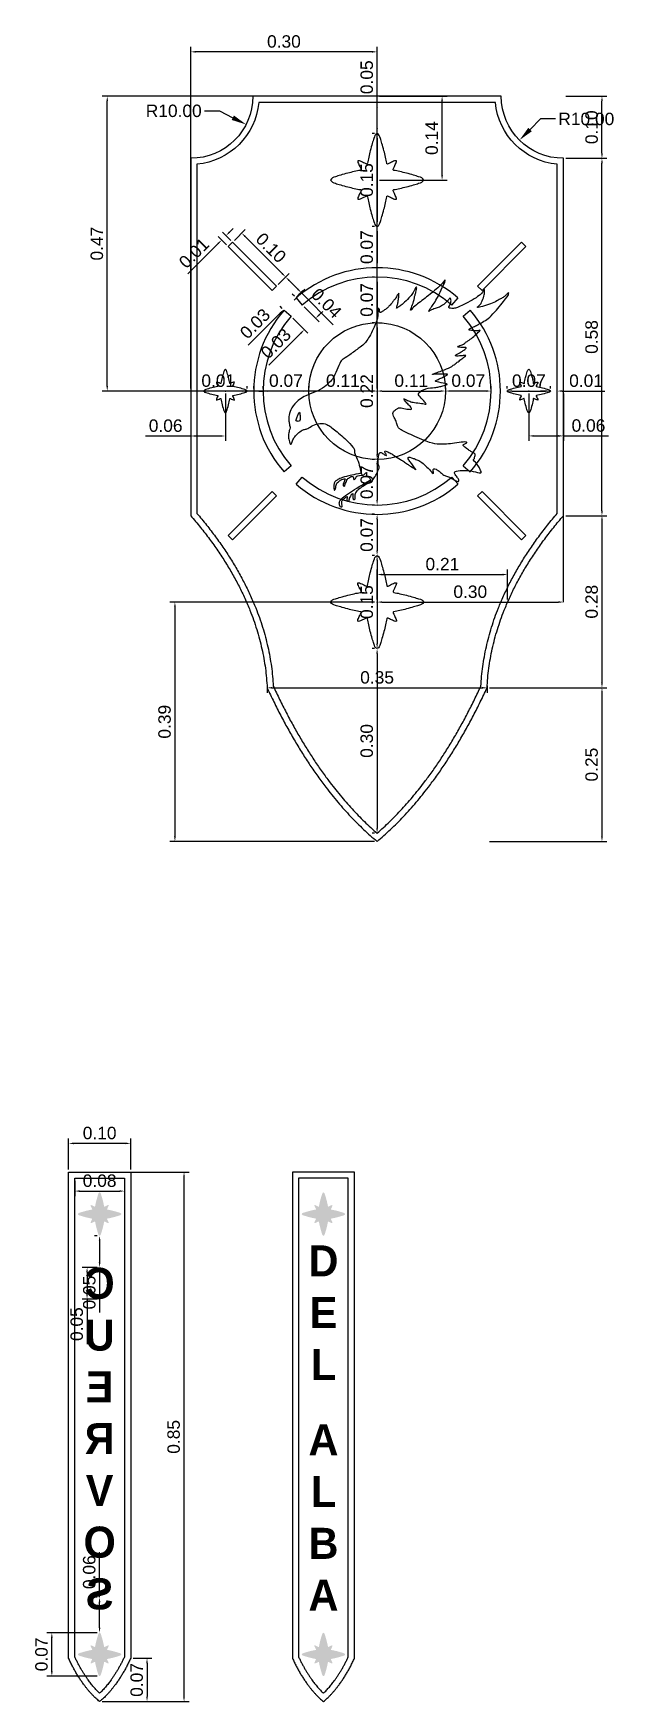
# Model space of a CAD drawing. Header units: metres. Extents: x -6.5 to 29.8, y -1.8 to 5.3.
# Drawn here: x 16.332 to 17.266, y -1.803 to 0.884 of the extents above; entities that cross this region are included whole.
import ezdxf

# ---------------------------------------------------------------- set-up
doc = ezdxf.new("R2010")
doc.units = ezdxf.units.M
for name, color, linetype, true_color in [('BANDERA$BORDE', 40, 'Continuous', 0xffbf00), ('BANDERA$CIRCULO EXT', 40, 'Continuous', 0xffbf00), ('BANDERA$CUERVO', 18, 'Continuous', 0x000000), ('BANDERA$ESTRELLAS$GRANDE', 251, 'Continuous', 0x696969), ('BANDERA$SOL', 40, 'Continuous', 0xffbf00), ('BANDERA$TEXTO', 5, 'Continuous', 0x0000ff), ('FONDO', 168, 'Continuous', 0x0f132e)]:
    doc.layers.add(name, color=color, linetype=linetype, true_color=true_color)
doc.styles.add('Plantilla Milímetros_ pequeño', font='')
doc.styles.add('Predeterminado', font='arial.ttf')
doc.styles.get('Plantilla Milímetros_ pequeño').set_extended_font_data('Arial')
doc.dimstyles.new('Plantilla Milímetros_ pequeño', dxfattribs={"dimscale": 0.008, "dimtxt": 2.5, "dimasz": 1, "dimexe": 1, "dimexo": 0.5, "dimgap": 0.8, "dimtad": 1, "dimtoh": 1, "dimzin": 1, "dimdsep": 46, "dimtxsty": 'Plantilla Milímetros_ pequeño', "dimcen": 2.5, "dimadec": 1, "dimazin": 1, "dimtfac": 1, "dimtdec": 4, "dimtix": 1, "dimtofl": 0, "dimtmove": 1, "dimatfit": 3, "dimfxl": 1, "dimtolj": 1, "dimtzin": 1, "dimarcsym": 0})

msp = doc.modelspace()

# ---------------------------------------------------------------- texts
at = {"layer": 'BANDERA$TEXTO', "char_height": 0.05, "attachment_point": 2, "style": 'Predeterminado'}
for s, insert, width in [('{\\fBahnschrift|b1;D}\\P{\\fBahnschrift|b1;E}\\P{\\fBahnschrift|b1;L}\\P\\P', (16.79903, -1.06791), 0.1717033), ('{\\fBahnschrift|b1;A}\\P{\\fBahnschrift|b1;L}\\P{\\fBahnschrift|b1;B}\\P{\\fBahnschrift|b1;A}\\P', (16.79903, -1.35606), 0.1873626)]:
    msp.add_mtext(s, dxfattribs=dict(at, insert=insert, width=width))
at = {"layer": 'BANDERA$TEXTO', "extrusion": (0, 0, -1), "insert": (16.43867, -1.10404), "char_height": 0.05, "width": 0.1804945, "attachment_point": 2, "text_direction": (-1, 0, 0), "style": 'Predeterminado'}
msp.add_mtext('{\\fBahnschrift|b1;C}\\P{\\fBahnschrift|b1;U}\\P{\\fBahnschrift|b1;E}\\P{\\fBahnschrift|b1;R}\\P{\\fBahnschrift|b1;V}\\P{\\fBahnschrift|b1;O}\\P{\\fBahnschrift|b1;S}\\P', dxfattribs=at)

# ---------------------------------------------------------------- blocks, each defined once
blk = doc.blocks.new('*D101')
at = {"layer": 'Defpoints', "color": 0}
for p in [(16.4887, -1.7328), (16.4887, -1.8026), (16.515, -1.8026)]:
    blk.add_point(p, dxfattribs=at)
at = {"layer": 'FONDO', "color": 0, "lineweight": -2}
for p, q in [((16.4927, -1.7328), (16.523, -1.7328)), ((16.515, -1.7408), (16.515, -1.7946)), ((16.4927, -1.8026), (16.523, -1.8026))]:
    blk.add_line(p, q, dxfattribs=at)
at = {"layer": 'FONDO', "color": 0}
for points in [[(16.5163, -1.7408), (16.5137, -1.7408), (16.515, -1.7328)], [(16.5137, -1.7946), (16.5163, -1.7946), (16.515, -1.8026)]]:
    blk.add_solid(points, dxfattribs=at)
at = {"layer": 'FONDO', "color": 0, "insert": (16.4984, -1.7677), "char_height": 0.02, "attachment_point": 5, "rotation": 90, "style": 'Plantilla Milímetros_ pequeño'}
blk.add_mtext('\\A1;0.07', dxfattribs=at)
blk = doc.blocks.new('*D102')
at = {"layer": 'Defpoints', "color": 0}
for p in [(16.3987, -0.96), (16.4787, -0.96), (16.4787, -0.9805)]:
    blk.add_point(p, dxfattribs=at)
at = {"layer": 'FONDO', "color": 0, "lineweight": -2}
for p, q in [((16.3987, -0.964), (16.3987, -0.9885)), ((16.4787, -0.964), (16.4787, -0.9885)), ((16.4067, -0.9805), (16.4707, -0.9805))]:
    blk.add_line(p, q, dxfattribs=at)
at = {"layer": 'FONDO', "color": 0}
for points in [[(16.4067, -0.9792), (16.4067, -0.9819), (16.3987, -0.9805)], [(16.4707, -0.9819), (16.4707, -0.9792), (16.4787, -0.9805)]]:
    blk.add_solid(points, dxfattribs=at)
at = {"layer": 'FONDO', "color": 0, "insert": (16.4387, -0.9639), "char_height": 0.02, "attachment_point": 5, "style": 'Plantilla Milímetros_ pequeño'}
blk.add_mtext('\\A1;0.08', dxfattribs=at)
blk = doc.blocks.new('*D103')
at = {"layer": 'Defpoints', "color": 0}
for p in [(16.4387, -1.1035), (16.4185, -1.1544), (16.4387, -1.1544)]:
    blk.add_point(p, dxfattribs=at)
at = {"layer": 'FONDO', "color": 0, "lineweight": -2}
for p, q in [((16.4347, -1.1035), (16.4105, -1.1035)), ((16.4185, -1.1115), (16.4185, -1.1464)), ((16.4347, -1.1544), (16.4105, -1.1544)), ((16.4185, -1.1544), (16.4185, -1.2272))]:
    blk.add_line(p, q, dxfattribs=at)
at = {"layer": 'FONDO', "color": 0}
for points in [[(16.4198, -1.1115), (16.4171, -1.1115), (16.4185, -1.1035)], [(16.4171, -1.1464), (16.4198, -1.1464), (16.4185, -1.1544)]]:
    blk.add_solid(points, dxfattribs=at)
at = {"layer": 'FONDO', "color": 0, "insert": (16.4019, -1.1948), "char_height": 0.02, "attachment_point": 5, "rotation": 90, "style": 'Plantilla Milímetros_ pequeño'}
blk.add_mtext('\\A1;0.05', dxfattribs=at)
blk = doc.blocks.new('*D104')
at = {"layer": 'Defpoints', "color": 0}
for p in [(16.4387, -1.0526), (16.4387, -1.1035), (16.4387, -1.1035)]:
    blk.add_point(p, dxfattribs=at)
at = {"layer": 'FONDO', "color": 0, "lineweight": -2}
for p, q in [((16.4347, -1.0526), (16.4307, -1.0526)), ((16.4387, -1.0606), (16.4387, -1.0955)), ((16.4347, -1.1035), (16.4307, -1.1035)), ((16.4387, -1.1035), (16.4387, -1.1763))]:
    blk.add_line(p, q, dxfattribs=at)
at = {"layer": 'FONDO', "color": 0}
for points in [[(16.44, -1.0606), (16.4373, -1.0606), (16.4387, -1.0526)], [(16.4373, -1.0955), (16.44, -1.0955), (16.4387, -1.1035)]]:
    blk.add_solid(points, dxfattribs=at)
at = {"layer": 'FONDO', "color": 0, "insert": (16.4221, -1.1439), "char_height": 0.02, "attachment_point": 5, "rotation": 90, "style": 'Plantilla Milímetros_ pequeño'}
blk.add_mtext('\\A1;0.05', dxfattribs=at)
blk = doc.blocks.new('*D105')
at = {"layer": 'Defpoints', "color": 0}
for p in [(16.4386, -1.6346), (16.4387, -1.6346), (16.4387, -1.6916)]:
    blk.add_point(p, dxfattribs=at)
at = {"layer": 'FONDO', "color": 0, "lineweight": -2}
for p, q in [((16.4386, -1.6346), (16.4386, -1.5619)), ((16.4347, -1.6346), (16.4306, -1.6346)), ((16.4386, -1.6836), (16.4386, -1.6426)), ((16.4347, -1.6916), (16.4306, -1.6916))]:
    blk.add_line(p, q, dxfattribs=at)
at = {"layer": 'FONDO', "color": 0}
for points in [[(16.4399, -1.6426), (16.4373, -1.6426), (16.4386, -1.6346)], [(16.4373, -1.6836), (16.4399, -1.6836), (16.4386, -1.6916)]]:
    blk.add_solid(points, dxfattribs=at)
at = {"layer": 'FONDO', "color": 0, "insert": (16.422, -1.5942), "char_height": 0.02, "attachment_point": 5, "rotation": 90, "style": 'Plantilla Milímetros_ pequeño'}
blk.add_mtext('\\A1;0.06', dxfattribs=at)
blk = doc.blocks.new('*D106')
at = {"layer": 'Defpoints', "color": 0}
for p in [(16.3618, -1.6916), (16.4387, -1.6916), (16.4387, -1.7616)]:
    blk.add_point(p, dxfattribs=at)
at = {"layer": 'FONDO', "color": 0, "lineweight": -2}
for p, q in [((16.4347, -1.6916), (16.3538, -1.6916)), ((16.3618, -1.7536), (16.3618, -1.6996)), ((16.4347, -1.7616), (16.3538, -1.7616))]:
    blk.add_line(p, q, dxfattribs=at)
at = {"layer": 'FONDO', "color": 0}
for points in [[(16.3631, -1.6996), (16.3604, -1.6996), (16.3618, -1.6916)], [(16.3604, -1.7536), (16.3631, -1.7536), (16.3618, -1.7616)]]:
    blk.add_solid(points, dxfattribs=at)
at = {"layer": 'FONDO', "color": 0, "insert": (16.3452, -1.7266), "char_height": 0.02, "attachment_point": 5, "rotation": 90, "style": 'Plantilla Milímetros_ pequeño'}
blk.add_mtext('\\A1;0.07', dxfattribs=at)
blk = doc.blocks.new('*D107')
at = {"layer": 'Defpoints', "color": 0}
for p in [(16.3887, -0.9037), (16.3887, -0.95), (16.4887, -0.95)]:
    blk.add_point(p, dxfattribs=at)
at = {"layer": 'FONDO', "color": 0, "lineweight": -2}
for p, q in [((16.3887, -0.946), (16.3887, -0.8957)), ((16.4807, -0.9037), (16.3967, -0.9037)), ((16.4887, -0.946), (16.4887, -0.8957))]:
    blk.add_line(p, q, dxfattribs=at)
at = {"layer": 'FONDO', "color": 0}
for points in [[(16.3967, -0.9024), (16.3967, -0.9051), (16.3887, -0.9037)], [(16.4807, -0.9051), (16.4807, -0.9024), (16.4887, -0.9037)]]:
    blk.add_solid(points, dxfattribs=at)
at = {"layer": 'FONDO', "color": 0, "insert": (16.4387, -0.8871), "char_height": 0.02, "attachment_point": 5, "style": 'Plantilla Milímetros_ pequeño'}
blk.add_mtext('\\A1;0.10', dxfattribs=at)
blk = doc.blocks.new('*D108')
at = {"layer": 'Defpoints', "color": 0}
for p in [(16.4387, -0.95), (16.5746, -0.95), (16.4387, -1.8026)]:
    blk.add_point(p, dxfattribs=at)
at = {"layer": 'FONDO', "color": 0, "lineweight": -2}
for p, q in [((16.4427, -0.95), (16.5826, -0.95)), ((16.5746, -1.7946), (16.5746, -0.958)), ((16.4427, -1.8026), (16.5826, -1.8026))]:
    blk.add_line(p, q, dxfattribs=at)
at = {"layer": 'FONDO', "color": 0}
for points in [[(16.5759, -0.958), (16.5732, -0.958), (16.5746, -0.95)], [(16.5732, -1.7946), (16.5759, -1.7946), (16.5746, -1.8026)]]:
    blk.add_solid(points, dxfattribs=at)
at = {"layer": 'FONDO', "color": 0, "insert": (16.5579, -1.3763), "char_height": 0.02, "attachment_point": 5, "rotation": 90, "style": 'Plantilla Milímetros_ pequeño'}
blk.add_mtext('\\A1;0.85', dxfattribs=at)
blk = doc.blocks.new('*D109')
at = {"layer": 'Defpoints', "color": 0}
for p in [(17.0956, 0.0122), (16.8854, -0.0321), (17.0956, -0.0321)]:
    blk.add_point(p, dxfattribs=at)
at = {"layer": 'FONDO', "color": 0, "lineweight": -2}
for p, q in [((16.8854, -0.0281), (16.8854, 0.0202)), ((16.8934, 0.0122), (17.0876, 0.0122)), ((17.0956, -0.0281), (17.0956, 0.0202))]:
    blk.add_line(p, q, dxfattribs=at)
at = {"layer": 'FONDO', "color": 0}
for points in [[(16.8934, 0.0136), (16.8934, 0.0109), (16.8854, 0.0122)], [(17.0876, 0.0109), (17.0876, 0.0136), (17.0956, 0.0122)]]:
    blk.add_solid(points, dxfattribs=at)
at = {"layer": 'FONDO', "color": 0, "insert": (16.9905, 0.0289), "char_height": 0.02, "attachment_point": 5, "style": 'Plantilla Milímetros_ pequeño'}
blk.add_mtext('\\A1;0.21', dxfattribs=at)
blk = doc.blocks.new('*D110')
at = {"layer": 'Defpoints', "color": 0}
for p in [(16.8854, -0.0321), (17.1854, -0.0321), (17.1854, -0.0321)]:
    blk.add_point(p, dxfattribs=at)
at = {"layer": 'FONDO', "color": 0, "lineweight": -2}
for p, q in [((16.8854, -0.0281), (16.8854, -0.0241)), ((17.1854, -0.0281), (17.1854, -0.0241)), ((16.8934, -0.0321), (17.1774, -0.0321))]:
    blk.add_line(p, q, dxfattribs=at)
at = {"layer": 'FONDO', "color": 0}
for points in [[(16.8934, -0.0308), (16.8934, -0.0334), (16.8854, -0.0321)], [(17.1774, -0.0334), (17.1774, -0.0308), (17.1854, -0.0321)]]:
    blk.add_solid(points, dxfattribs=at)
at = {"layer": 'FONDO', "color": 0, "insert": (17.0354, -0.0155), "char_height": 0.02, "attachment_point": 5, "style": 'Plantilla Milímetros_ pequeño'}
blk.add_mtext('\\A1;0.30', dxfattribs=at)
blk = doc.blocks.new('*D111')
at = {"layer": 'Defpoints', "color": 0}
for p in [(16.8854, 0.7825), (16.99, 0.7825), (16.8854, 0.6475)]:
    blk.add_point(p, dxfattribs=at)
at = {"layer": 'FONDO', "color": 0, "lineweight": -2}
for p, q in [((16.8894, 0.7825), (16.998, 0.7825)), ((16.99, 0.6555), (16.99, 0.7745)), ((16.8894, 0.6475), (16.998, 0.6475))]:
    blk.add_line(p, q, dxfattribs=at)
at = {"layer": 'FONDO', "color": 0}
for points in [[(16.9914, 0.7745), (16.9887, 0.7745), (16.99, 0.7825)], [(16.9887, 0.6555), (16.9914, 0.6555), (16.99, 0.6475)]]:
    blk.add_solid(points, dxfattribs=at)
at = {"layer": 'FONDO', "color": 0, "insert": (16.9734, 0.715), "char_height": 0.02, "attachment_point": 5, "rotation": 90, "style": 'Plantilla Milímetros_ pequeño'}
blk.add_mtext('\\A1;0.14', dxfattribs=at)
blk = doc.blocks.new('*D112')
at = {"layer": 'Defpoints', "color": 0}
for p in [(17.1297, 0.3077), (17.1854, 0.3077), (17.1854, 0.2355)]:
    blk.add_point(p, dxfattribs=at)
at = {"layer": 'FONDO', "color": 0, "lineweight": -2}
for p, q in [((17.1297, 0.3037), (17.1297, 0.2275)), ((17.1854, 0.3037), (17.1854, 0.2275)), ((17.1377, 0.2355), (17.1774, 0.2355)), ((17.1854, 0.2355), (17.2581, 0.2355))]:
    blk.add_line(p, q, dxfattribs=at)
at = {"layer": 'FONDO', "color": 0}
for points in [[(17.1377, 0.2368), (17.1377, 0.2341), (17.1297, 0.2355)], [(17.1774, 0.2341), (17.1774, 0.2368), (17.1854, 0.2355)]]:
    blk.add_solid(points, dxfattribs=at)
at = {"layer": 'FONDO', "color": 0, "insert": (17.2257, 0.2521), "char_height": 0.02, "attachment_point": 5, "style": 'Plantilla Milímetros_ pequeño'}
blk.add_mtext('\\A1;0.06', dxfattribs=at)
blk = doc.blocks.new('*D113')
at = {"layer": 'Defpoints', "color": 0}
for p in [(16.5854, 0.3077), (16.6411, 0.3077), (16.5854, 0.2353)]:
    blk.add_point(p, dxfattribs=at)
at = {"layer": 'FONDO', "color": 0, "lineweight": -2}
for p, q in [((16.5854, 0.3037), (16.5854, 0.2273)), ((16.6411, 0.3037), (16.6411, 0.2273)), ((16.5854, 0.2353), (16.5127, 0.2353)), ((16.6331, 0.2353), (16.5934, 0.2353))]:
    blk.add_line(p, q, dxfattribs=at)
at = {"layer": 'FONDO', "color": 0}
for points in [[(16.5934, 0.2367), (16.5934, 0.234), (16.5854, 0.2353)], [(16.6331, 0.234), (16.6331, 0.2367), (16.6411, 0.2353)]]:
    blk.add_solid(points, dxfattribs=at)
at = {"layer": 'FONDO', "color": 0, "insert": (16.545, 0.2519), "char_height": 0.02, "attachment_point": 5, "style": 'Plantilla Milímetros_ pequeño'}
blk.add_mtext('\\A1;0.06', dxfattribs=at)
blk = doc.blocks.new('*D114')
at = {"layer": 'Defpoints', "color": 0}
for p in [(16.8854, -0.0321), (16.5599, -0.4175), (16.8854, -0.4175)]:
    blk.add_point(p, dxfattribs=at)
at = {"layer": 'FONDO', "color": 0, "lineweight": -2}
for p, q in [((16.8814, -0.0321), (16.5519, -0.0321)), ((16.5599, -0.0401), (16.5599, -0.4095)), ((16.8814, -0.4175), (16.5519, -0.4175))]:
    blk.add_line(p, q, dxfattribs=at)
at = {"layer": 'FONDO', "color": 0}
for points in [[(16.5613, -0.0401), (16.5586, -0.0401), (16.5599, -0.0321)], [(16.5586, -0.4095), (16.5613, -0.4095), (16.5599, -0.4175)]]:
    blk.add_solid(points, dxfattribs=at)
at = {"layer": 'FONDO', "color": 0, "insert": (16.5433, -0.2248), "char_height": 0.02, "attachment_point": 5, "rotation": 90, "style": 'Plantilla Milímetros_ pequeño'}
blk.add_mtext('\\A1;0.39', dxfattribs=at)
blk = doc.blocks.new('*D115')
at = {"layer": 'Defpoints', "color": 0}
for p in [(16.7235, 0.4767), (16.7635, 0.466), (16.7489, 0.4513)]:
    blk.add_point(p, dxfattribs=at)
at = {"layer": 'FONDO', "color": 0, "lineweight": -2}
for p, q in [((16.7263, 0.4795), (16.7438, 0.497)), ((16.7438, 0.4857), (16.7579, 0.4716)), ((16.7517, 0.4541), (16.7692, 0.4716)), ((16.7635, 0.466), (16.8149, 0.4146))]:
    blk.add_line(p, q, dxfattribs=at)
at = {"layer": 'FONDO', "color": 0}
for points in [[(16.7448, 0.4866), (16.7429, 0.4847), (16.7382, 0.4913)], [(16.7569, 0.4707), (16.7588, 0.4726), (16.7635, 0.466)]]:
    blk.add_solid(points, dxfattribs=at)
at = {"layer": 'FONDO', "color": 0, "insert": (16.8038, 0.4492), "char_height": 0.02, "attachment_point": 5, "rotation": 315, "style": 'Plantilla Milímetros_ pequeño'}
blk.add_mtext('\\A1;0.04', dxfattribs=at)
blk = doc.blocks.new('*D116')
at = {"layer": 'Defpoints', "color": 0}
for p in [(16.765, 0.4463), (16.7469, 0.4281), (16.7684, 0.4066)]:
    blk.add_point(p, dxfattribs=at)
at = {"layer": 'FONDO', "color": 0, "lineweight": -2}
for p, q in [((16.7678, 0.4434), (16.7921, 0.4191)), ((16.7921, 0.4304), (16.7978, 0.436)), ((16.7497, 0.4253), (16.774, 0.401)), ((16.7627, 0.401), (16.7113, 0.3496))]:
    blk.add_line(p, q, dxfattribs=at)
at = {"layer": 'FONDO', "color": 0}
for points in [[(16.7912, 0.4313), (16.7931, 0.4294), (16.7865, 0.4247)], [(16.7637, 0.4), (16.7618, 0.4019), (16.7684, 0.4066)]]:
    blk.add_solid(points, dxfattribs=at)
at = {"layer": 'FONDO', "color": 0, "insert": (16.7224, 0.3842), "char_height": 0.02, "attachment_point": 5, "rotation": 45, "style": 'Plantilla Milímetros_ pequeño'}
blk.add_mtext('\\A1;0.03', dxfattribs=at)
blk = doc.blocks.new('*D117')
at = {"layer": 'Defpoints', "color": 0}
for p in [(16.7551, 0.4576), (16.7348, 0.4387), (16.7355, 0.438)]:
    blk.add_point(p, dxfattribs=at)
at = {"layer": 'FONDO', "color": 0, "lineweight": -2}
for p, q in [((16.7523, 0.4604), (16.7488, 0.4639)), ((16.7601, 0.4639), (16.7657, 0.4696)), ((16.7292, 0.433), (16.6778, 0.3816)), ((16.7327, 0.4408), (16.7292, 0.4443))]:
    blk.add_line(p, q, dxfattribs=at)
at = {"layer": 'FONDO', "color": 0}
for points in [[(16.7592, 0.4649), (16.761, 0.463), (16.7544, 0.4583)], [(16.7301, 0.4321), (16.7282, 0.434), (16.7348, 0.4387)]]:
    blk.add_solid(points, dxfattribs=at)
at = {"layer": 'FONDO', "color": 0, "insert": (16.6889, 0.4162), "char_height": 0.02, "attachment_point": 5, "rotation": 45, "style": 'Plantilla Milímetros_ pequeño'}
blk.add_mtext('\\A1;0.03', dxfattribs=at)
blk = doc.blocks.new('*D118')
at = {"layer": 'Defpoints', "color": 0}
for p in [(16.6352, 0.5509), (16.6457, 0.5403), (16.6528, 0.5474)]:
    blk.add_point(p, dxfattribs=at)
at = {"layer": 'FONDO', "color": 0, "lineweight": -2}
for p, q in [((16.6479, 0.5636), (16.6535, 0.5693)), ((16.6295, 0.5452), (16.5808, 0.4965)), ((16.6429, 0.5431), (16.6295, 0.5565)), ((16.65, 0.5502), (16.6366, 0.5636))]:
    blk.add_line(p, q, dxfattribs=at)
at = {"layer": 'FONDO', "color": 0}
for points in [[(16.6469, 0.5646), (16.6488, 0.5627), (16.6422, 0.558)], [(16.6304, 0.5443), (16.6286, 0.5462), (16.6352, 0.5509)]]:
    blk.add_solid(points, dxfattribs=at)
at = {"layer": 'FONDO', "color": 0, "insert": (16.5906, 0.5298), "char_height": 0.02, "attachment_point": 5, "rotation": 45, "style": 'Plantilla Milímetros_ pequeño'}
blk.add_mtext('\\A1;0.01', dxfattribs=at)
blk = doc.blocks.new('*D119')
at = {"layer": 'Defpoints', "color": 0}
for p in [(16.6528, 0.5474), (16.6675, 0.562), (16.7235, 0.4767)]:
    blk.add_point(p, dxfattribs=at)
at = {"layer": 'FONDO', "color": 0, "lineweight": -2}
for p, q in [((16.6556, 0.5502), (16.6731, 0.5677)), ((16.7325, 0.497), (16.6731, 0.5564)), ((16.7263, 0.4795), (16.7438, 0.497))]:
    blk.add_line(p, q, dxfattribs=at)
at = {"layer": 'FONDO', "color": 0}
for points in [[(16.6741, 0.5573), (16.6722, 0.5554), (16.6675, 0.562)], [(16.7316, 0.496), (16.7335, 0.4979), (16.7382, 0.4913)]]:
    blk.add_solid(points, dxfattribs=at)
at = {"layer": 'FONDO', "color": 0, "insert": (16.7146, 0.5384), "char_height": 0.02, "attachment_point": 5, "rotation": 315, "style": 'Plantilla Milímetros_ pequeño'}
blk.add_mtext('\\A1;0.10', dxfattribs=at)
blk = doc.blocks.new('*D120')
at = {"layer": 'Defpoints', "color": 0}
for p in [(16.5854, 0.7825), (16.6744, 0.737)]:
    blk.add_point(p, dxfattribs=at)
at = {"layer": 'FONDO', "color": 0, "lineweight": -2}
for p, q in [((16.6077, 0.7588), (16.6317, 0.7588)), ((16.6317, 0.7588), (16.653, 0.7479))]:
    blk.add_line(p, q, dxfattribs=at)
at = {"layer": 'FONDO', "color": 0}
blk.add_solid([(16.6512, 0.7443), (16.6549, 0.7515), (16.6744, 0.737)], dxfattribs=at)
at = {"layer": 'FONDO', "color": 0, "insert": (16.558, 0.7588), "char_height": 0.02, "attachment_point": 5, "style": 'Plantilla Milímetros_ pequeño'}
blk.add_mtext('\\A1;R10.00', dxfattribs=at)
blk = doc.blocks.new('*D121')
at = {"layer": 'Defpoints', "color": 0}
for p in [(17.1854, 0.7825), (17.1147, 0.7118)]:
    blk.add_point(p, dxfattribs=at)
at = {"layer": 'FONDO', "color": 0, "lineweight": -2}
for p, q in [((17.1486, 0.7458), (17.1316, 0.7288)), ((17.1726, 0.7458), (17.1486, 0.7458))]:
    blk.add_line(p, q, dxfattribs=at)
at = {"layer": 'FONDO', "color": 0}
blk.add_solid([(17.1288, 0.7316), (17.1345, 0.726), (17.1147, 0.7118)], dxfattribs=at)
at = {"layer": 'FONDO', "color": 0, "insert": (17.2222, 0.7458), "char_height": 0.02, "attachment_point": 5, "style": 'Plantilla Milímetros_ pequeño'}
blk.add_mtext('\\A1;R10.00', dxfattribs=at)
blk = doc.blocks.new('*D122')
at = {"layer": 'Defpoints', "color": 0}
for p in [(16.5854, 0.8539), (16.5854, 0.3077), (16.8854, 0.3077)]:
    blk.add_point(p, dxfattribs=at)
at = {"layer": 'FONDO', "color": 0, "lineweight": -2}
for p, q in [((16.5854, 0.3117), (16.5854, 0.8619)), ((16.8854, 0.3117), (16.8854, 0.8619)), ((16.8774, 0.8539), (16.5934, 0.8539))]:
    blk.add_line(p, q, dxfattribs=at)
at = {"layer": 'FONDO', "color": 0}
for points in [[(16.5934, 0.8553), (16.5934, 0.8526), (16.5854, 0.8539)], [(16.8774, 0.8526), (16.8774, 0.8553), (16.8854, 0.8539)]]:
    blk.add_solid(points, dxfattribs=at)
at = {"layer": 'FONDO', "color": 0, "insert": (16.7354, 0.8705), "char_height": 0.02, "attachment_point": 5, "style": 'Plantilla Milímetros_ pequeño'}
blk.add_mtext('\\A1;0.30', dxfattribs=at)
blk = doc.blocks.new('*D123')
at = {"layer": 'Defpoints', "color": 0}
for p in [(16.4509, 0.7825), (16.8854, 0.7825), (16.8854, 0.3077)]:
    blk.add_point(p, dxfattribs=at)
at = {"layer": 'FONDO', "color": 0, "lineweight": -2}
for p, q in [((16.8814, 0.7825), (16.4429, 0.7825)), ((16.4509, 0.3157), (16.4509, 0.7745)), ((16.8814, 0.3077), (16.4429, 0.3077))]:
    blk.add_line(p, q, dxfattribs=at)
at = {"layer": 'FONDO', "color": 0}
for points in [[(16.4523, 0.7745), (16.4496, 0.7745), (16.4509, 0.7825)], [(16.4496, 0.3157), (16.4523, 0.3157), (16.4509, 0.3077)]]:
    blk.add_solid(points, dxfattribs=at)
at = {"layer": 'FONDO', "color": 0, "insert": (16.4343, 0.5451), "char_height": 0.02, "attachment_point": 5, "rotation": 90, "style": 'Plantilla Milímetros_ pequeño'}
blk.add_mtext('\\A1;0.47', dxfattribs=at)
blk = doc.blocks.new('*D124')
at = {"layer": 'Defpoints', "color": 0}
for p in [(16.6761, 0.3077), (16.6761, 0.3077), (16.6868, 0.3077)]:
    blk.add_point(p, dxfattribs=at)
at = {"layer": 'FONDO', "color": 0, "lineweight": -2}
for p, q in [((16.6681, 0.3077), (16.5993, 0.3077)), ((16.6761, 0.3117), (16.6761, 0.3157)), ((16.6868, 0.3117), (16.6868, 0.3157)), ((16.6948, 0.3077), (16.7028, 0.3077))]:
    blk.add_line(p, q, dxfattribs=at)
at = {"layer": 'FONDO', "color": 0}
for points in [[(16.6681, 0.3064), (16.6681, 0.3091), (16.6761, 0.3077)], [(16.6948, 0.3091), (16.6948, 0.3064), (16.6868, 0.3077)]]:
    blk.add_solid(points, dxfattribs=at)
at = {"layer": 'FONDO', "color": 0, "insert": (16.6297, 0.3243), "char_height": 0.02, "attachment_point": 5, "style": 'Plantilla Milímetros_ pequeño'}
blk.add_mtext('\\A1;0.01', dxfattribs=at)
blk = doc.blocks.new('*D125')
at = {"layer": 'Defpoints', "color": 0}
for p in [(16.7018, 0.3077), (16.7018, 0.3077), (16.7753, 0.3077)]:
    blk.add_point(p, dxfattribs=at)
at = {"layer": 'FONDO', "color": 0, "lineweight": -2}
for p, q in [((16.7018, 0.3117), (16.7018, 0.3157)), ((16.7673, 0.3077), (16.7098, 0.3077)), ((16.7753, 0.3117), (16.7753, 0.3157))]:
    blk.add_line(p, q, dxfattribs=at)
at = {"layer": 'FONDO', "color": 0}
for points in [[(16.7098, 0.3091), (16.7098, 0.3064), (16.7018, 0.3077)], [(16.7673, 0.3064), (16.7673, 0.3091), (16.7753, 0.3077)]]:
    blk.add_solid(points, dxfattribs=at)
at = {"layer": 'FONDO', "color": 0, "insert": (16.7386, 0.3243), "char_height": 0.02, "attachment_point": 5, "style": 'Plantilla Milímetros_ pequeño'}
blk.add_mtext('\\A1;0.07', dxfattribs=at)
blk = doc.blocks.new('*D126')
at = {"layer": 'Defpoints', "color": 0}
for p in [(16.7753, 0.3077), (16.7753, 0.3077), (16.8854, 0.3077)]:
    blk.add_point(p, dxfattribs=at)
at = {"layer": 'FONDO', "color": 0, "lineweight": -2}
for p, q in [((16.7753, 0.3117), (16.7753, 0.3157)), ((16.8774, 0.3077), (16.7833, 0.3077)), ((16.8854, 0.3117), (16.8854, 0.3157))]:
    blk.add_line(p, q, dxfattribs=at)
at = {"layer": 'FONDO', "color": 0}
for points in [[(16.7833, 0.3091), (16.7833, 0.3064), (16.7753, 0.3077)], [(16.8774, 0.3064), (16.8774, 0.3091), (16.8854, 0.3077)]]:
    blk.add_solid(points, dxfattribs=at)
at = {"layer": 'FONDO', "color": 0, "insert": (16.8303, 0.3243), "char_height": 0.02, "attachment_point": 5, "style": 'Plantilla Milímetros_ pequeño'}
blk.add_mtext('\\A1;0.11', dxfattribs=at)
blk = doc.blocks.new('*D127')
at = {"layer": 'Defpoints', "color": 0}
for p in [(16.8854, 0.3077), (16.9955, 0.3077), (16.9955, 0.3077)]:
    blk.add_point(p, dxfattribs=at)
at = {"layer": 'FONDO', "color": 0, "lineweight": -2}
for p, q in [((16.8854, 0.3117), (16.8854, 0.3157)), ((16.8934, 0.3077), (16.9875, 0.3077)), ((16.9955, 0.3117), (16.9955, 0.3157))]:
    blk.add_line(p, q, dxfattribs=at)
at = {"layer": 'FONDO', "color": 0}
for points in [[(16.8934, 0.3091), (16.8934, 0.3064), (16.8854, 0.3077)], [(16.9875, 0.3064), (16.9875, 0.3091), (16.9955, 0.3077)]]:
    blk.add_solid(points, dxfattribs=at)
at = {"layer": 'FONDO', "color": 0, "insert": (16.9404, 0.3243), "char_height": 0.02, "attachment_point": 5, "style": 'Plantilla Milímetros_ pequeño'}
blk.add_mtext('\\A1;0.11', dxfattribs=at)
blk = doc.blocks.new('*D128')
at = {"layer": 'Defpoints', "color": 0}
for p in [(16.9955, 0.3077), (16.9955, 0.3077), (17.0689, 0.3077)]:
    blk.add_point(p, dxfattribs=at)
at = {"layer": 'FONDO', "color": 0, "lineweight": -2}
for p, q in [((16.9955, 0.3117), (16.9955, 0.3157)), ((17.0609, 0.3077), (17.0035, 0.3077)), ((17.0689, 0.3117), (17.0689, 0.3157))]:
    blk.add_line(p, q, dxfattribs=at)
at = {"layer": 'FONDO', "color": 0}
for points in [[(17.0035, 0.3091), (17.0035, 0.3064), (16.9955, 0.3077)], [(17.0609, 0.3064), (17.0609, 0.3091), (17.0689, 0.3077)]]:
    blk.add_solid(points, dxfattribs=at)
at = {"layer": 'FONDO', "color": 0, "insert": (17.0322, 0.3243), "char_height": 0.02, "attachment_point": 5, "style": 'Plantilla Milímetros_ pequeño'}
blk.add_mtext('\\A1;0.07', dxfattribs=at)
blk = doc.blocks.new('*D129')
at = {"layer": 'Defpoints', "color": 0}
for p in [(17.0947, 0.3077), (17.1647, 0.3077), (17.1647, 0.3077)]:
    blk.add_point(p, dxfattribs=at)
at = {"layer": 'FONDO', "color": 0, "lineweight": -2}
for p, q in [((17.0947, 0.3117), (17.0947, 0.3157)), ((17.1027, 0.3077), (17.1567, 0.3077)), ((17.1647, 0.3117), (17.1647, 0.3157))]:
    blk.add_line(p, q, dxfattribs=at)
at = {"layer": 'FONDO', "color": 0}
for points in [[(17.1027, 0.3091), (17.1027, 0.3064), (17.0947, 0.3077)], [(17.1567, 0.3064), (17.1567, 0.3091), (17.1647, 0.3077)]]:
    blk.add_solid(points, dxfattribs=at)
at = {"layer": 'FONDO', "color": 0, "insert": (17.1297, 0.3243), "char_height": 0.02, "attachment_point": 5, "style": 'Plantilla Milímetros_ pequeño'}
blk.add_mtext('\\A1;0.07', dxfattribs=at)
blk = doc.blocks.new('*D130')
at = {"layer": 'Defpoints', "color": 0}
for p in [(17.1647, 0.3077), (17.1754, 0.3077), (17.1754, 0.3077)]:
    blk.add_point(p, dxfattribs=at)
at = {"layer": 'FONDO', "color": 0, "lineweight": -2}
for p, q in [((17.1567, 0.3077), (17.1487, 0.3077)), ((17.1647, 0.3117), (17.1647, 0.3157)), ((17.1754, 0.3117), (17.1754, 0.3157)), ((17.1834, 0.3077), (17.2522, 0.3077))]:
    blk.add_line(p, q, dxfattribs=at)
at = {"layer": 'FONDO', "color": 0}
for points in [[(17.1567, 0.3064), (17.1567, 0.3091), (17.1647, 0.3077)], [(17.1834, 0.3091), (17.1834, 0.3064), (17.1754, 0.3077)]]:
    blk.add_solid(points, dxfattribs=at)
at = {"layer": 'FONDO', "color": 0, "insert": (17.2218, 0.3243), "char_height": 0.02, "attachment_point": 5, "style": 'Plantilla Milímetros_ pequeño'}
blk.add_mtext('\\A1;0.01', dxfattribs=at)
blk = doc.blocks.new('*D131')
at = {"layer": 'Defpoints', "color": 0}
for p in [(17.1854, 0.7825), (17.2474, 0.7825), (17.1854, 0.6825)]:
    blk.add_point(p, dxfattribs=at)
at = {"layer": 'FONDO', "color": 0, "lineweight": -2}
for p, q in [((17.1894, 0.7825), (17.2554, 0.7825)), ((17.2474, 0.6905), (17.2474, 0.7745)), ((17.1894, 0.6825), (17.2554, 0.6825))]:
    blk.add_line(p, q, dxfattribs=at)
at = {"layer": 'FONDO', "color": 0}
for points in [[(17.2488, 0.7745), (17.2461, 0.7745), (17.2474, 0.7825)], [(17.2461, 0.6905), (17.2488, 0.6905), (17.2474, 0.6825)]]:
    blk.add_solid(points, dxfattribs=at)
at = {"layer": 'FONDO', "color": 0, "insert": (17.2308, 0.7325), "char_height": 0.02, "attachment_point": 5, "rotation": 90, "style": 'Plantilla Milímetros_ pequeño'}
blk.add_mtext('\\A1;0.10', dxfattribs=at)
blk = doc.blocks.new('*D132')
at = {"layer": 'Defpoints', "color": 0}
for p in [(17.1854, 0.6825), (17.2474, 0.6825), (17.1854, 0.107)]:
    blk.add_point(p, dxfattribs=at)
at = {"layer": 'FONDO', "color": 0, "lineweight": -2}
for p, q in [((17.1894, 0.6825), (17.2554, 0.6825)), ((17.2474, 0.115), (17.2474, 0.6745)), ((17.1894, 0.107), (17.2554, 0.107))]:
    blk.add_line(p, q, dxfattribs=at)
at = {"layer": 'FONDO', "color": 0}
for points in [[(17.2488, 0.6745), (17.2461, 0.6745), (17.2474, 0.6825)], [(17.2461, 0.115), (17.2488, 0.115), (17.2474, 0.107)]]:
    blk.add_solid(points, dxfattribs=at)
at = {"layer": 'FONDO', "color": 0, "insert": (17.2308, 0.3948), "char_height": 0.02, "attachment_point": 5, "rotation": 90, "style": 'Plantilla Milímetros_ pequeño'}
blk.add_mtext('\\A1;0.58', dxfattribs=at)
blk = doc.blocks.new('*D133')
at = {"layer": 'Defpoints', "color": 0}
for p in [(16.7084, -0.1628), (17.0624, -0.1628), (17.0624, -0.1701)]:
    blk.add_point(p, dxfattribs=at)
at = {"layer": 'FONDO', "color": 0, "lineweight": -2}
for p, q in [((16.7084, -0.1668), (16.7084, -0.1781)), ((16.7164, -0.1701), (17.0544, -0.1701)), ((17.0624, -0.1668), (17.0624, -0.1781))]:
    blk.add_line(p, q, dxfattribs=at)
at = {"layer": 'FONDO', "color": 0}
for points in [[(16.7164, -0.1688), (16.7164, -0.1715), (16.7084, -0.1701)], [(17.0544, -0.1715), (17.0544, -0.1688), (17.0624, -0.1701)]]:
    blk.add_solid(points, dxfattribs=at)
at = {"layer": 'FONDO', "color": 0, "insert": (16.8854, -0.1535), "char_height": 0.02, "attachment_point": 5, "style": 'Plantilla Milímetros_ pequeño'}
blk.add_mtext('\\A1;0.35', dxfattribs=at)
blk = doc.blocks.new('*D134')
at = {"layer": 'Defpoints', "color": 0}
for p in [(17.0624, -0.1701), (17.0624, -0.4175), (17.2474, -0.4175)]:
    blk.add_point(p, dxfattribs=at)
at = {"layer": 'FONDO', "color": 0, "lineweight": -2}
for p, q in [((17.0664, -0.1701), (17.2554, -0.1701)), ((17.2474, -0.1781), (17.2474, -0.4095)), ((17.0664, -0.4175), (17.2554, -0.4175))]:
    blk.add_line(p, q, dxfattribs=at)
at = {"layer": 'FONDO', "color": 0}
for points in [[(17.2488, -0.1781), (17.2461, -0.1781), (17.2474, -0.1701)], [(17.2461, -0.4095), (17.2488, -0.4095), (17.2474, -0.4175)]]:
    blk.add_solid(points, dxfattribs=at)
at = {"layer": 'FONDO', "color": 0, "insert": (17.2308, -0.2938), "char_height": 0.02, "attachment_point": 5, "rotation": 90, "style": 'Plantilla Milímetros_ pequeño'}
blk.add_mtext('\\A1;0.25', dxfattribs=at)
blk = doc.blocks.new('*D135')
at = {"layer": 'Defpoints', "color": 0}
for p in [(17.1854, 0.107), (17.1854, -0.1701), (17.2474, -0.1701)]:
    blk.add_point(p, dxfattribs=at)
at = {"layer": 'FONDO', "color": 0, "lineweight": -2}
for p, q in [((17.1894, 0.107), (17.2554, 0.107)), ((17.2474, 0.099), (17.2474, -0.1621)), ((17.1894, -0.1701), (17.2554, -0.1701))]:
    blk.add_line(p, q, dxfattribs=at)
at = {"layer": 'FONDO', "color": 0}
for points in [[(17.2488, 0.099), (17.2461, 0.099), (17.2474, 0.107)], [(17.2461, -0.1621), (17.2488, -0.1621), (17.2474, -0.1701)]]:
    blk.add_solid(points, dxfattribs=at)
at = {"layer": 'FONDO', "color": 0, "insert": (17.2308, -0.0315), "char_height": 0.02, "attachment_point": 5, "rotation": 90, "style": 'Plantilla Milímetros_ pequeño'}
blk.add_mtext('\\A1;0.28', dxfattribs=at)
blk = doc.blocks.new('*D136')
at = {"layer": 'Defpoints', "color": 0}
for p in [(16.8854, -0.1071), (16.8854, -0.4043), (16.8854, -0.4043)]:
    blk.add_point(p, dxfattribs=at)
at = {"layer": 'FONDO', "color": 0, "lineweight": -2}
for p, q in [((16.8814, -0.1071), (16.8774, -0.1071)), ((16.8854, -0.1151), (16.8854, -0.3963)), ((16.8814, -0.4043), (16.8774, -0.4043))]:
    blk.add_line(p, q, dxfattribs=at)
at = {"layer": 'FONDO', "color": 0}
for points in [[(16.8867, -0.1151), (16.8841, -0.1151), (16.8854, -0.1071)], [(16.8841, -0.3963), (16.8867, -0.3963), (16.8854, -0.4043)]]:
    blk.add_solid(points, dxfattribs=at)
at = {"layer": 'FONDO', "color": 0, "insert": (16.8688, -0.2557), "char_height": 0.02, "attachment_point": 5, "rotation": 90, "style": 'Plantilla Milímetros_ pequeño'}
blk.add_mtext('\\A1;0.30', dxfattribs=at)
blk = doc.blocks.new('*D137')
at = {"layer": 'Defpoints', "color": 0}
for p in [(16.8854, 0.0429), (16.8854, -0.1071), (16.8854, -0.1071)]:
    blk.add_point(p, dxfattribs=at)
at = {"layer": 'FONDO', "color": 0, "lineweight": -2}
for p, q in [((16.8814, 0.0429), (16.8774, 0.0429)), ((16.8854, 0.0349), (16.8854, -0.0991)), ((16.8814, -0.1071), (16.8774, -0.1071))]:
    blk.add_line(p, q, dxfattribs=at)
at = {"layer": 'FONDO', "color": 0}
for points in [[(16.8867, 0.0349), (16.8841, 0.0349), (16.8854, 0.0429)], [(16.8841, -0.0991), (16.8867, -0.0991), (16.8854, -0.1071)]]:
    blk.add_solid(points, dxfattribs=at)
at = {"layer": 'FONDO', "color": 0, "insert": (16.8688, -0.0321), "char_height": 0.02, "attachment_point": 5, "rotation": 90, "style": 'Plantilla Milímetros_ pequeño'}
blk.add_mtext('\\A1;0.15', dxfattribs=at)
blk = doc.blocks.new('*D138')
at = {"layer": 'Defpoints', "color": 0}
for p in [(16.8854, 0.1092), (16.8854, 0.0429), (16.8854, 0.0429)]:
    blk.add_point(p, dxfattribs=at)
at = {"layer": 'FONDO', "color": 0, "lineweight": -2}
for p, q in [((16.8814, 0.1092), (16.8774, 0.1092)), ((16.8854, 0.1012), (16.8854, 0.0509)), ((16.8814, 0.0429), (16.8774, 0.0429))]:
    blk.add_line(p, q, dxfattribs=at)
at = {"layer": 'FONDO', "color": 0}
for points in [[(16.8867, 0.1012), (16.8841, 0.1012), (16.8854, 0.1092)], [(16.8841, 0.0509), (16.8867, 0.0509), (16.8854, 0.0429)]]:
    blk.add_solid(points, dxfattribs=at)
at = {"layer": 'FONDO', "color": 0, "insert": (16.8688, 0.076), "char_height": 0.02, "attachment_point": 5, "rotation": 90, "style": 'Plantilla Milímetros_ pequeño'}
blk.add_mtext('\\A1;0.07', dxfattribs=at)
blk = doc.blocks.new('*D139')
at = {"layer": 'Defpoints', "color": 0}
for p in [(16.8854, 0.1976), (16.8854, 0.1242), (16.8854, 0.1242)]:
    blk.add_point(p, dxfattribs=at)
at = {"layer": 'FONDO', "color": 0, "lineweight": -2}
for p, q in [((16.8814, 0.1976), (16.8774, 0.1976)), ((16.8854, 0.1896), (16.8854, 0.1322)), ((16.8814, 0.1242), (16.8774, 0.1242))]:
    blk.add_line(p, q, dxfattribs=at)
at = {"layer": 'FONDO', "color": 0}
for points in [[(16.8867, 0.1896), (16.8841, 0.1896), (16.8854, 0.1976)], [(16.8841, 0.1322), (16.8867, 0.1322), (16.8854, 0.1242)]]:
    blk.add_solid(points, dxfattribs=at)
at = {"layer": 'FONDO', "color": 0, "insert": (16.8688, 0.1609), "char_height": 0.02, "attachment_point": 5, "rotation": 90, "style": 'Plantilla Milímetros_ pequeño'}
blk.add_mtext('\\A1;0.07', dxfattribs=at)
blk = doc.blocks.new('*D140')
at = {"layer": 'Defpoints', "color": 0}
for p in [(16.8854, 0.4178), (16.8854, 0.1976), (16.8854, 0.1976)]:
    blk.add_point(p, dxfattribs=at)
at = {"layer": 'FONDO', "color": 0, "lineweight": -2}
for p, q in [((16.8814, 0.4178), (16.8774, 0.4178)), ((16.8854, 0.4098), (16.8854, 0.2056)), ((16.8814, 0.1976), (16.8774, 0.1976))]:
    blk.add_line(p, q, dxfattribs=at)
at = {"layer": 'FONDO', "color": 0}
for points in [[(16.8867, 0.4098), (16.8841, 0.4098), (16.8854, 0.4178)], [(16.8841, 0.2056), (16.8867, 0.2056), (16.8854, 0.1976)]]:
    blk.add_solid(points, dxfattribs=at)
at = {"layer": 'FONDO', "color": 0, "insert": (16.8688, 0.3077), "char_height": 0.02, "attachment_point": 5, "rotation": 90, "style": 'Plantilla Milímetros_ pequeño'}
blk.add_mtext('\\A1;0.22', dxfattribs=at)
blk = doc.blocks.new('*D141')
at = {"layer": 'Defpoints', "color": 0}
for p in [(16.8854, 0.4913), (16.8837, 0.4178), (16.8854, 0.4178)]:
    blk.add_point(p, dxfattribs=at)
at = {"layer": 'FONDO', "color": 0, "lineweight": -2}
for p, q in [((16.8814, 0.4913), (16.8774, 0.4913)), ((16.8854, 0.4833), (16.8854, 0.4258)), ((16.8877, 0.4178), (16.8934, 0.4178))]:
    blk.add_line(p, q, dxfattribs=at)
at = {"layer": 'FONDO', "color": 0}
for points in [[(16.8867, 0.4833), (16.8841, 0.4833), (16.8854, 0.4913)], [(16.8841, 0.4258), (16.8867, 0.4258), (16.8854, 0.4178)]]:
    blk.add_solid(points, dxfattribs=at)
at = {"layer": 'FONDO', "color": 0, "insert": (16.8688, 0.4545), "char_height": 0.02, "attachment_point": 5, "rotation": 90, "style": 'Plantilla Milímetros_ pequeño'}
blk.add_mtext('\\A1;0.07', dxfattribs=at)
blk = doc.blocks.new('*D142')
at = {"layer": 'Defpoints', "color": 0}
for p in [(16.8854, 0.5725), (16.8854, 0.5063), (16.8854, 0.5063)]:
    blk.add_point(p, dxfattribs=at)
at = {"layer": 'FONDO', "color": 0, "lineweight": -2}
for p, q in [((16.8814, 0.5725), (16.8774, 0.5725)), ((16.8854, 0.5645), (16.8854, 0.5143)), ((16.8814, 0.5063), (16.8774, 0.5063))]:
    blk.add_line(p, q, dxfattribs=at)
at = {"layer": 'FONDO', "color": 0}
for points in [[(16.8867, 0.5645), (16.8841, 0.5645), (16.8854, 0.5725)], [(16.8841, 0.5143), (16.8867, 0.5143), (16.8854, 0.5063)]]:
    blk.add_solid(points, dxfattribs=at)
at = {"layer": 'FONDO', "color": 0, "insert": (16.8688, 0.5394), "char_height": 0.02, "attachment_point": 5, "rotation": 90, "style": 'Plantilla Milímetros_ pequeño'}
blk.add_mtext('\\A1;0.07', dxfattribs=at)
blk = doc.blocks.new('*D143')
at = {"layer": 'Defpoints', "color": 0}
for p in [(16.8854, 0.7225), (16.8854, 0.5725), (16.8854, 0.5725)]:
    blk.add_point(p, dxfattribs=at)
at = {"layer": 'FONDO', "color": 0, "lineweight": -2}
for p, q in [((16.8814, 0.7225), (16.8774, 0.7225)), ((16.8854, 0.7145), (16.8854, 0.5805)), ((16.8814, 0.5725), (16.8774, 0.5725))]:
    blk.add_line(p, q, dxfattribs=at)
at = {"layer": 'FONDO', "color": 0}
for points in [[(16.8867, 0.7145), (16.8841, 0.7145), (16.8854, 0.7225)], [(16.8841, 0.5805), (16.8867, 0.5805), (16.8854, 0.5725)]]:
    blk.add_solid(points, dxfattribs=at)
at = {"layer": 'FONDO', "color": 0, "insert": (16.8688, 0.6475), "char_height": 0.02, "attachment_point": 5, "rotation": 90, "style": 'Plantilla Milímetros_ pequeño'}
blk.add_mtext('\\A1;0.15', dxfattribs=at)
blk = doc.blocks.new('*D144')
at = {"layer": 'Defpoints', "color": 0}
for p in [(16.8854, 0.7725), (16.8854, 0.7725), (16.8854, 0.7225)]:
    blk.add_point(p, dxfattribs=at)
at = {"layer": 'FONDO', "color": 0, "lineweight": -2}
for p, q in [((16.8854, 0.7725), (16.8854, 0.8454)), ((16.8814, 0.7725), (16.8774, 0.7725)), ((16.8854, 0.7305), (16.8854, 0.7645)), ((16.8814, 0.7225), (16.8774, 0.7225))]:
    blk.add_line(p, q, dxfattribs=at)
at = {"layer": 'FONDO', "color": 0}
for points in [[(16.8867, 0.7645), (16.8841, 0.7645), (16.8854, 0.7725)], [(16.8841, 0.7305), (16.8867, 0.7305), (16.8854, 0.7225)]]:
    blk.add_solid(points, dxfattribs=at)
at = {"layer": 'FONDO', "color": 0, "insert": (16.8688, 0.813), "char_height": 0.02, "attachment_point": 5, "rotation": 90, "style": 'Plantilla Milímetros_ pequeño'}
blk.add_mtext('\\A1;0.05', dxfattribs=at)

# ---------------------------------------------------------------- dimensions: what is measured, and where the dimension line sits
at = {"layer": 'FONDO'}
for base, p1, p2, picture, middle in [((16.58538, 0.85394), (16.88538, 0.30772), (16.58538, 0.30772), '*D122', (16.73538, 0.87055)), ((16.67611, 0.30772), (16.68683, 0.30772), (16.67611, 0.30772), '*D124', (16.62969, 0.32433)), ((16.70183, 0.30772), (16.77528, 0.30772), (16.70183, 0.30772), '*D125', (16.73855, 0.32433)), ((16.77529, 0.30772), (16.88538, 0.30772), (16.77529, 0.30772), '*D126', (16.83034, 0.32433)), ((16.99549, 0.30772), (16.88538, 0.30772), (16.99549, 0.30772), '*D127', (16.94044, 0.32433)), ((16.99549, 0.30772), (17.06894, 0.30772), (16.99549, 0.30772), '*D128', (17.03221, 0.32433)), ((17.16466, 0.30772), (17.09466, 0.30772), (17.16466, 0.30772), '*D129', (17.12966, 0.32433)), ((17.17538, 0.30772), (17.16466, 0.30772), (17.17538, 0.30772), '*D130', (17.2218, 0.32433)), ((17.18538, 0.23548), (17.12966, 0.30772), (17.18538, 0.30772), '*D112', (17.22573, 0.25209)), ((17.09558, 0.01225), (16.88538, -0.03208), (17.09558, -0.03208), '*D109', (16.99048, 0.02886)), ((17.18538, -0.03208), (16.88538, -0.03208), (17.18538, -0.03208), '*D110', (17.03538, -0.01547)), ((17.06237, -0.17013), (16.7084, -0.1628), (17.06237, -0.1628), '*D133', (16.88538, -0.15352)), ((16.38867, -0.90375), (16.48867, -0.94997), (16.38867, -0.94997), '*D107', (16.43867, -0.88714)), ((16.47867, -0.98052), (16.39867, -0.95997), (16.47867, -0.95997), '*D102', (16.43867, -0.96391))]:
    dim = msp.add_linear_dim(base=base, p1=p1, p2=p2, dimstyle='Plantilla Milímetros_ pequeño', override={"dimscale": 0.008, "dimtxt": 2.5, "dimasz": 1, "dimexe": 1, "dimexo": 0.5, "dimgap": 0.8, "dimtad": 1, "dimtih": 0, "dimtoh": 0, "dimdec": 2, "dimlfac": 1, "dimzin": 1, "dimtxsty": 'Plantilla Milímetros_ pequeño', "dimsah": 0, "dimcen": 2.5, "dimadec": 1, "dimazin": 1, "dimtix": 0, "dimtmove": 0, "dimtzin": 1}, dxfattribs=at)
    dim.commit()
    dim.dimension.update_dxf_attribs({"geometry": picture, "text_midpoint": middle})
for base, p1, p2, angle, picture, middle in [((16.88538, 0.77253), (16.88538, 0.72253), (16.88538, 0.77253), 90, '*D144', (16.86877, 0.81295)), ((16.45094, 0.78253), (16.88538, 0.30772), (16.88538, 0.78253), 90, '*D123', (16.43433, 0.54513)), ((16.99001748, 0.7825325887), (16.8853837165, 0.6475325887), (16.8853837165, 0.7825325887), 90, '*D111', (16.97340748, 0.7150325887)), ((17.24743, 0.78253), (17.18538, 0.68253), (17.18538, 0.78253), 90, '*D131', (17.23082, 0.73253)), ((16.88538, 0.57253), (16.88538, 0.72253), (16.88538, 0.57253), 90, '*D143', (16.86877, 0.64753)), ((17.24743, 0.68253), (17.18538, 0.10705), (17.18538, 0.68253), 90, '*D132', (17.23082, 0.39479)), ((16.63516, 0.55088), (16.6528, 0.54738), (16.64573, 0.54031), 225, '*D118', (16.59059, 0.5298)), ((16.66745, 0.56204), (16.72351, 0.47667), (16.6528, 0.54738), 135, '*D119', (16.71455, 0.53843)), ((16.88538, 0.50628), (16.88538, 0.57253), (16.88538, 0.50628), 90, '*D142', (16.86877, 0.53941)), ((16.76352, 0.46597), (16.72351, 0.47667), (16.74886, 0.45132), 315, '*D115', (16.80377, 0.44921)), ((16.88538, 0.41782), (16.88538, 0.49128), (16.8837, 0.41782), 90, '*D141', (16.86877, 0.45455)), ((16.73485, 0.43867), (16.75512, 0.45757), (16.73553, 0.43799), 225, '*D117', (16.68892, 0.41623)), ((16.76838, 0.40662), (16.76496, 0.44625), (16.74685, 0.42815), 225, '*D116', (16.72244, 0.38418)), ((16.88538, 0.19762), (16.88538, 0.41782), (16.88538, 0.19762), 90, '*D140', (16.86877, 0.30772)), ((16.58538, 0.23532), (16.64111, 0.30772), (16.58538, 0.30772), 180, '*D113', (16.54503, 0.25193)), ((16.88538, 0.12417), (16.88538, 0.19762), (16.88538, 0.12417), 90, '*D139', (16.86877, 0.16089)), ((16.88538, 0.04292), (16.88538, 0.10917), (16.88538, 0.04292), 90, '*D138', (16.86877, 0.07604)), ((17.24743, -0.17013), (17.18538, 0.10705), (17.18538, -0.17013), 90, '*D135', (17.23082, -0.03154)), ((16.88538, -0.10708), (16.88538, 0.04292), (16.88538, -0.10708), 90, '*D137', (16.86877, -0.03208)), ((16.55993, -0.41747), (16.88538, -0.03208), (16.88538, -0.41747), 270, '*D114', (16.54332, -0.22478)), ((16.88538, -0.40432), (16.88538, -0.10708), (16.88538, -0.40432), 90, '*D136', (16.86877, -0.2557)), ((17.24743, -0.41747), (17.06237, -0.17013), (17.06237, -0.41747), 90, '*D134', (17.23082, -0.2938)), ((16.57456, -0.94997), (16.43867, -1.80263), (16.43867, -0.94997), 90, '*D108', (16.55795, -1.3763)), ((16.43867, -1.10349), (16.43867, -1.05257), (16.43867, -1.10349), 90, '*D104', (16.42206, -1.14391)), ((16.41848, -1.1544), (16.43867, -1.10349), (16.43867, -1.1544), 90, '*D103', (16.40187, -1.19482)), ((16.4386, -1.63459), (16.43867, -1.69164), (16.43867, -1.63459), 90, '*D105', (16.42199, -1.59424)), ((16.36176, -1.69164), (16.43867, -1.76164), (16.43867, -1.69164), 90, '*D106', (16.34515, -1.72664)), ((16.515, -1.80263), (16.48867, -1.73276), (16.48867, -1.80263), 90, '*D101', (16.49839, -1.76769))]:
    dim = msp.add_linear_dim(base=base, p1=p1, p2=p2, angle=angle, dimstyle='Plantilla Milímetros_ pequeño', override={"dimscale": 0.008, "dimtxt": 2.5, "dimasz": 1, "dimexe": 1, "dimexo": 0.5, "dimgap": 0.8, "dimtad": 1, "dimtih": 0, "dimtoh": 0, "dimdec": 2, "dimlfac": 1, "dimzin": 1, "dimtxsty": 'Plantilla Milímetros_ pequeño', "dimsah": 0, "dimcen": 2.5, "dimadec": 1, "dimazin": 1, "dimtix": 0, "dimtmove": 0, "dimtzin": 1}, dxfattribs=at)
    dim.commit()
    dim.dimension.update_dxf_attribs({"geometry": picture, "text_midpoint": middle})
for center, mpoint, picture, middle in [((16.58538, 0.78253), (16.67439, 0.73695), '*D120', (16.63167, 0.75883)), ((17.18538, 0.78253), (17.11467, 0.71182), '*D121', (17.14861, 0.74576))]:
    dim = msp.add_radius_dim(center=center, mpoint=mpoint, dimstyle='Plantilla Milímetros_ pequeño', override={"dimscale": 0.008, "dimasz": 3, "dimtad": 0, "dimtih": 1, "dimtoh": 1, "dimlfac": 100, "dimtxsty": 'Plantilla Milímetros_ pequeño', "dimsah": 0}, dxfattribs=at)
    dim.commit()
    dim.dimension.update_dxf_attribs({"geometry": picture, "text_midpoint": middle, "dimtype": 164})

# ---------------------------------------------------------------- hatches: boundary and pattern name
at = {"layer": 'BANDERA$ESTRELLAS$GRANDE', "extrusion": (0, 0, -1)}
for points in [[(-16.45072, -1.00935), (-16.45237, -1.00602), (-16.45257, -1.0056), (-16.45274, -1.0052), (-16.45282, -1.005), (-16.4529, -1.0048), (-16.45297, -1.00461), (-16.45303, -1.00443), (-16.45305, -1.00433), (-16.45308, -1.00424), (-16.4531, -1.00415), (-16.45312, -1.00406), (-16.45314, -1.00398), (-16.45315, -1.00389), (-16.45316, -1.00381), (-16.45317, -1.00372), (-16.45318, -1.00364), (-16.45318, -1.0036), (-16.45318, -1.00356), (-16.45319, -1.00352), (-16.45319, -1.00348), (-16.45318, -1.00344), (-16.45318, -1.0034), (-16.45318, -1.00336), (-16.45318, -1.00332), (-16.45317, -1.00328), (-16.45317, -1.00325), (-16.45316, -1.00321), (-16.45316, -1.00317), (-16.45315, -1.00313), (-16.45314, -1.0031), (-16.4531, -1.00309), (-16.45307, -1.00308), (-16.45303, -1.00308), (-16.45299, -1.00307), (-16.45295, -1.00306), (-16.45292, -1.00306), (-16.45288, -1.00306), (-16.45284, -1.00306), (-16.4528, -1.00305), (-16.45276, -1.00305), (-16.45272, -1.00305), (-16.45268, -1.00305), (-16.45264, -1.00306), (-16.4526, -1.00306), (-16.45252, -1.00306), (-16.45243, -1.00307), (-16.45235, -1.00309), (-16.45226, -1.0031), (-16.45217, -1.00312), (-16.45209, -1.00314), (-16.452, -1.00316), (-16.4519, -1.00319), (-16.45181, -1.00321), (-16.45163, -1.00327), (-16.45144, -1.00334), (-16.45124, -1.00341), (-16.45104, -1.00349), (-16.45064, -1.00367), (-16.44693, -1.00547), (-16.44692, -1.00548), (-16.4469, -1.00549), (-16.44688, -1.0055), (-16.44686, -1.00551), (-16.44684, -1.00552), (-16.44682, -1.00553), (-16.4468, -1.00553), (-16.44678, -1.00554), (-16.44676, -1.00555), (-16.44674, -1.00555), (-16.44672, -1.00556), (-16.4467, -1.00556), (-16.44668, -1.00556), (-16.44666, -1.00557), (-16.44664, -1.00557), (-16.44662, -1.00557), (-16.4466, -1.00557), (-16.44657, -1.00557), (-16.44655, -1.00557), (-16.44653, -1.00557), (-16.44651, -1.00557), (-16.44649, -1.00557), (-16.44647, -1.00556), (-16.44645, -1.00556), (-16.44643, -1.00556), (-16.44641, -1.00555), (-16.44639, -1.00555), (-16.44637, -1.00554), (-16.44635, -1.00553), (-16.44633, -1.00553), (-16.44631, -1.00552), (-16.44629, -1.00551), (-16.44627, -1.0055), (-16.44625, -1.00549), (-16.44623, -1.00548), (-16.44622, -1.00547), (-16.4462, -1.00546), (-16.44618, -1.00545), (-16.44616, -1.00544), (-16.44615, -1.00543), (-16.44613, -1.00541), (-16.44612, -1.0054), (-16.4461, -1.00538), (-16.44608, -1.00537), (-16.44607, -1.00535), (-16.44606, -1.00534), (-16.44604, -1.00532), (-16.44603, -1.0053), (-16.44602, -1.00529), (-16.446, -1.00527), (-16.44599, -1.00525), (-16.44598, -1.00523), (-16.44597, -1.00522), (-16.44596, -1.0052), (-16.44595, -1.00518), (-16.44594, -1.00516), (-16.44593, -1.00514), (-16.44593, -1.00512), (-16.44592, -1.0051), (-16.44591, -1.00508), (-16.44591, -1.00506), (-16.4459, -1.00504), (-16.4459, -1.00502), (-16.44589, -1.005), (-16.44548, -1.00278), (-16.44498, -1.00039), (-16.44442, -0.99794), (-16.44383, -0.99554), (-16.44307, -0.99274), (-16.44116, -0.98635), (-16.44084, -0.98532), (-16.44073, -0.98503), (-16.44063, -0.98475), (-16.44058, -0.98462), (-16.44052, -0.9845), (-16.44047, -0.98438), (-16.44041, -0.98426), (-16.44035, -0.98415), (-16.44029, -0.98404), (-16.44022, -0.98393), (-16.44019, -0.98388), (-16.44015, -0.98383), (-16.44012, -0.98378), (-16.44008, -0.98373), (-16.44004, -0.98368), (-16.44001, -0.98363), (-16.43997, -0.98358), (-16.43993, -0.98353), (-16.43988, -0.98348), (-16.43984, -0.98344), (-16.4398, -0.98339), (-16.43975, -0.98335), (-16.4397, -0.9833), (-16.43966, -0.98326), (-16.43961, -0.98321), (-16.43956, -0.98317), (-16.43945, -0.98308), (-16.43934, -0.98299), (-16.43922, -0.98291), (-16.43909, -0.98282), (-16.43896, -0.98274), (-16.43882, -0.98265), (-16.43867, -0.98257), (-16.43852, -0.98265), (-16.43838, -0.98274), (-16.43825, -0.98282), (-16.43812, -0.98291), (-16.438, -0.98299), (-16.43789, -0.98308), (-16.43778, -0.98317), (-16.43773, -0.98321), (-16.43768, -0.98326), (-16.43764, -0.9833), (-16.43759, -0.98335), (-16.43754, -0.98339), (-16.4375, -0.98344), (-16.43746, -0.98348), (-16.43741, -0.98353), (-16.43737, -0.98358), (-16.43733, -0.98363), (-16.4373, -0.98368), (-16.43726, -0.98373), (-16.43722, -0.98378), (-16.43719, -0.98383), (-16.43715, -0.98388), (-16.43712, -0.98393), (-16.43705, -0.98404), (-16.43699, -0.98415), (-16.43693, -0.98426), (-16.43687, -0.98438), (-16.43682, -0.9845), (-16.43676, -0.98462), (-16.43671, -0.98475), (-16.43661, -0.98503), (-16.4365, -0.98532), (-16.43499, -0.99024), (-16.43427, -0.99274), (-16.43351, -0.99554), (-16.43292, -0.99794), (-16.43236, -1.00039), (-16.43186, -1.00278), (-16.43145, -1.005), (-16.43144, -1.00502), (-16.43144, -1.00504), (-16.43143, -1.00506), (-16.43143, -1.00508), (-16.43142, -1.0051), (-16.43141, -1.00512), (-16.43141, -1.00514), (-16.4314, -1.00516), (-16.43139, -1.00518), (-16.43138, -1.0052), (-16.43137, -1.00522), (-16.43136, -1.00523), (-16.43135, -1.00525), (-16.43134, -1.00527), (-16.43132, -1.00529), (-16.43131, -1.0053), (-16.4313, -1.00532), (-16.43128, -1.00534), (-16.43127, -1.00535), (-16.43126, -1.00537), (-16.43124, -1.00538), (-16.43122, -1.0054), (-16.43121, -1.00541), (-16.43119, -1.00543), (-16.43117, -1.00544), (-16.43116, -1.00545), (-16.43114, -1.00546), (-16.43112, -1.00547), (-16.43111, -1.00548), (-16.43109, -1.00549), (-16.43107, -1.0055), (-16.43105, -1.00551), (-16.43103, -1.00552), (-16.43101, -1.00553), (-16.43099, -1.00553), (-16.43097, -1.00554), (-16.43095, -1.00555), (-16.43093, -1.00555), (-16.43091, -1.00556), (-16.43089, -1.00556), (-16.43087, -1.00556), (-16.43085, -1.00557), (-16.43083, -1.00557), (-16.43081, -1.00557), (-16.43079, -1.00557), (-16.43077, -1.00557), (-16.43074, -1.00557), (-16.43072, -1.00557), (-16.4307, -1.00557), (-16.43068, -1.00557), (-16.43066, -1.00556), (-16.43064, -1.00556), (-16.43062, -1.00556), (-16.4306, -1.00555), (-16.43058, -1.00555), (-16.43056, -1.00554), (-16.43054, -1.00553), (-16.43052, -1.00553), (-16.4305, -1.00552), (-16.43048, -1.00551), (-16.43046, -1.0055), (-16.43044, -1.00549), (-16.43042, -1.00548), (-16.43041, -1.00547), (-16.42712, -1.00386), (-16.4267, -1.00367), (-16.4263, -1.00349), (-16.4261, -1.00341), (-16.4259, -1.00334), (-16.42571, -1.00327), (-16.42553, -1.00321), (-16.42543, -1.00319), (-16.42534, -1.00316), (-16.42525, -1.00314), (-16.42517, -1.00312), (-16.42508, -1.0031), (-16.42499, -1.00309), (-16.42491, -1.00307), (-16.42482, -1.00306), (-16.42474, -1.00306), (-16.4247, -1.00306), (-16.42466, -1.00305), (-16.42462, -1.00305), (-16.42458, -1.00305), (-16.42454, -1.00305), (-16.4245, -1.00306), (-16.42446, -1.00306), (-16.42442, -1.00306), (-16.42438, -1.00306), (-16.42435, -1.00307), (-16.42431, -1.00308), (-16.42427, -1.00308), (-16.42424, -1.00309), (-16.4242, -1.0031), (-16.42419, -1.00313), (-16.42418, -1.00317), (-16.42418, -1.00321), (-16.42417, -1.00325), (-16.42417, -1.00328), (-16.42416, -1.00332), (-16.42416, -1.00336), (-16.42416, -1.0034), (-16.42416, -1.00344), (-16.42415, -1.00348), (-16.42415, -1.00352), (-16.42416, -1.00356), (-16.42416, -1.0036), (-16.42416, -1.00364), (-16.42417, -1.00372), (-16.42418, -1.00381), (-16.42419, -1.00389), (-16.4242, -1.00398), (-16.42422, -1.00406), (-16.42424, -1.00415), (-16.42426, -1.00424), (-16.42429, -1.00433), (-16.42431, -1.00443), (-16.42437, -1.00461), (-16.42444, -1.0048), (-16.42451, -1.005), (-16.4246, -1.0052), (-16.42477, -1.0056), (-16.42497, -1.00602), (-16.42663, -1.00937), (-16.42663, -1.00939), (-16.42664, -1.0094), (-16.42665, -1.00942), (-16.42666, -1.00944), (-16.42666, -1.00946), (-16.42667, -1.00948), (-16.42667, -1.0095), (-16.42668, -1.00952), (-16.42668, -1.00954), (-16.42668, -1.00956), (-16.42669, -1.00958), (-16.42669, -1.0096), (-16.42669, -1.00962), (-16.42669, -1.00964), (-16.42669, -1.00966), (-16.42669, -1.00968), (-16.42669, -1.0097), (-16.42669, -1.00972), (-16.42669, -1.00974), (-16.42668, -1.00976), (-16.42668, -1.00978), (-16.42668, -1.0098), (-16.42667, -1.00982), (-16.42667, -1.00984), (-16.42666, -1.00986), (-16.42666, -1.00988), (-16.42665, -1.0099), (-16.42664, -1.00992), (-16.42663, -1.00994), (-16.42663, -1.00995), (-16.42662, -1.00997), (-16.42661, -1.00999), (-16.4266, -1.01001), (-16.42659, -1.01002), (-16.42658, -1.01004), (-16.42657, -1.01006), (-16.42656, -1.01007), (-16.42654, -1.01009), (-16.42653, -1.0101), (-16.42652, -1.01012), (-16.4265, -1.01013), (-16.42649, -1.01015), (-16.42648, -1.01016), (-16.42646, -1.01018), (-16.42644, -1.01019), (-16.42643, -1.0102), (-16.42641, -1.01022), (-16.4264, -1.01023), (-16.42638, -1.01024), (-16.42636, -1.01025), (-16.42634, -1.01026), (-16.42633, -1.01027), (-16.42631, -1.01028), (-16.42629, -1.01029), (-16.42627, -1.0103), (-16.42625, -1.0103), (-16.42623, -1.01031), (-16.42621, -1.01032), (-16.4262, -1.01032), (-16.42618, -1.01033), (-16.42616, -1.01033), (-16.42614, -1.01034), (-16.42612, -1.01034), (-16.42389, -1.01076), (-16.4215, -1.01126), (-16.41905, -1.01182), (-16.41664, -1.01241), (-16.41384, -1.01316), (-16.40745, -1.01508), (-16.40642, -1.0154), (-16.40613, -1.0155), (-16.40585, -1.01561), (-16.40572, -1.01566), (-16.4056, -1.01571), (-16.40548, -1.01577), (-16.40536, -1.01583), (-16.40525, -1.01589), (-16.40514, -1.01595), (-16.40503, -1.01602), (-16.40498, -1.01605), (-16.40493, -1.01608), (-16.40488, -1.01612), (-16.40483, -1.01616), (-16.40478, -1.01619), (-16.40473, -1.01623), (-16.40468, -1.01627), (-16.40463, -1.01631), (-16.40459, -1.01635), (-16.40454, -1.0164), (-16.40449, -1.01644), (-16.40445, -1.01649), (-16.4044, -1.01653), (-16.40436, -1.01658), (-16.40431, -1.01663), (-16.40427, -1.01668), (-16.40418, -1.01679), (-16.4041, -1.0169), (-16.40401, -1.01702), (-16.40392, -1.01715), (-16.40384, -1.01728), (-16.40375, -1.01742), (-16.40367, -1.01757), (-16.40375, -1.01772), (-16.40384, -1.01786), (-16.40392, -1.01799), (-16.40401, -1.01812), (-16.4041, -1.01824), (-16.40418, -1.01835), (-16.40427, -1.01845), (-16.40431, -1.0185), (-16.40436, -1.01855), (-16.4044, -1.0186), (-16.40445, -1.01865), (-16.40449, -1.01869), (-16.40454, -1.01874), (-16.40459, -1.01878), (-16.40463, -1.01882), (-16.40468, -1.01886), (-16.40473, -1.0189), (-16.40478, -1.01894), (-16.40483, -1.01898), (-16.40488, -1.01902), (-16.40493, -1.01905), (-16.40498, -1.01909), (-16.40503, -1.01912), (-16.40514, -1.01919), (-16.40525, -1.01925), (-16.40536, -1.01931), (-16.40548, -1.01937), (-16.4056, -1.01942), (-16.40572, -1.01948), (-16.40585, -1.01953), (-16.40613, -1.01963), (-16.40642, -1.01974), (-16.41134, -1.02125), (-16.41384, -1.02197), (-16.41664, -1.02272), (-16.41905, -1.02332), (-16.4215, -1.02388), (-16.42389, -1.02438), (-16.42612, -1.0248), (-16.42614, -1.0248), (-16.42616, -1.0248), (-16.42618, -1.02481), (-16.4262, -1.02481), (-16.42621, -1.02482), (-16.42623, -1.02483), (-16.42625, -1.02483), (-16.42627, -1.02484), (-16.42629, -1.02485), (-16.42631, -1.02486), (-16.42633, -1.02487), (-16.42634, -1.02488), (-16.42636, -1.02489), (-16.42638, -1.0249), (-16.4264, -1.02491), (-16.42641, -1.02492), (-16.42643, -1.02493), (-16.42644, -1.02495), (-16.42646, -1.02496), (-16.42648, -1.02497), (-16.42649, -1.02499), (-16.4265, -1.025), (-16.42652, -1.02502), (-16.42653, -1.02503), (-16.42654, -1.02505), (-16.42656, -1.02506), (-16.42657, -1.02508), (-16.42658, -1.0251), (-16.42659, -1.02511), (-16.4266, -1.02513), (-16.42661, -1.02515), (-16.42662, -1.02517), (-16.42663, -1.02518), (-16.42663, -1.0252), (-16.42664, -1.02522), (-16.42665, -1.02524), (-16.42666, -1.02526), (-16.42666, -1.02528), (-16.42667, -1.02529), (-16.42667, -1.02531), (-16.42668, -1.02533), (-16.42668, -1.02535), (-16.42668, -1.02537), (-16.42669, -1.02539), (-16.42669, -1.02541), (-16.42669, -1.02544), (-16.42669, -1.02546), (-16.42669, -1.02548), (-16.42669, -1.0255), (-16.42669, -1.02552), (-16.42669, -1.02554), (-16.42669, -1.02556), (-16.42668, -1.02558), (-16.42668, -1.0256), (-16.42668, -1.02562), (-16.42667, -1.02564), (-16.42667, -1.02566), (-16.42666, -1.02568), (-16.42666, -1.0257), (-16.42665, -1.02571), (-16.42664, -1.02573), (-16.42663, -1.02575), (-16.42663, -1.02577), (-16.42497, -1.02912), (-16.42477, -1.02954), (-16.4246, -1.02994), (-16.42451, -1.03014), (-16.42444, -1.03033), (-16.42437, -1.03053), (-16.42431, -1.03071), (-16.42429, -1.0308), (-16.42426, -1.03089), (-16.42424, -1.03098), (-16.42422, -1.03107), (-16.4242, -1.03116), (-16.42419, -1.03125), (-16.42418, -1.03133), (-16.42417, -1.03142), (-16.42416, -1.0315), (-16.42416, -1.03154), (-16.42416, -1.03158), (-16.42415, -1.03162), (-16.42415, -1.03166), (-16.42416, -1.0317), (-16.42416, -1.03174), (-16.42416, -1.03178), (-16.42416, -1.03182), (-16.42417, -1.03185), (-16.42417, -1.03189), (-16.42418, -1.03193), (-16.42418, -1.03197), (-16.42419, -1.032), (-16.4242, -1.03204), (-16.42424, -1.03205), (-16.42427, -1.03206), (-16.42431, -1.03206), (-16.42435, -1.03207), (-16.42438, -1.03207), (-16.42442, -1.03208), (-16.42446, -1.03208), (-16.4245, -1.03208), (-16.42454, -1.03208), (-16.42458, -1.03208), (-16.42462, -1.03208), (-16.42466, -1.03208), (-16.4247, -1.03208), (-16.42474, -1.03208), (-16.42482, -1.03207), (-16.42491, -1.03206), (-16.42499, -1.03205), (-16.42508, -1.03204), (-16.42517, -1.03202), (-16.42525, -1.032), (-16.42534, -1.03198), (-16.42543, -1.03195), (-16.42553, -1.03192), (-16.42571, -1.03187), (-16.4259, -1.0318), (-16.4261, -1.03172), (-16.4263, -1.03164), (-16.4267, -1.03147), (-16.42712, -1.03127), (-16.43047, -1.02961), (-16.43049, -1.0296), (-16.43051, -1.0296), (-16.43052, -1.02959), (-16.43054, -1.02958), (-16.43056, -1.02958), (-16.43058, -1.02957), (-16.4306, -1.02957), (-16.43062, -1.02956), (-16.43064, -1.02956), (-16.43066, -1.02955), (-16.43068, -1.02955), (-16.4307, -1.02955), (-16.43072, -1.02955), (-16.43074, -1.02955), (-16.43076, -1.02955), (-16.43078, -1.02955), (-16.4308, -1.02955), (-16.43082, -1.02955), (-16.43084, -1.02955), (-16.43086, -1.02955), (-16.43088, -1.02956), (-16.4309, -1.02956), (-16.43092, -1.02957), (-16.43094, -1.02957), (-16.43096, -1.02958), (-16.43098, -1.02958), (-16.431, -1.02959), (-16.43102, -1.0296), (-16.43104, -1.0296), (-16.43106, -1.02961), (-16.43107, -1.02962), (-16.43109, -1.02963), (-16.43111, -1.02964), (-16.43112, -1.02965), (-16.43114, -1.02966), (-16.43116, -1.02967), (-16.43117, -1.02968), (-16.43119, -1.02969), (-16.43121, -1.02971), (-16.43122, -1.02972), (-16.43124, -1.02973), (-16.43125, -1.02975), (-16.43126, -1.02976), (-16.43128, -1.02978), (-16.43129, -1.02979), (-16.4313, -1.02981), (-16.43132, -1.02983), (-16.43133, -1.02984), (-16.43134, -1.02986), (-16.43135, -1.02988), (-16.43136, -1.02989), (-16.43137, -1.02991), (-16.43138, -1.02993), (-16.43139, -1.02995), (-16.4314, -1.02997), (-16.43141, -1.02999), (-16.43141, -1.03), (-16.43142, -1.03002), (-16.43142, -1.03004), (-16.43143, -1.03006), (-16.43143, -1.03008), (-16.43144, -1.0301), (-16.43144, -1.03012), (-16.43186, -1.03234), (-16.43236, -1.03474), (-16.43292, -1.03719), (-16.43351, -1.03959), (-16.43427, -1.0424), (-16.43618, -1.04879), (-16.4365, -1.04982), (-16.43661, -1.05011), (-16.43671, -1.05039), (-16.43676, -1.05052), (-16.43682, -1.05064), (-16.43687, -1.05076), (-16.43693, -1.05088), (-16.43699, -1.05099), (-16.43705, -1.0511), (-16.43712, -1.05121), (-16.43715, -1.05126), (-16.43719, -1.05131), (-16.43722, -1.05136), (-16.43726, -1.05141), (-16.4373, -1.05146), (-16.43733, -1.05151), (-16.43737, -1.05156), (-16.43741, -1.05161), (-16.43746, -1.05165), (-16.4375, -1.0517), (-16.43754, -1.05175), (-16.43759, -1.05179), (-16.43764, -1.05184), (-16.43768, -1.05188), (-16.43773, -1.05192), (-16.43778, -1.05197), (-16.43789, -1.05206), (-16.438, -1.05214), (-16.43812, -1.05223), (-16.43825, -1.05231), (-16.43838, -1.0524), (-16.43852, -1.05248), (-16.43867, -1.05257), (-16.43882, -1.05248), (-16.43896, -1.0524), (-16.43909, -1.05231), (-16.43922, -1.05223), (-16.43934, -1.05214), (-16.43945, -1.05206), (-16.43956, -1.05197), (-16.43961, -1.05192), (-16.43966, -1.05188), (-16.4397, -1.05184), (-16.43975, -1.05179), (-16.4398, -1.05175), (-16.43984, -1.0517), (-16.43988, -1.05165), (-16.43993, -1.05161), (-16.43997, -1.05156), (-16.44001, -1.05151), (-16.44004, -1.05146), (-16.44008, -1.05141), (-16.44012, -1.05136), (-16.44015, -1.05131), (-16.44019, -1.05126), (-16.44022, -1.05121), (-16.44029, -1.0511), (-16.44035, -1.05099), (-16.44041, -1.05088), (-16.44047, -1.05076), (-16.44052, -1.05064), (-16.44058, -1.05052), (-16.44063, -1.05039), (-16.44073, -1.05011), (-16.44084, -1.04982), (-16.44235, -1.0449), (-16.44307, -1.0424), (-16.44383, -1.03959), (-16.44442, -1.03719), (-16.44498, -1.03474), (-16.44548, -1.03234), (-16.4459, -1.03012), (-16.4459, -1.0301), (-16.4459, -1.03008), (-16.44591, -1.03006), (-16.44591, -1.03004), (-16.44592, -1.03002), (-16.44593, -1.03), (-16.44593, -1.02999), (-16.44594, -1.02997), (-16.44595, -1.02995), (-16.44596, -1.02993), (-16.44597, -1.02991), (-16.44598, -1.02989), (-16.44599, -1.02988), (-16.446, -1.02986), (-16.44601, -1.02984), (-16.44602, -1.02983), (-16.44604, -1.02981), (-16.44605, -1.02979), (-16.44606, -1.02978), (-16.44608, -1.02976), (-16.44609, -1.02975), (-16.4461, -1.02973), (-16.44612, -1.02972), (-16.44613, -1.02971), (-16.44615, -1.02969), (-16.44617, -1.02968), (-16.44618, -1.02967), (-16.4462, -1.02966), (-16.44622, -1.02965), (-16.44623, -1.02964), (-16.44625, -1.02963), (-16.44627, -1.02962), (-16.44628, -1.02961), (-16.4463, -1.0296), (-16.44632, -1.0296), (-16.44634, -1.02959), (-16.44636, -1.02958), (-16.44638, -1.02958), (-16.4464, -1.02957), (-16.44642, -1.02957), (-16.44644, -1.02956), (-16.44646, -1.02956), (-16.44648, -1.02955), (-16.4465, -1.02955), (-16.44652, -1.02955), (-16.44654, -1.02955), (-16.44656, -1.02955), (-16.44658, -1.02955), (-16.4466, -1.02955), (-16.44662, -1.02955), (-16.44664, -1.02955), (-16.44666, -1.02955), (-16.44668, -1.02955), (-16.4467, -1.02956), (-16.44672, -1.02956), (-16.44674, -1.02957), (-16.44676, -1.02957), (-16.44678, -1.02958), (-16.4468, -1.02958), (-16.44682, -1.02959), (-16.44683, -1.0296), (-16.44685, -1.0296), (-16.44687, -1.02961), (-16.45022, -1.03127), (-16.45064, -1.03147), (-16.45104, -1.03164), (-16.45124, -1.03172), (-16.45144, -1.0318), (-16.45163, -1.03187), (-16.45181, -1.03192), (-16.4519, -1.03195), (-16.452, -1.03198), (-16.45209, -1.032), (-16.45217, -1.03202), (-16.45226, -1.03204), (-16.45235, -1.03205), (-16.45243, -1.03206), (-16.45252, -1.03207), (-16.4526, -1.03208), (-16.45264, -1.03208), (-16.45268, -1.03208), (-16.45272, -1.03208), (-16.45276, -1.03208), (-16.4528, -1.03208), (-16.45284, -1.03208), (-16.45288, -1.03208), (-16.45292, -1.03208), (-16.45295, -1.03207), (-16.45299, -1.03207), (-16.45303, -1.03206), (-16.45307, -1.03206), (-16.4531, -1.03205), (-16.45314, -1.03204), (-16.45315, -1.032), (-16.45316, -1.03197), (-16.45316, -1.03193), (-16.45317, -1.03189), (-16.45317, -1.03185), (-16.45318, -1.03182), (-16.45318, -1.03178), (-16.45318, -1.03174), (-16.45318, -1.0317), (-16.45319, -1.03166), (-16.45319, -1.03162), (-16.45318, -1.03158), (-16.45318, -1.03154), (-16.45318, -1.0315), (-16.45317, -1.03142), (-16.45316, -1.03133), (-16.45315, -1.03125), (-16.45314, -1.03116), (-16.45312, -1.03107), (-16.4531, -1.03098), (-16.45308, -1.03089), (-16.45305, -1.0308), (-16.45303, -1.03071), (-16.45297, -1.03053), (-16.4529, -1.03033), (-16.45282, -1.03014), (-16.45274, -1.02994), (-16.45257, -1.02954), (-16.45237, -1.02912), (-16.45071, -1.02577), (-16.4507, -1.02575), (-16.4507, -1.02573), (-16.45069, -1.02571), (-16.45068, -1.0257), (-16.45068, -1.02568), (-16.45067, -1.02566), (-16.45067, -1.02564), (-16.45066, -1.02562), (-16.45066, -1.0256), (-16.45066, -1.02558), (-16.45065, -1.02556), (-16.45065, -1.02554), (-16.45065, -1.02552), (-16.45065, -1.0255), (-16.45065, -1.02548), (-16.45065, -1.02546), (-16.45065, -1.02544), (-16.45065, -1.02541), (-16.45065, -1.02539), (-16.45066, -1.02537), (-16.45066, -1.02535), (-16.45066, -1.02533), (-16.45067, -1.02531), (-16.45067, -1.02529), (-16.45068, -1.02528), (-16.45068, -1.02526), (-16.45069, -1.02524), (-16.4507, -1.02522), (-16.45071, -1.0252), (-16.45071, -1.02518), (-16.45072, -1.02517), (-16.45073, -1.02515), (-16.45074, -1.02513), (-16.45075, -1.02511), (-16.45076, -1.0251), (-16.45077, -1.02508), (-16.45078, -1.02506), (-16.4508, -1.02505), (-16.45081, -1.02503), (-16.45082, -1.02502), (-16.45084, -1.025), (-16.45085, -1.02499), (-16.45086, -1.02497), (-16.45088, -1.02496), (-16.4509, -1.02495), (-16.45091, -1.02493), (-16.45093, -1.02492), (-16.45094, -1.02491), (-16.45096, -1.0249), (-16.45098, -1.02489), (-16.451, -1.02488), (-16.45101, -1.02487), (-16.45103, -1.02486), (-16.45105, -1.02485), (-16.45107, -1.02484), (-16.45109, -1.02483), (-16.45111, -1.02483), (-16.45113, -1.02482), (-16.45114, -1.02481), (-16.45116, -1.02481), (-16.45118, -1.0248), (-16.4512, -1.0248), (-16.45122, -1.0248), (-16.45345, -1.02438), (-16.45584, -1.02388), (-16.45829, -1.02332), (-16.4607, -1.02272), (-16.4635, -1.02197), (-16.46989, -1.02006), (-16.47092, -1.01974), (-16.47121, -1.01963), (-16.47149, -1.01953), (-16.47162, -1.01948), (-16.47174, -1.01942), (-16.47186, -1.01937), (-16.47198, -1.01931), (-16.47209, -1.01925), (-16.4722, -1.01919), (-16.47231, -1.01912), (-16.47236, -1.01909), (-16.47241, -1.01905), (-16.47246, -1.01902), (-16.47251, -1.01898), (-16.47256, -1.01894), (-16.47261, -1.0189), (-16.47266, -1.01886), (-16.47271, -1.01882), (-16.47275, -1.01878), (-16.4728, -1.01874), (-16.47285, -1.01869), (-16.47289, -1.01865), (-16.47294, -1.0186), (-16.47298, -1.01855), (-16.47303, -1.0185), (-16.47307, -1.01845), (-16.47316, -1.01835), (-16.47324, -1.01824), (-16.47333, -1.01812), (-16.47341, -1.01799), (-16.4735, -1.01786), (-16.47358, -1.01772), (-16.47367, -1.01757), (-16.47358, -1.01742), (-16.4735, -1.01728), (-16.47341, -1.01715), (-16.47333, -1.01702), (-16.47324, -1.0169), (-16.47316, -1.01679), (-16.47307, -1.01668), (-16.47303, -1.01663), (-16.47298, -1.01658), (-16.47294, -1.01653), (-16.47289, -1.01649), (-16.47285, -1.01644), (-16.4728, -1.0164), (-16.47275, -1.01635), (-16.47271, -1.01631), (-16.47266, -1.01627), (-16.47261, -1.01623), (-16.47256, -1.01619), (-16.47251, -1.01616), (-16.47246, -1.01612), (-16.47241, -1.01608), (-16.47236, -1.01605), (-16.47231, -1.01602), (-16.4722, -1.01595), (-16.47209, -1.01589), (-16.47198, -1.01583), (-16.47186, -1.01577), (-16.47174, -1.01571), (-16.47162, -1.01566), (-16.47149, -1.01561), (-16.47121, -1.0155), (-16.47092, -1.0154), (-16.466, -1.01389), (-16.4635, -1.01316), (-16.4607, -1.01241), (-16.45829, -1.01182), (-16.45584, -1.01126), (-16.45345, -1.01076), (-16.45122, -1.01034), (-16.4512, -1.01034), (-16.45118, -1.01033), (-16.45116, -1.01033), (-16.45114, -1.01032), (-16.45113, -1.01032), (-16.45111, -1.01031), (-16.45109, -1.0103), (-16.45107, -1.0103), (-16.45105, -1.01029), (-16.45103, -1.01028), (-16.45101, -1.01027), (-16.451, -1.01026), (-16.45098, -1.01025), (-16.45096, -1.01024), (-16.45094, -1.01023), (-16.45093, -1.01022), (-16.45091, -1.0102), (-16.4509, -1.01019), (-16.45088, -1.01018), (-16.45086, -1.01016), (-16.45085, -1.01015), (-16.45084, -1.01013), (-16.45082, -1.01012), (-16.45081, -1.0101), (-16.4508, -1.01009), (-16.45078, -1.01007), (-16.45077, -1.01006), (-16.45076, -1.01004), (-16.45075, -1.01002), (-16.45074, -1.01001), (-16.45073, -1.00999), (-16.45072, -1.00997), (-16.45071, -1.00995), (-16.45071, -1.00994), (-16.4507, -1.00992), (-16.45069, -1.0099), (-16.45068, -1.00988), (-16.45068, -1.00986), (-16.45067, -1.00984), (-16.45067, -1.00982), (-16.45066, -1.0098), (-16.45066, -1.00978), (-16.45066, -1.00976), (-16.45065, -1.00974), (-16.45065, -1.00972), (-16.45065, -1.0097), (-16.45065, -1.00968), (-16.45065, -1.00966), (-16.45065, -1.00964), (-16.45065, -1.00962), (-16.45065, -1.0096), (-16.45065, -1.00958), (-16.45066, -1.00956), (-16.45066, -1.00954), (-16.45066, -1.00952), (-16.45067, -1.0095), (-16.45067, -1.00948), (-16.45068, -1.00946), (-16.45068, -1.00944), (-16.45069, -1.00942), (-16.4507, -1.0094), (-16.4507, -1.00939), (-16.45071, -1.00937)], [(-16.78698, -1.73486), (-16.78532, -1.73819), (-16.78513, -1.73861), (-16.78495, -1.73901), (-16.78487, -1.73921), (-16.7848, -1.7394), (-16.78473, -1.73959), (-16.78467, -1.73978), (-16.78465, -1.73987), (-16.78462, -1.73996), (-16.7846, -1.74005), (-16.78458, -1.74014), (-16.78456, -1.74023), (-16.78455, -1.74031), (-16.78453, -1.7404), (-16.78452, -1.74048), (-16.78452, -1.74057), (-16.78452, -1.74061), (-16.78451, -1.74065), (-16.78451, -1.74069), (-16.78451, -1.74073), (-16.78451, -1.74077), (-16.78452, -1.74081), (-16.78452, -1.74085), (-16.78452, -1.74088), (-16.78452, -1.74092), (-16.78453, -1.74096), (-16.78454, -1.741), (-16.78454, -1.74104), (-16.78455, -1.74107), (-16.78456, -1.74111), (-16.78459, -1.74112), (-16.78463, -1.74112), (-16.78467, -1.74113), (-16.78471, -1.74114), (-16.78474, -1.74114), (-16.78478, -1.74115), (-16.78482, -1.74115), (-16.78486, -1.74115), (-16.7849, -1.74115), (-16.78494, -1.74115), (-16.78498, -1.74115), (-16.78502, -1.74115), (-16.78506, -1.74115), (-16.7851, -1.74115), (-16.78518, -1.74114), (-16.78527, -1.74113), (-16.78535, -1.74112), (-16.78544, -1.7411), (-16.78552, -1.74109), (-16.78561, -1.74107), (-16.7857, -1.74105), (-16.78579, -1.74102), (-16.78589, -1.74099), (-16.78607, -1.74093), (-16.78626, -1.74087), (-16.78646, -1.74079), (-16.78665, -1.74071), (-16.78706, -1.74054), (-16.79076, -1.73873), (-16.79078, -1.73872), (-16.7908, -1.73871), (-16.79082, -1.7387), (-16.79084, -1.7387), (-16.79086, -1.73869), (-16.79087, -1.73868), (-16.79089, -1.73867), (-16.79091, -1.73867), (-16.79093, -1.73866), (-16.79096, -1.73865), (-16.79098, -1.73865), (-16.791, -1.73865), (-16.79102, -1.73864), (-16.79104, -1.73864), (-16.79106, -1.73864), (-16.79108, -1.73863), (-16.7911, -1.73863), (-16.79112, -1.73863), (-16.79115, -1.73863), (-16.79117, -1.73863), (-16.79119, -1.73864), (-16.79121, -1.73864), (-16.79123, -1.73864), (-16.79125, -1.73865), (-16.79127, -1.73865), (-16.79129, -1.73865), (-16.79131, -1.73866), (-16.79133, -1.73867), (-16.79135, -1.73867), (-16.79137, -1.73868), (-16.79139, -1.73869), (-16.79141, -1.73869), (-16.79143, -1.7387), (-16.79145, -1.73871), (-16.79146, -1.73872), (-16.79148, -1.73873), (-16.7915, -1.73874), (-16.79152, -1.73876), (-16.79153, -1.73877), (-16.79155, -1.73878), (-16.79157, -1.73879), (-16.79158, -1.73881), (-16.7916, -1.73882), (-16.79161, -1.73884), (-16.79163, -1.73885), (-16.79164, -1.73887), (-16.79166, -1.73888), (-16.79167, -1.7389), (-16.79168, -1.73892), (-16.7917, -1.73894), (-16.79171, -1.73895), (-16.79172, -1.73897), (-16.79173, -1.73899), (-16.79174, -1.73901), (-16.79175, -1.73903), (-16.79176, -1.73905), (-16.79176, -1.73907), (-16.79177, -1.73909), (-16.79178, -1.73911), (-16.79179, -1.73913), (-16.79179, -1.73915), (-16.7918, -1.73917), (-16.7918, -1.73919), (-16.7918, -1.73921), (-16.79222, -1.74143), (-16.79272, -1.74382), (-16.79328, -1.74627), (-16.79387, -1.74866), (-16.79462, -1.75147), (-16.79654, -1.75786), (-16.79686, -1.75889), (-16.79696, -1.75918), (-16.79707, -1.75945), (-16.79712, -1.75958), (-16.79717, -1.75971), (-16.79723, -1.75983), (-16.79729, -1.75995), (-16.79735, -1.76006), (-16.79741, -1.76017), (-16.79748, -1.76028), (-16.79751, -1.76033), (-16.79754, -1.76038), (-16.79758, -1.76043), (-16.79762, -1.76048), (-16.79765, -1.76053), (-16.79769, -1.76058), (-16.79773, -1.76063), (-16.79777, -1.76067), (-16.79781, -1.76072), (-16.79786, -1.76077), (-16.7979, -1.76081), (-16.79795, -1.76086), (-16.79799, -1.7609), (-16.79804, -1.76095), (-16.79809, -1.76099), (-16.79814, -1.76104), (-16.79825, -1.76113), (-16.79836, -1.76121), (-16.79848, -1.7613), (-16.79861, -1.76138), (-16.79874, -1.76147), (-16.79888, -1.76155), (-16.79903, -1.76164), (-16.79918, -1.76155), (-16.79932, -1.76147), (-16.79945, -1.76138), (-16.79958, -1.7613), (-16.79969, -1.76121), (-16.79981, -1.76113), (-16.79991, -1.76104), (-16.79996, -1.76099), (-16.80001, -1.76095), (-16.80006, -1.7609), (-16.80011, -1.76086), (-16.80015, -1.76081), (-16.8002, -1.76077), (-16.80024, -1.76072), (-16.80028, -1.76067), (-16.80032, -1.76063), (-16.80036, -1.76058), (-16.8004, -1.76053), (-16.80044, -1.76048), (-16.80048, -1.76043), (-16.80051, -1.76038), (-16.80055, -1.76033), (-16.80058, -1.76028), (-16.80065, -1.76017), (-16.80071, -1.76006), (-16.80077, -1.75995), (-16.80083, -1.75983), (-16.80088, -1.75971), (-16.80094, -1.75958), (-16.80099, -1.75945), (-16.80109, -1.75918), (-16.80119, -1.75889), (-16.80271, -1.75397), (-16.80343, -1.75147), (-16.80418, -1.74866), (-16.80478, -1.74627), (-16.80534, -1.74382), (-16.80584, -1.74143), (-16.80625, -1.73921), (-16.80626, -1.73919), (-16.80626, -1.73917), (-16.80627, -1.73915), (-16.80627, -1.73913), (-16.80628, -1.73911), (-16.80628, -1.73909), (-16.80629, -1.73907), (-16.8063, -1.73905), (-16.80631, -1.73903), (-16.80632, -1.73901), (-16.80633, -1.73899), (-16.80634, -1.73897), (-16.80635, -1.73895), (-16.80636, -1.73894), (-16.80637, -1.73892), (-16.80639, -1.7389), (-16.8064, -1.73888), (-16.80641, -1.73887), (-16.80643, -1.73885), (-16.80644, -1.73884), (-16.80646, -1.73882), (-16.80647, -1.73881), (-16.80649, -1.73879), (-16.80651, -1.73878), (-16.80652, -1.73877), (-16.80654, -1.73876), (-16.80656, -1.73874), (-16.80658, -1.73873), (-16.80659, -1.73872), (-16.80661, -1.73871), (-16.80663, -1.7387), (-16.80665, -1.73869), (-16.80667, -1.73869), (-16.80669, -1.73868), (-16.8067, -1.73867), (-16.80672, -1.73867), (-16.80674, -1.73866), (-16.80676, -1.73865), (-16.80678, -1.73865), (-16.80681, -1.73865), (-16.80683, -1.73864), (-16.80685, -1.73864), (-16.80687, -1.73864), (-16.80689, -1.73863), (-16.80691, -1.73863), (-16.80693, -1.73863), (-16.80695, -1.73863), (-16.80698, -1.73863), (-16.807, -1.73864), (-16.80702, -1.73864), (-16.80704, -1.73864), (-16.80706, -1.73865), (-16.80708, -1.73865), (-16.8071, -1.73865), (-16.80712, -1.73866), (-16.80714, -1.73867), (-16.80716, -1.73867), (-16.80718, -1.73868), (-16.8072, -1.73869), (-16.80722, -1.7387), (-16.80724, -1.7387), (-16.80726, -1.73871), (-16.80728, -1.73872), (-16.80729, -1.73873), (-16.81058, -1.74034), (-16.811, -1.74054), (-16.8114, -1.74071), (-16.8116, -1.74079), (-16.81179, -1.74087), (-16.81198, -1.74093), (-16.81217, -1.74099), (-16.81226, -1.74102), (-16.81235, -1.74105), (-16.81244, -1.74107), (-16.81253, -1.74109), (-16.81262, -1.7411), (-16.81271, -1.74112), (-16.81279, -1.74113), (-16.81287, -1.74114), (-16.81296, -1.74115), (-16.813, -1.74115), (-16.81304, -1.74115), (-16.81308, -1.74115), (-16.81312, -1.74115), (-16.81316, -1.74115), (-16.8132, -1.74115), (-16.81324, -1.74115), (-16.81328, -1.74115), (-16.81331, -1.74114), (-16.81335, -1.74114), (-16.81339, -1.74113), (-16.81343, -1.74112), (-16.81346, -1.74112), (-16.8135, -1.74111), (-16.81351, -1.74107), (-16.81352, -1.74104), (-16.81352, -1.741), (-16.81353, -1.74096), (-16.81353, -1.74092), (-16.81354, -1.74088), (-16.81354, -1.74085), (-16.81354, -1.74081), (-16.81354, -1.74077), (-16.81354, -1.74073), (-16.81354, -1.74069), (-16.81354, -1.74065), (-16.81354, -1.74061), (-16.81354, -1.74057), (-16.81353, -1.74048), (-16.81352, -1.7404), (-16.81351, -1.74031), (-16.8135, -1.74023), (-16.81348, -1.74014), (-16.81346, -1.74005), (-16.81344, -1.73996), (-16.81341, -1.73987), (-16.81338, -1.73978), (-16.81333, -1.73959), (-16.81326, -1.7394), (-16.81318, -1.73921), (-16.8131, -1.73901), (-16.81293, -1.73861), (-16.81273, -1.73819), (-16.81107, -1.73484), (-16.81106, -1.73482), (-16.81106, -1.7348), (-16.81105, -1.73478), (-16.81104, -1.73476), (-16.81104, -1.73475), (-16.81103, -1.73473), (-16.81103, -1.73471), (-16.81102, -1.73469), (-16.81102, -1.73467), (-16.81101, -1.73465), (-16.81101, -1.73463), (-16.81101, -1.73461), (-16.81101, -1.73459), (-16.81101, -1.73457), (-16.81101, -1.73454), (-16.81101, -1.73452), (-16.81101, -1.7345), (-16.81101, -1.73448), (-16.81101, -1.73446), (-16.81101, -1.73444), (-16.81102, -1.73442), (-16.81102, -1.7344), (-16.81103, -1.73438), (-16.81103, -1.73436), (-16.81104, -1.73434), (-16.81104, -1.73433), (-16.81105, -1.73431), (-16.81106, -1.73429), (-16.81106, -1.73427), (-16.81107, -1.73425), (-16.81108, -1.73423), (-16.81109, -1.73422), (-16.8111, -1.7342), (-16.81111, -1.73418), (-16.81112, -1.73417), (-16.81113, -1.73415), (-16.81114, -1.73413), (-16.81115, -1.73412), (-16.81117, -1.7341), (-16.81118, -1.73409), (-16.81119, -1.73407), (-16.81121, -1.73406), (-16.81122, -1.73404), (-16.81124, -1.73403), (-16.81125, -1.73402), (-16.81127, -1.734), (-16.81129, -1.73399), (-16.8113, -1.73398), (-16.81132, -1.73397), (-16.81134, -1.73396), (-16.81135, -1.73395), (-16.81137, -1.73394), (-16.81139, -1.73393), (-16.81141, -1.73392), (-16.81143, -1.73391), (-16.81145, -1.7339), (-16.81146, -1.73389), (-16.81148, -1.73389), (-16.8115, -1.73388), (-16.81152, -1.73388), (-16.81154, -1.73387), (-16.81156, -1.73387), (-16.81158, -1.73386), (-16.8138, -1.73345), (-16.8162, -1.73295), (-16.81865, -1.73239), (-16.82105, -1.73179), (-16.82386, -1.73104), (-16.83025, -1.72913), (-16.83128, -1.7288), (-16.83157, -1.7287), (-16.83185, -1.7286), (-16.83197, -1.72855), (-16.8321, -1.72849), (-16.83222, -1.72844), (-16.83234, -1.72838), (-16.83245, -1.72832), (-16.83256, -1.72826), (-16.83267, -1.72819), (-16.83272, -1.72816), (-16.83277, -1.72812), (-16.83282, -1.72809), (-16.83287, -1.72805), (-16.83292, -1.72801), (-16.83297, -1.72797), (-16.83302, -1.72793), (-16.83307, -1.72789), (-16.83311, -1.72785), (-16.83316, -1.72781), (-16.8332, -1.72776), (-16.83325, -1.72772), (-16.8333, -1.72767), (-16.83334, -1.72762), (-16.83338, -1.72757), (-16.83343, -1.72752), (-16.83352, -1.72742), (-16.8336, -1.7273), (-16.83369, -1.72718), (-16.83377, -1.72706), (-16.83386, -1.72693), (-16.83394, -1.72679), (-16.83403, -1.72664), (-16.83394, -1.72649), (-16.83386, -1.72635), (-16.83377, -1.72622), (-16.83369, -1.72609), (-16.8336, -1.72597), (-16.83352, -1.72586), (-16.83343, -1.72575), (-16.83338, -1.7257), (-16.83334, -1.72565), (-16.8333, -1.7256), (-16.83325, -1.72556), (-16.8332, -1.72551), (-16.83316, -1.72547), (-16.83311, -1.72542), (-16.83307, -1.72538), (-16.83302, -1.72534), (-16.83297, -1.7253), (-16.83292, -1.72526), (-16.83287, -1.72523), (-16.83282, -1.72519), (-16.83277, -1.72515), (-16.83272, -1.72512), (-16.83267, -1.72508), (-16.83256, -1.72502), (-16.83245, -1.72496), (-16.83234, -1.7249), (-16.83222, -1.72484), (-16.8321, -1.72478), (-16.83197, -1.72473), (-16.83185, -1.72468), (-16.83157, -1.72457), (-16.83128, -1.72447), (-16.82636, -1.72295), (-16.82386, -1.72223), (-16.82105, -1.72148), (-16.81865, -1.72089), (-16.8162, -1.72033), (-16.8138, -1.71983), (-16.81158, -1.71941), (-16.81156, -1.71941), (-16.81154, -1.7194), (-16.81152, -1.7194), (-16.8115, -1.71939), (-16.81148, -1.71939), (-16.81146, -1.71938), (-16.81145, -1.71937), (-16.81143, -1.71937), (-16.81141, -1.71936), (-16.81139, -1.71935), (-16.81137, -1.71934), (-16.81135, -1.71933), (-16.81134, -1.71932), (-16.81132, -1.71931), (-16.8113, -1.7193), (-16.81129, -1.71928), (-16.81127, -1.71927), (-16.81125, -1.71926), (-16.81124, -1.71925), (-16.81122, -1.71923), (-16.81121, -1.71922), (-16.81119, -1.7192), (-16.81118, -1.71919), (-16.81117, -1.71917), (-16.81115, -1.71916), (-16.81114, -1.71914), (-16.81113, -1.71912), (-16.81112, -1.71911), (-16.81111, -1.71909), (-16.8111, -1.71907), (-16.81109, -1.71906), (-16.81108, -1.71904), (-16.81107, -1.71902), (-16.81106, -1.71901), (-16.81106, -1.71899), (-16.81105, -1.71897), (-16.81104, -1.71895), (-16.81104, -1.71893), (-16.81103, -1.71891), (-16.81103, -1.71889), (-16.81102, -1.71887), (-16.81102, -1.71885), (-16.81101, -1.71883), (-16.81101, -1.71881), (-16.81101, -1.71879), (-16.81101, -1.71877), (-16.81101, -1.71875), (-16.81101, -1.71873), (-16.81101, -1.71871), (-16.81101, -1.71869), (-16.81101, -1.71867), (-16.81101, -1.71865), (-16.81101, -1.71863), (-16.81102, -1.71861), (-16.81102, -1.71859), (-16.81103, -1.71857), (-16.81103, -1.71855), (-16.81104, -1.71853), (-16.81104, -1.71851), (-16.81105, -1.71849), (-16.81106, -1.71847), (-16.81106, -1.71845), (-16.81107, -1.71844), (-16.81273, -1.71509), (-16.81293, -1.71467), (-16.8131, -1.71426), (-16.81318, -1.71407), (-16.81326, -1.71387), (-16.81333, -1.71368), (-16.81338, -1.71349), (-16.81341, -1.7134), (-16.81344, -1.71331), (-16.81346, -1.71322), (-16.81348, -1.71313), (-16.8135, -1.71305), (-16.81351, -1.71296), (-16.81352, -1.71287), (-16.81353, -1.71279), (-16.81354, -1.71271), (-16.81354, -1.71267), (-16.81354, -1.71263), (-16.81354, -1.71259), (-16.81354, -1.71255), (-16.81354, -1.71251), (-16.81354, -1.71247), (-16.81354, -1.71243), (-16.81354, -1.71239), (-16.81353, -1.71235), (-16.81353, -1.71231), (-16.81352, -1.71228), (-16.81352, -1.71224), (-16.81351, -1.7122), (-16.8135, -1.71217), (-16.81346, -1.71216), (-16.81343, -1.71215), (-16.81339, -1.71214), (-16.81335, -1.71214), (-16.81331, -1.71213), (-16.81328, -1.71213), (-16.81324, -1.71213), (-16.8132, -1.71212), (-16.81316, -1.71212), (-16.81312, -1.71212), (-16.81308, -1.71212), (-16.81304, -1.71212), (-16.813, -1.71212), (-16.81296, -1.71213), (-16.81287, -1.71213), (-16.81279, -1.71214), (-16.81271, -1.71216), (-16.81262, -1.71217), (-16.81253, -1.71219), (-16.81244, -1.71221), (-16.81235, -1.71223), (-16.81226, -1.71225), (-16.81217, -1.71228), (-16.81198, -1.71234), (-16.81179, -1.71241), (-16.8116, -1.71248), (-16.8114, -1.71256), (-16.811, -1.71274), (-16.81058, -1.71293), (-16.80723, -1.71459), (-16.80721, -1.7146), (-16.80719, -1.71461), (-16.80717, -1.71462), (-16.80716, -1.71462), (-16.80714, -1.71463), (-16.80712, -1.71464), (-16.8071, -1.71464), (-16.80708, -1.71464), (-16.80706, -1.71465), (-16.80704, -1.71465), (-16.80702, -1.71465), (-16.807, -1.71466), (-16.80698, -1.71466), (-16.80696, -1.71466), (-16.80694, -1.71466), (-16.80692, -1.71466), (-16.80689, -1.71466), (-16.80687, -1.71466), (-16.80685, -1.71465), (-16.80683, -1.71465), (-16.80681, -1.71465), (-16.80679, -1.71464), (-16.80677, -1.71464), (-16.80675, -1.71464), (-16.80674, -1.71463), (-16.80672, -1.71462), (-16.8067, -1.71462), (-16.80668, -1.71461), (-16.80666, -1.7146), (-16.80664, -1.71459), (-16.80663, -1.71459), (-16.80661, -1.71458), (-16.80659, -1.71457), (-16.80657, -1.71456), (-16.80656, -1.71455), (-16.80654, -1.71454), (-16.80652, -1.71452), (-16.80651, -1.71451), (-16.80649, -1.7145), (-16.80648, -1.71449), (-16.80646, -1.71447), (-16.80645, -1.71446), (-16.80643, -1.71444), (-16.80642, -1.71443), (-16.80641, -1.71441), (-16.80639, -1.7144), (-16.80638, -1.71438), (-16.80637, -1.71436), (-16.80636, -1.71435), (-16.80635, -1.71433), (-16.80634, -1.71431), (-16.80633, -1.71429), (-16.80632, -1.71428), (-16.80631, -1.71426), (-16.8063, -1.71424), (-16.80629, -1.71422), (-16.80629, -1.7142), (-16.80628, -1.71418), (-16.80627, -1.71416), (-16.80627, -1.71414), (-16.80626, -1.71412), (-16.80626, -1.71411), (-16.80626, -1.71409), (-16.80584, -1.71186), (-16.80534, -1.70947), (-16.80478, -1.70701), (-16.80418, -1.70461), (-16.80343, -1.70181), (-16.80152, -1.69542), (-16.80119, -1.69439), (-16.80109, -1.69409), (-16.80099, -1.69382), (-16.80094, -1.69369), (-16.80088, -1.69357), (-16.80083, -1.69344), (-16.80077, -1.69333), (-16.80071, -1.69321), (-16.80065, -1.6931), (-16.80058, -1.693), (-16.80055, -1.69295), (-16.80051, -1.69289), (-16.80048, -1.69284), (-16.80044, -1.69279), (-16.8004, -1.69274), (-16.80036, -1.6927), (-16.80032, -1.69265), (-16.80028, -1.6926), (-16.80024, -1.69255), (-16.8002, -1.69251), (-16.80015, -1.69246), (-16.80011, -1.69242), (-16.80006, -1.69237), (-16.80001, -1.69233), (-16.79996, -1.69228), (-16.79991, -1.69224), (-16.79981, -1.69215), (-16.79969, -1.69206), (-16.79958, -1.69198), (-16.79945, -1.69189), (-16.79932, -1.69181), (-16.79918, -1.69172), (-16.79903, -1.69164), (-16.79888, -1.69172), (-16.79874, -1.69181), (-16.79861, -1.69189), (-16.79848, -1.69198), (-16.79836, -1.69206), (-16.79825, -1.69215), (-16.79814, -1.69224), (-16.79809, -1.69228), (-16.79804, -1.69233), (-16.79799, -1.69237), (-16.79795, -1.69242), (-16.7979, -1.69246), (-16.79786, -1.69251), (-16.79781, -1.69255), (-16.79777, -1.6926), (-16.79773, -1.69265), (-16.79769, -1.6927), (-16.79765, -1.69274), (-16.79762, -1.69279), (-16.79758, -1.69284), (-16.79754, -1.69289), (-16.79751, -1.69295), (-16.79748, -1.693), (-16.79741, -1.6931), (-16.79735, -1.69321), (-16.79729, -1.69333), (-16.79723, -1.69344), (-16.79717, -1.69357), (-16.79712, -1.69369), (-16.79707, -1.69382), (-16.79696, -1.69409), (-16.79686, -1.69439), (-16.79534, -1.69931), (-16.79462, -1.70181), (-16.79387, -1.70461), (-16.79328, -1.70701), (-16.79272, -1.70947), (-16.79222, -1.71186), (-16.7918, -1.71409), (-16.7918, -1.71411), (-16.79179, -1.71412), (-16.79179, -1.71414), (-16.79178, -1.71416), (-16.79178, -1.71418), (-16.79177, -1.7142), (-16.79176, -1.71422), (-16.79176, -1.71424), (-16.79175, -1.71426), (-16.79174, -1.71428), (-16.79173, -1.71429), (-16.79172, -1.71431), (-16.79171, -1.71433), (-16.7917, -1.71435), (-16.79169, -1.71436), (-16.79168, -1.71438), (-16.79166, -1.7144), (-16.79165, -1.71441), (-16.79164, -1.71443), (-16.79162, -1.71444), (-16.79161, -1.71446), (-16.79159, -1.71447), (-16.79158, -1.71449), (-16.79156, -1.7145), (-16.79155, -1.71451), (-16.79153, -1.71452), (-16.79152, -1.71454), (-16.7915, -1.71455), (-16.79148, -1.71456), (-16.79147, -1.71457), (-16.79145, -1.71458), (-16.79143, -1.71459), (-16.79141, -1.71459), (-16.7914, -1.7146), (-16.79138, -1.71461), (-16.79136, -1.71462), (-16.79134, -1.71462), (-16.79132, -1.71463), (-16.7913, -1.71464), (-16.79128, -1.71464), (-16.79126, -1.71464), (-16.79124, -1.71465), (-16.79122, -1.71465), (-16.7912, -1.71465), (-16.79118, -1.71466), (-16.79116, -1.71466), (-16.79114, -1.71466), (-16.79112, -1.71466), (-16.7911, -1.71466), (-16.79108, -1.71466), (-16.79106, -1.71466), (-16.79104, -1.71465), (-16.79102, -1.71465), (-16.791, -1.71465), (-16.79098, -1.71464), (-16.79096, -1.71464), (-16.79094, -1.71464), (-16.79092, -1.71463), (-16.7909, -1.71462), (-16.79088, -1.71462), (-16.79086, -1.71461), (-16.79085, -1.7146), (-16.79083, -1.71459), (-16.78748, -1.71293), (-16.78706, -1.71274), (-16.78665, -1.71256), (-16.78646, -1.71248), (-16.78626, -1.71241), (-16.78607, -1.71234), (-16.78589, -1.71228), (-16.78579, -1.71225), (-16.7857, -1.71223), (-16.78561, -1.71221), (-16.78552, -1.71219), (-16.78544, -1.71217), (-16.78535, -1.71216), (-16.78527, -1.71214), (-16.78518, -1.71213), (-16.7851, -1.71213), (-16.78506, -1.71212), (-16.78502, -1.71212), (-16.78498, -1.71212), (-16.78494, -1.71212), (-16.7849, -1.71212), (-16.78486, -1.71212), (-16.78482, -1.71213), (-16.78478, -1.71213), (-16.78474, -1.71213), (-16.78471, -1.71214), (-16.78467, -1.71214), (-16.78463, -1.71215), (-16.78459, -1.71216), (-16.78456, -1.71217), (-16.78455, -1.7122), (-16.78454, -1.71224), (-16.78454, -1.71228), (-16.78453, -1.71231), (-16.78452, -1.71235), (-16.78452, -1.71239), (-16.78452, -1.71243), (-16.78452, -1.71247), (-16.78451, -1.71251), (-16.78451, -1.71255), (-16.78451, -1.71259), (-16.78451, -1.71263), (-16.78452, -1.71267), (-16.78452, -1.71271), (-16.78452, -1.71279), (-16.78453, -1.71287), (-16.78455, -1.71296), (-16.78456, -1.71305), (-16.78458, -1.71313), (-16.7846, -1.71322), (-16.78462, -1.71331), (-16.78465, -1.7134), (-16.78467, -1.71349), (-16.78473, -1.71368), (-16.7848, -1.71387), (-16.78487, -1.71407), (-16.78495, -1.71426), (-16.78513, -1.71467), (-16.78532, -1.71509), (-16.78699, -1.71844), (-16.78699, -1.71845), (-16.787, -1.71847), (-16.78701, -1.71849), (-16.78701, -1.71851), (-16.78702, -1.71853), (-16.78703, -1.71855), (-16.78703, -1.71857), (-16.78704, -1.71859), (-16.78704, -1.71861), (-16.78704, -1.71863), (-16.78705, -1.71865), (-16.78705, -1.71867), (-16.78705, -1.71869), (-16.78705, -1.71871), (-16.78705, -1.71873), (-16.78705, -1.71875), (-16.78705, -1.71877), (-16.78705, -1.71879), (-16.78705, -1.71881), (-16.78704, -1.71883), (-16.78704, -1.71885), (-16.78704, -1.71887), (-16.78703, -1.71889), (-16.78703, -1.71891), (-16.78702, -1.71893), (-16.78701, -1.71895), (-16.78701, -1.71897), (-16.787, -1.71899), (-16.78699, -1.71901), (-16.78699, -1.71902), (-16.78698, -1.71904), (-16.78697, -1.71906), (-16.78696, -1.71907), (-16.78695, -1.71909), (-16.78694, -1.71911), (-16.78693, -1.71912), (-16.78691, -1.71914), (-16.7869, -1.71916), (-16.78689, -1.71917), (-16.78688, -1.71919), (-16.78686, -1.7192), (-16.78685, -1.71922), (-16.78683, -1.71923), (-16.78682, -1.71925), (-16.7868, -1.71926), (-16.78679, -1.71927), (-16.78677, -1.71928), (-16.78675, -1.7193), (-16.78674, -1.71931), (-16.78672, -1.71932), (-16.7867, -1.71933), (-16.78668, -1.71934), (-16.78667, -1.71935), (-16.78665, -1.71936), (-16.78663, -1.71937), (-16.78661, -1.71937), (-16.78659, -1.71938), (-16.78657, -1.71939), (-16.78655, -1.71939), (-16.78653, -1.7194), (-16.78652, -1.7194), (-16.7865, -1.71941), (-16.78648, -1.71941), (-16.78425, -1.71983), (-16.78186, -1.72033), (-16.7794, -1.72089), (-16.777, -1.72148), (-16.7742, -1.72223), (-16.76781, -1.72415), (-16.76678, -1.72447), (-16.76649, -1.72457), (-16.76621, -1.72468), (-16.76608, -1.72473), (-16.76596, -1.72478), (-16.76584, -1.72484), (-16.76572, -1.7249), (-16.76561, -1.72496), (-16.7655, -1.72502), (-16.76539, -1.72508), (-16.76534, -1.72512), (-16.76529, -1.72515), (-16.76523, -1.72519), (-16.76518, -1.72523), (-16.76514, -1.72526), (-16.76509, -1.7253), (-16.76504, -1.72534), (-16.76499, -1.72538), (-16.76494, -1.72542), (-16.7649, -1.72547), (-16.76485, -1.72551), (-16.76481, -1.72556), (-16.76476, -1.7256), (-16.76472, -1.72565), (-16.76467, -1.7257), (-16.76463, -1.72575), (-16.76454, -1.72586), (-16.76445, -1.72597), (-16.76437, -1.72609), (-16.76428, -1.72622), (-16.7642, -1.72635), (-16.76411, -1.72649), (-16.76403, -1.72664), (-16.76411, -1.72679), (-16.7642, -1.72693), (-16.76428, -1.72706), (-16.76437, -1.72718), (-16.76445, -1.7273), (-16.76454, -1.72742), (-16.76463, -1.72752), (-16.76467, -1.72757), (-16.76472, -1.72762), (-16.76476, -1.72767), (-16.76481, -1.72772), (-16.76485, -1.72776), (-16.7649, -1.72781), (-16.76494, -1.72785), (-16.76499, -1.72789), (-16.76504, -1.72793), (-16.76509, -1.72797), (-16.76514, -1.72801), (-16.76518, -1.72805), (-16.76523, -1.72809), (-16.76529, -1.72812), (-16.76534, -1.72816), (-16.76539, -1.72819), (-16.7655, -1.72826), (-16.76561, -1.72832), (-16.76572, -1.72838), (-16.76584, -1.72844), (-16.76596, -1.72849), (-16.76608, -1.72855), (-16.76621, -1.7286), (-16.76649, -1.7287), (-16.76678, -1.7288), (-16.7717, -1.73032), (-16.7742, -1.73104), (-16.777, -1.73179), (-16.7794, -1.73239), (-16.78186, -1.73295), (-16.78425, -1.73345), (-16.78648, -1.73386), (-16.7865, -1.73387), (-16.78652, -1.73387), (-16.78653, -1.73388), (-16.78655, -1.73388), (-16.78657, -1.73389), (-16.78659, -1.73389), (-16.78661, -1.7339), (-16.78663, -1.73391), (-16.78665, -1.73392), (-16.78667, -1.73393), (-16.78668, -1.73394), (-16.7867, -1.73395), (-16.78672, -1.73396), (-16.78674, -1.73397), (-16.78675, -1.73398), (-16.78677, -1.73399), (-16.78679, -1.734), (-16.7868, -1.73402), (-16.78682, -1.73403), (-16.78683, -1.73404), (-16.78685, -1.73406), (-16.78686, -1.73407), (-16.78688, -1.73409), (-16.78689, -1.7341), (-16.7869, -1.73412), (-16.78691, -1.73413), (-16.78693, -1.73415), (-16.78694, -1.73417), (-16.78695, -1.73418), (-16.78696, -1.7342), (-16.78697, -1.73422), (-16.78698, -1.73423), (-16.78699, -1.73425), (-16.78699, -1.73427), (-16.787, -1.73429), (-16.78701, -1.73431), (-16.78701, -1.73433), (-16.78702, -1.73434), (-16.78703, -1.73436), (-16.78703, -1.73438), (-16.78704, -1.7344), (-16.78704, -1.73442), (-16.78704, -1.73444), (-16.78705, -1.73446), (-16.78705, -1.73448), (-16.78705, -1.7345), (-16.78705, -1.73452), (-16.78705, -1.73454), (-16.78705, -1.73457), (-16.78705, -1.73459), (-16.78705, -1.73461), (-16.78705, -1.73463), (-16.78704, -1.73465), (-16.78704, -1.73467), (-16.78704, -1.73469), (-16.78703, -1.73471), (-16.78703, -1.73473), (-16.78702, -1.73475), (-16.78701, -1.73476), (-16.78701, -1.73478), (-16.787, -1.7348), (-16.78699, -1.73482), (-16.78699, -1.73484)]]:
    msp.add_hatch(color=256, dxfattribs=at).paths.add_polyline_path(points, flags=0)
at = {"layer": 'BANDERA$ESTRELLAS$GRANDE'}
for points in [[(16.78698, -1.00935), (16.78532, -1.00602), (16.78513, -1.0056), (16.78495, -1.0052), (16.78487, -1.005), (16.7848, -1.0048), (16.78473, -1.00461), (16.78467, -1.00443), (16.78465, -1.00433), (16.78462, -1.00424), (16.7846, -1.00415), (16.78458, -1.00406), (16.78456, -1.00398), (16.78455, -1.00389), (16.78453, -1.00381), (16.78452, -1.00372), (16.78452, -1.00364), (16.78452, -1.0036), (16.78451, -1.00356), (16.78451, -1.00352), (16.78451, -1.00348), (16.78451, -1.00344), (16.78452, -1.0034), (16.78452, -1.00336), (16.78452, -1.00332), (16.78452, -1.00328), (16.78453, -1.00325), (16.78454, -1.00321), (16.78454, -1.00317), (16.78455, -1.00313), (16.78456, -1.0031), (16.78459, -1.00309), (16.78463, -1.00308), (16.78467, -1.00308), (16.78471, -1.00307), (16.78474, -1.00306), (16.78478, -1.00306), (16.78482, -1.00306), (16.78486, -1.00306), (16.7849, -1.00305), (16.78494, -1.00305), (16.78498, -1.00305), (16.78502, -1.00305), (16.78506, -1.00306), (16.7851, -1.00306), (16.78518, -1.00306), (16.78527, -1.00307), (16.78535, -1.00309), (16.78544, -1.0031), (16.78552, -1.00312), (16.78561, -1.00314), (16.7857, -1.00316), (16.78579, -1.00319), (16.78589, -1.00321), (16.78607, -1.00327), (16.78626, -1.00334), (16.78646, -1.00341), (16.78665, -1.00349), (16.78706, -1.00367), (16.79076, -1.00547), (16.79078, -1.00548), (16.7908, -1.00549), (16.79082, -1.0055), (16.79084, -1.00551), (16.79086, -1.00552), (16.79087, -1.00553), (16.79089, -1.00553), (16.79091, -1.00554), (16.79093, -1.00555), (16.79096, -1.00555), (16.79098, -1.00556), (16.791, -1.00556), (16.79102, -1.00556), (16.79104, -1.00557), (16.79106, -1.00557), (16.79108, -1.00557), (16.7911, -1.00557), (16.79112, -1.00557), (16.79115, -1.00557), (16.79117, -1.00557), (16.79119, -1.00557), (16.79121, -1.00557), (16.79123, -1.00556), (16.79125, -1.00556), (16.79127, -1.00556), (16.79129, -1.00555), (16.79131, -1.00555), (16.79133, -1.00554), (16.79135, -1.00553), (16.79137, -1.00553), (16.79139, -1.00552), (16.79141, -1.00551), (16.79143, -1.0055), (16.79145, -1.00549), (16.79146, -1.00548), (16.79148, -1.00547), (16.7915, -1.00546), (16.79152, -1.00545), (16.79153, -1.00544), (16.79155, -1.00543), (16.79157, -1.00541), (16.79158, -1.0054), (16.7916, -1.00538), (16.79161, -1.00537), (16.79163, -1.00535), (16.79164, -1.00534), (16.79166, -1.00532), (16.79167, -1.0053), (16.79168, -1.00529), (16.7917, -1.00527), (16.79171, -1.00525), (16.79172, -1.00523), (16.79173, -1.00522), (16.79174, -1.0052), (16.79175, -1.00518), (16.79176, -1.00516), (16.79176, -1.00514), (16.79177, -1.00512), (16.79178, -1.0051), (16.79179, -1.00508), (16.79179, -1.00506), (16.7918, -1.00504), (16.7918, -1.00502), (16.7918, -1.005), (16.79222, -1.00278), (16.79272, -1.00039), (16.79328, -0.99794), (16.79387, -0.99554), (16.79462, -0.99274), (16.79654, -0.98635), (16.79686, -0.98532), (16.79696, -0.98503), (16.79707, -0.98475), (16.79712, -0.98462), (16.79717, -0.9845), (16.79723, -0.98438), (16.79729, -0.98426), (16.79735, -0.98415), (16.79741, -0.98404), (16.79748, -0.98393), (16.79751, -0.98388), (16.79754, -0.98383), (16.79758, -0.98378), (16.79762, -0.98373), (16.79765, -0.98368), (16.79769, -0.98363), (16.79773, -0.98358), (16.79777, -0.98353), (16.79781, -0.98348), (16.79786, -0.98344), (16.7979, -0.98339), (16.79795, -0.98335), (16.79799, -0.9833), (16.79804, -0.98326), (16.79809, -0.98321), (16.79814, -0.98317), (16.79825, -0.98308), (16.79836, -0.98299), (16.79848, -0.98291), (16.79861, -0.98282), (16.79874, -0.98274), (16.79888, -0.98265), (16.79903, -0.98257), (16.79918, -0.98265), (16.79932, -0.98274), (16.79945, -0.98282), (16.79958, -0.98291), (16.79969, -0.98299), (16.79981, -0.98308), (16.79991, -0.98317), (16.79996, -0.98321), (16.80001, -0.98326), (16.80006, -0.9833), (16.80011, -0.98335), (16.80015, -0.98339), (16.8002, -0.98344), (16.80024, -0.98348), (16.80028, -0.98353), (16.80032, -0.98358), (16.80036, -0.98363), (16.8004, -0.98368), (16.80044, -0.98373), (16.80048, -0.98378), (16.80051, -0.98383), (16.80055, -0.98388), (16.80058, -0.98393), (16.80065, -0.98404), (16.80071, -0.98415), (16.80077, -0.98426), (16.80083, -0.98438), (16.80088, -0.9845), (16.80094, -0.98462), (16.80099, -0.98475), (16.80109, -0.98503), (16.80119, -0.98532), (16.80271, -0.99024), (16.80343, -0.99274), (16.80418, -0.99554), (16.80478, -0.99794), (16.80534, -1.00039), (16.80584, -1.00278), (16.80625, -1.005), (16.80626, -1.00502), (16.80626, -1.00504), (16.80627, -1.00506), (16.80627, -1.00508), (16.80628, -1.0051), (16.80628, -1.00512), (16.80629, -1.00514), (16.8063, -1.00516), (16.80631, -1.00518), (16.80632, -1.0052), (16.80633, -1.00522), (16.80634, -1.00523), (16.80635, -1.00525), (16.80636, -1.00527), (16.80637, -1.00529), (16.80639, -1.0053), (16.8064, -1.00532), (16.80641, -1.00534), (16.80643, -1.00535), (16.80644, -1.00537), (16.80646, -1.00538), (16.80647, -1.0054), (16.80649, -1.00541), (16.80651, -1.00543), (16.80652, -1.00544), (16.80654, -1.00545), (16.80656, -1.00546), (16.80658, -1.00547), (16.80659, -1.00548), (16.80661, -1.00549), (16.80663, -1.0055), (16.80665, -1.00551), (16.80667, -1.00552), (16.80669, -1.00553), (16.8067, -1.00553), (16.80672, -1.00554), (16.80674, -1.00555), (16.80676, -1.00555), (16.80678, -1.00556), (16.80681, -1.00556), (16.80683, -1.00556), (16.80685, -1.00557), (16.80687, -1.00557), (16.80689, -1.00557), (16.80691, -1.00557), (16.80693, -1.00557), (16.80695, -1.00557), (16.80698, -1.00557), (16.807, -1.00557), (16.80702, -1.00557), (16.80704, -1.00556), (16.80706, -1.00556), (16.80708, -1.00556), (16.8071, -1.00555), (16.80712, -1.00555), (16.80714, -1.00554), (16.80716, -1.00553), (16.80718, -1.00553), (16.8072, -1.00552), (16.80722, -1.00551), (16.80724, -1.0055), (16.80726, -1.00549), (16.80728, -1.00548), (16.80729, -1.00547), (16.81058, -1.00386), (16.811, -1.00367), (16.8114, -1.00349), (16.8116, -1.00341), (16.81179, -1.00334), (16.81198, -1.00327), (16.81217, -1.00321), (16.81226, -1.00319), (16.81235, -1.00316), (16.81244, -1.00314), (16.81253, -1.00312), (16.81262, -1.0031), (16.81271, -1.00309), (16.81279, -1.00307), (16.81287, -1.00306), (16.81296, -1.00306), (16.813, -1.00306), (16.81304, -1.00305), (16.81308, -1.00305), (16.81312, -1.00305), (16.81316, -1.00305), (16.8132, -1.00306), (16.81324, -1.00306), (16.81328, -1.00306), (16.81331, -1.00306), (16.81335, -1.00307), (16.81339, -1.00308), (16.81343, -1.00308), (16.81346, -1.00309), (16.8135, -1.0031), (16.81351, -1.00313), (16.81352, -1.00317), (16.81352, -1.00321), (16.81353, -1.00325), (16.81353, -1.00328), (16.81354, -1.00332), (16.81354, -1.00336), (16.81354, -1.0034), (16.81354, -1.00344), (16.81354, -1.00348), (16.81354, -1.00352), (16.81354, -1.00356), (16.81354, -1.0036), (16.81354, -1.00364), (16.81353, -1.00372), (16.81352, -1.00381), (16.81351, -1.00389), (16.8135, -1.00398), (16.81348, -1.00406), (16.81346, -1.00415), (16.81344, -1.00424), (16.81341, -1.00433), (16.81338, -1.00443), (16.81333, -1.00461), (16.81326, -1.0048), (16.81318, -1.005), (16.8131, -1.0052), (16.81293, -1.0056), (16.81273, -1.00602), (16.81107, -1.00937), (16.81106, -1.00939), (16.81106, -1.0094), (16.81105, -1.00942), (16.81104, -1.00944), (16.81104, -1.00946), (16.81103, -1.00948), (16.81103, -1.0095), (16.81102, -1.00952), (16.81102, -1.00954), (16.81101, -1.00956), (16.81101, -1.00958), (16.81101, -1.0096), (16.81101, -1.00962), (16.81101, -1.00964), (16.81101, -1.00966), (16.81101, -1.00968), (16.81101, -1.0097), (16.81101, -1.00972), (16.81101, -1.00974), (16.81101, -1.00976), (16.81102, -1.00978), (16.81102, -1.0098), (16.81103, -1.00982), (16.81103, -1.00984), (16.81104, -1.00986), (16.81104, -1.00988), (16.81105, -1.0099), (16.81106, -1.00992), (16.81106, -1.00994), (16.81107, -1.00995), (16.81108, -1.00997), (16.81109, -1.00999), (16.8111, -1.01001), (16.81111, -1.01002), (16.81112, -1.01004), (16.81113, -1.01006), (16.81114, -1.01007), (16.81115, -1.01009), (16.81117, -1.0101), (16.81118, -1.01012), (16.81119, -1.01013), (16.81121, -1.01015), (16.81122, -1.01016), (16.81124, -1.01018), (16.81125, -1.01019), (16.81127, -1.0102), (16.81129, -1.01022), (16.8113, -1.01023), (16.81132, -1.01024), (16.81134, -1.01025), (16.81135, -1.01026), (16.81137, -1.01027), (16.81139, -1.01028), (16.81141, -1.01029), (16.81143, -1.0103), (16.81145, -1.0103), (16.81146, -1.01031), (16.81148, -1.01032), (16.8115, -1.01032), (16.81152, -1.01033), (16.81154, -1.01033), (16.81156, -1.01034), (16.81158, -1.01034), (16.8138, -1.01076), (16.8162, -1.01126), (16.81865, -1.01182), (16.82105, -1.01241), (16.82386, -1.01316), (16.83025, -1.01508), (16.83128, -1.0154), (16.83157, -1.0155), (16.83185, -1.01561), (16.83197, -1.01566), (16.8321, -1.01571), (16.83222, -1.01577), (16.83234, -1.01583), (16.83245, -1.01589), (16.83256, -1.01595), (16.83267, -1.01602), (16.83272, -1.01605), (16.83277, -1.01608), (16.83282, -1.01612), (16.83287, -1.01616), (16.83292, -1.01619), (16.83297, -1.01623), (16.83302, -1.01627), (16.83307, -1.01631), (16.83311, -1.01635), (16.83316, -1.0164), (16.8332, -1.01644), (16.83325, -1.01649), (16.8333, -1.01653), (16.83334, -1.01658), (16.83338, -1.01663), (16.83343, -1.01668), (16.83352, -1.01679), (16.8336, -1.0169), (16.83369, -1.01702), (16.83377, -1.01715), (16.83386, -1.01728), (16.83394, -1.01742), (16.83403, -1.01757), (16.83394, -1.01772), (16.83386, -1.01786), (16.83377, -1.01799), (16.83369, -1.01812), (16.8336, -1.01824), (16.83352, -1.01835), (16.83343, -1.01845), (16.83338, -1.0185), (16.83334, -1.01855), (16.8333, -1.0186), (16.83325, -1.01865), (16.8332, -1.01869), (16.83316, -1.01874), (16.83311, -1.01878), (16.83307, -1.01882), (16.83302, -1.01886), (16.83297, -1.0189), (16.83292, -1.01894), (16.83287, -1.01898), (16.83282, -1.01902), (16.83277, -1.01905), (16.83272, -1.01909), (16.83267, -1.01912), (16.83256, -1.01919), (16.83245, -1.01925), (16.83234, -1.01931), (16.83222, -1.01937), (16.8321, -1.01942), (16.83197, -1.01948), (16.83185, -1.01953), (16.83157, -1.01963), (16.83128, -1.01974), (16.82636, -1.02125), (16.82386, -1.02197), (16.82105, -1.02272), (16.81865, -1.02332), (16.8162, -1.02388), (16.8138, -1.02438), (16.81158, -1.0248), (16.81156, -1.0248), (16.81154, -1.0248), (16.81152, -1.02481), (16.8115, -1.02481), (16.81148, -1.02482), (16.81146, -1.02483), (16.81145, -1.02483), (16.81143, -1.02484), (16.81141, -1.02485), (16.81139, -1.02486), (16.81137, -1.02487), (16.81135, -1.02488), (16.81134, -1.02489), (16.81132, -1.0249), (16.8113, -1.02491), (16.81129, -1.02492), (16.81127, -1.02493), (16.81125, -1.02495), (16.81124, -1.02496), (16.81122, -1.02497), (16.81121, -1.02499), (16.81119, -1.025), (16.81118, -1.02502), (16.81117, -1.02503), (16.81115, -1.02505), (16.81114, -1.02506), (16.81113, -1.02508), (16.81112, -1.0251), (16.81111, -1.02511), (16.8111, -1.02513), (16.81109, -1.02515), (16.81108, -1.02517), (16.81107, -1.02518), (16.81106, -1.0252), (16.81106, -1.02522), (16.81105, -1.02524), (16.81104, -1.02526), (16.81104, -1.02528), (16.81103, -1.02529), (16.81103, -1.02531), (16.81102, -1.02533), (16.81102, -1.02535), (16.81101, -1.02537), (16.81101, -1.02539), (16.81101, -1.02541), (16.81101, -1.02544), (16.81101, -1.02546), (16.81101, -1.02548), (16.81101, -1.0255), (16.81101, -1.02552), (16.81101, -1.02554), (16.81101, -1.02556), (16.81101, -1.02558), (16.81102, -1.0256), (16.81102, -1.02562), (16.81103, -1.02564), (16.81103, -1.02566), (16.81104, -1.02568), (16.81104, -1.0257), (16.81105, -1.02571), (16.81106, -1.02573), (16.81106, -1.02575), (16.81107, -1.02577), (16.81273, -1.02912), (16.81293, -1.02954), (16.8131, -1.02994), (16.81318, -1.03014), (16.81326, -1.03033), (16.81333, -1.03053), (16.81338, -1.03071), (16.81341, -1.0308), (16.81344, -1.03089), (16.81346, -1.03098), (16.81348, -1.03107), (16.8135, -1.03116), (16.81351, -1.03125), (16.81352, -1.03133), (16.81353, -1.03142), (16.81354, -1.0315), (16.81354, -1.03154), (16.81354, -1.03158), (16.81354, -1.03162), (16.81354, -1.03166), (16.81354, -1.0317), (16.81354, -1.03174), (16.81354, -1.03178), (16.81354, -1.03182), (16.81353, -1.03185), (16.81353, -1.03189), (16.81352, -1.03193), (16.81352, -1.03197), (16.81351, -1.032), (16.8135, -1.03204), (16.81346, -1.03205), (16.81343, -1.03206), (16.81339, -1.03206), (16.81335, -1.03207), (16.81331, -1.03207), (16.81328, -1.03208), (16.81324, -1.03208), (16.8132, -1.03208), (16.81316, -1.03208), (16.81312, -1.03208), (16.81308, -1.03208), (16.81304, -1.03208), (16.813, -1.03208), (16.81296, -1.03208), (16.81287, -1.03207), (16.81279, -1.03206), (16.81271, -1.03205), (16.81262, -1.03204), (16.81253, -1.03202), (16.81244, -1.032), (16.81235, -1.03198), (16.81226, -1.03195), (16.81217, -1.03192), (16.81198, -1.03187), (16.81179, -1.0318), (16.8116, -1.03172), (16.8114, -1.03164), (16.811, -1.03147), (16.81058, -1.03127), (16.80723, -1.02961), (16.80721, -1.0296), (16.80719, -1.0296), (16.80717, -1.02959), (16.80716, -1.02958), (16.80714, -1.02958), (16.80712, -1.02957), (16.8071, -1.02957), (16.80708, -1.02956), (16.80706, -1.02956), (16.80704, -1.02955), (16.80702, -1.02955), (16.807, -1.02955), (16.80698, -1.02955), (16.80696, -1.02955), (16.80694, -1.02955), (16.80692, -1.02955), (16.80689, -1.02955), (16.80687, -1.02955), (16.80685, -1.02955), (16.80683, -1.02955), (16.80681, -1.02956), (16.80679, -1.02956), (16.80677, -1.02957), (16.80675, -1.02957), (16.80674, -1.02958), (16.80672, -1.02958), (16.8067, -1.02959), (16.80668, -1.0296), (16.80666, -1.0296), (16.80664, -1.02961), (16.80663, -1.02962), (16.80661, -1.02963), (16.80659, -1.02964), (16.80657, -1.02965), (16.80656, -1.02966), (16.80654, -1.02967), (16.80652, -1.02968), (16.80651, -1.02969), (16.80649, -1.02971), (16.80648, -1.02972), (16.80646, -1.02973), (16.80645, -1.02975), (16.80643, -1.02976), (16.80642, -1.02978), (16.80641, -1.02979), (16.80639, -1.02981), (16.80638, -1.02983), (16.80637, -1.02984), (16.80636, -1.02986), (16.80635, -1.02988), (16.80634, -1.02989), (16.80633, -1.02991), (16.80632, -1.02993), (16.80631, -1.02995), (16.8063, -1.02997), (16.80629, -1.02999), (16.80629, -1.03), (16.80628, -1.03002), (16.80627, -1.03004), (16.80627, -1.03006), (16.80626, -1.03008), (16.80626, -1.0301), (16.80626, -1.03012), (16.80584, -1.03234), (16.80534, -1.03474), (16.80478, -1.03719), (16.80418, -1.03959), (16.80343, -1.0424), (16.80152, -1.04879), (16.80119, -1.04982), (16.80109, -1.05011), (16.80099, -1.05039), (16.80094, -1.05052), (16.80088, -1.05064), (16.80083, -1.05076), (16.80077, -1.05088), (16.80071, -1.05099), (16.80065, -1.0511), (16.80058, -1.05121), (16.80055, -1.05126), (16.80051, -1.05131), (16.80048, -1.05136), (16.80044, -1.05141), (16.8004, -1.05146), (16.80036, -1.05151), (16.80032, -1.05156), (16.80028, -1.05161), (16.80024, -1.05165), (16.8002, -1.0517), (16.80015, -1.05175), (16.80011, -1.05179), (16.80006, -1.05184), (16.80001, -1.05188), (16.79996, -1.05192), (16.79991, -1.05197), (16.79981, -1.05206), (16.79969, -1.05214), (16.79958, -1.05223), (16.79945, -1.05231), (16.79932, -1.0524), (16.79918, -1.05248), (16.79903, -1.05257), (16.79888, -1.05248), (16.79874, -1.0524), (16.79861, -1.05231), (16.79848, -1.05223), (16.79836, -1.05214), (16.79825, -1.05206), (16.79814, -1.05197), (16.79809, -1.05192), (16.79804, -1.05188), (16.79799, -1.05184), (16.79795, -1.05179), (16.7979, -1.05175), (16.79786, -1.0517), (16.79781, -1.05165), (16.79777, -1.05161), (16.79773, -1.05156), (16.79769, -1.05151), (16.79765, -1.05146), (16.79762, -1.05141), (16.79758, -1.05136), (16.79754, -1.05131), (16.79751, -1.05126), (16.79748, -1.05121), (16.79741, -1.0511), (16.79735, -1.05099), (16.79729, -1.05088), (16.79723, -1.05076), (16.79717, -1.05064), (16.79712, -1.05052), (16.79707, -1.05039), (16.79696, -1.05011), (16.79686, -1.04982), (16.79534, -1.0449), (16.79462, -1.0424), (16.79387, -1.03959), (16.79328, -1.03719), (16.79272, -1.03474), (16.79222, -1.03234), (16.7918, -1.03012), (16.7918, -1.0301), (16.79179, -1.03008), (16.79179, -1.03006), (16.79178, -1.03004), (16.79178, -1.03002), (16.79177, -1.03), (16.79176, -1.02999), (16.79176, -1.02997), (16.79175, -1.02995), (16.79174, -1.02993), (16.79173, -1.02991), (16.79172, -1.02989), (16.79171, -1.02988), (16.7917, -1.02986), (16.79169, -1.02984), (16.79168, -1.02983), (16.79166, -1.02981), (16.79165, -1.02979), (16.79164, -1.02978), (16.79162, -1.02976), (16.79161, -1.02975), (16.79159, -1.02973), (16.79158, -1.02972), (16.79156, -1.02971), (16.79155, -1.02969), (16.79153, -1.02968), (16.79152, -1.02967), (16.7915, -1.02966), (16.79148, -1.02965), (16.79147, -1.02964), (16.79145, -1.02963), (16.79143, -1.02962), (16.79141, -1.02961), (16.7914, -1.0296), (16.79138, -1.0296), (16.79136, -1.02959), (16.79134, -1.02958), (16.79132, -1.02958), (16.7913, -1.02957), (16.79128, -1.02957), (16.79126, -1.02956), (16.79124, -1.02956), (16.79122, -1.02955), (16.7912, -1.02955), (16.79118, -1.02955), (16.79116, -1.02955), (16.79114, -1.02955), (16.79112, -1.02955), (16.7911, -1.02955), (16.79108, -1.02955), (16.79106, -1.02955), (16.79104, -1.02955), (16.79102, -1.02955), (16.791, -1.02956), (16.79098, -1.02956), (16.79096, -1.02957), (16.79094, -1.02957), (16.79092, -1.02958), (16.7909, -1.02958), (16.79088, -1.02959), (16.79086, -1.0296), (16.79085, -1.0296), (16.79083, -1.02961), (16.78748, -1.03127), (16.78706, -1.03147), (16.78665, -1.03164), (16.78646, -1.03172), (16.78626, -1.0318), (16.78607, -1.03187), (16.78589, -1.03192), (16.78579, -1.03195), (16.7857, -1.03198), (16.78561, -1.032), (16.78552, -1.03202), (16.78544, -1.03204), (16.78535, -1.03205), (16.78527, -1.03206), (16.78518, -1.03207), (16.7851, -1.03208), (16.78506, -1.03208), (16.78502, -1.03208), (16.78498, -1.03208), (16.78494, -1.03208), (16.7849, -1.03208), (16.78486, -1.03208), (16.78482, -1.03208), (16.78478, -1.03208), (16.78474, -1.03207), (16.78471, -1.03207), (16.78467, -1.03206), (16.78463, -1.03206), (16.78459, -1.03205), (16.78456, -1.03204), (16.78455, -1.032), (16.78454, -1.03197), (16.78454, -1.03193), (16.78453, -1.03189), (16.78452, -1.03185), (16.78452, -1.03182), (16.78452, -1.03178), (16.78452, -1.03174), (16.78451, -1.0317), (16.78451, -1.03166), (16.78451, -1.03162), (16.78451, -1.03158), (16.78452, -1.03154), (16.78452, -1.0315), (16.78452, -1.03142), (16.78453, -1.03133), (16.78455, -1.03125), (16.78456, -1.03116), (16.78458, -1.03107), (16.7846, -1.03098), (16.78462, -1.03089), (16.78465, -1.0308), (16.78467, -1.03071), (16.78473, -1.03053), (16.7848, -1.03033), (16.78487, -1.03014), (16.78495, -1.02994), (16.78513, -1.02954), (16.78532, -1.02912), (16.78699, -1.02577), (16.78699, -1.02575), (16.787, -1.02573), (16.78701, -1.02571), (16.78701, -1.0257), (16.78702, -1.02568), (16.78703, -1.02566), (16.78703, -1.02564), (16.78704, -1.02562), (16.78704, -1.0256), (16.78704, -1.02558), (16.78705, -1.02556), (16.78705, -1.02554), (16.78705, -1.02552), (16.78705, -1.0255), (16.78705, -1.02548), (16.78705, -1.02546), (16.78705, -1.02544), (16.78705, -1.02541), (16.78705, -1.02539), (16.78704, -1.02537), (16.78704, -1.02535), (16.78704, -1.02533), (16.78703, -1.02531), (16.78703, -1.02529), (16.78702, -1.02528), (16.78701, -1.02526), (16.78701, -1.02524), (16.787, -1.02522), (16.78699, -1.0252), (16.78699, -1.02518), (16.78698, -1.02517), (16.78697, -1.02515), (16.78696, -1.02513), (16.78695, -1.02511), (16.78694, -1.0251), (16.78693, -1.02508), (16.78691, -1.02506), (16.7869, -1.02505), (16.78689, -1.02503), (16.78688, -1.02502), (16.78686, -1.025), (16.78685, -1.02499), (16.78683, -1.02497), (16.78682, -1.02496), (16.7868, -1.02495), (16.78679, -1.02493), (16.78677, -1.02492), (16.78675, -1.02491), (16.78674, -1.0249), (16.78672, -1.02489), (16.7867, -1.02488), (16.78668, -1.02487), (16.78667, -1.02486), (16.78665, -1.02485), (16.78663, -1.02484), (16.78661, -1.02483), (16.78659, -1.02483), (16.78657, -1.02482), (16.78655, -1.02481), (16.78653, -1.02481), (16.78652, -1.0248), (16.7865, -1.0248), (16.78648, -1.0248), (16.78425, -1.02438), (16.78186, -1.02388), (16.7794, -1.02332), (16.777, -1.02272), (16.7742, -1.02197), (16.76781, -1.02006), (16.76678, -1.01974), (16.76649, -1.01963), (16.76621, -1.01953), (16.76608, -1.01948), (16.76596, -1.01942), (16.76584, -1.01937), (16.76572, -1.01931), (16.76561, -1.01925), (16.7655, -1.01919), (16.76539, -1.01912), (16.76534, -1.01909), (16.76529, -1.01905), (16.76523, -1.01902), (16.76518, -1.01898), (16.76514, -1.01894), (16.76509, -1.0189), (16.76504, -1.01886), (16.76499, -1.01882), (16.76494, -1.01878), (16.7649, -1.01874), (16.76485, -1.01869), (16.76481, -1.01865), (16.76476, -1.0186), (16.76472, -1.01855), (16.76467, -1.0185), (16.76463, -1.01845), (16.76454, -1.01835), (16.76445, -1.01824), (16.76437, -1.01812), (16.76428, -1.01799), (16.7642, -1.01786), (16.76411, -1.01772), (16.76403, -1.01757), (16.76411, -1.01742), (16.7642, -1.01728), (16.76428, -1.01715), (16.76437, -1.01702), (16.76445, -1.0169), (16.76454, -1.01679), (16.76463, -1.01668), (16.76467, -1.01663), (16.76472, -1.01658), (16.76476, -1.01653), (16.76481, -1.01649), (16.76485, -1.01644), (16.7649, -1.0164), (16.76494, -1.01635), (16.76499, -1.01631), (16.76504, -1.01627), (16.76509, -1.01623), (16.76514, -1.01619), (16.76518, -1.01616), (16.76523, -1.01612), (16.76529, -1.01608), (16.76534, -1.01605), (16.76539, -1.01602), (16.7655, -1.01595), (16.76561, -1.01589), (16.76572, -1.01583), (16.76584, -1.01577), (16.76596, -1.01571), (16.76608, -1.01566), (16.76621, -1.01561), (16.76649, -1.0155), (16.76678, -1.0154), (16.7717, -1.01389), (16.7742, -1.01316), (16.777, -1.01241), (16.7794, -1.01182), (16.78186, -1.01126), (16.78425, -1.01076), (16.78648, -1.01034), (16.7865, -1.01034), (16.78652, -1.01033), (16.78653, -1.01033), (16.78655, -1.01032), (16.78657, -1.01032), (16.78659, -1.01031), (16.78661, -1.0103), (16.78663, -1.0103), (16.78665, -1.01029), (16.78667, -1.01028), (16.78668, -1.01027), (16.7867, -1.01026), (16.78672, -1.01025), (16.78674, -1.01024), (16.78675, -1.01023), (16.78677, -1.01022), (16.78679, -1.0102), (16.7868, -1.01019), (16.78682, -1.01018), (16.78683, -1.01016), (16.78685, -1.01015), (16.78686, -1.01013), (16.78688, -1.01012), (16.78689, -1.0101), (16.7869, -1.01009), (16.78691, -1.01007), (16.78693, -1.01006), (16.78694, -1.01004), (16.78695, -1.01002), (16.78696, -1.01001), (16.78697, -1.00999), (16.78698, -1.00997), (16.78699, -1.00995), (16.78699, -1.00994), (16.787, -1.00992), (16.78701, -1.0099), (16.78701, -1.00988), (16.78702, -1.00986), (16.78703, -1.00984), (16.78703, -1.00982), (16.78704, -1.0098), (16.78704, -1.00978), (16.78704, -1.00976), (16.78705, -1.00974), (16.78705, -1.00972), (16.78705, -1.0097), (16.78705, -1.00968), (16.78705, -1.00966), (16.78705, -1.00964), (16.78705, -1.00962), (16.78705, -1.0096), (16.78705, -1.00958), (16.78704, -1.00956), (16.78704, -1.00954), (16.78704, -1.00952), (16.78703, -1.0095), (16.78703, -1.00948), (16.78702, -1.00946), (16.78701, -1.00944), (16.78701, -1.00942), (16.787, -1.0094), (16.78699, -1.00939), (16.78699, -1.00937)], [(16.45072, -1.73486), (16.45237, -1.73819), (16.45257, -1.73861), (16.45274, -1.73901), (16.45282, -1.73921), (16.4529, -1.7394), (16.45297, -1.73959), (16.45303, -1.73978), (16.45305, -1.73987), (16.45308, -1.73996), (16.4531, -1.74005), (16.45312, -1.74014), (16.45314, -1.74023), (16.45315, -1.74031), (16.45316, -1.7404), (16.45317, -1.74048), (16.45318, -1.74057), (16.45318, -1.74061), (16.45318, -1.74065), (16.45319, -1.74069), (16.45319, -1.74073), (16.45318, -1.74077), (16.45318, -1.74081), (16.45318, -1.74085), (16.45318, -1.74088), (16.45317, -1.74092), (16.45317, -1.74096), (16.45316, -1.741), (16.45316, -1.74104), (16.45315, -1.74107), (16.45314, -1.74111), (16.4531, -1.74112), (16.45307, -1.74112), (16.45303, -1.74113), (16.45299, -1.74114), (16.45295, -1.74114), (16.45292, -1.74115), (16.45288, -1.74115), (16.45284, -1.74115), (16.4528, -1.74115), (16.45276, -1.74115), (16.45272, -1.74115), (16.45268, -1.74115), (16.45264, -1.74115), (16.4526, -1.74115), (16.45252, -1.74114), (16.45243, -1.74113), (16.45235, -1.74112), (16.45226, -1.7411), (16.45217, -1.74109), (16.45209, -1.74107), (16.452, -1.74105), (16.4519, -1.74102), (16.45181, -1.74099), (16.45163, -1.74093), (16.45144, -1.74087), (16.45124, -1.74079), (16.45104, -1.74071), (16.45064, -1.74054), (16.44693, -1.73873), (16.44692, -1.73872), (16.4469, -1.73871), (16.44688, -1.7387), (16.44686, -1.7387), (16.44684, -1.73869), (16.44682, -1.73868), (16.4468, -1.73867), (16.44678, -1.73867), (16.44676, -1.73866), (16.44674, -1.73865), (16.44672, -1.73865), (16.4467, -1.73865), (16.44668, -1.73864), (16.44666, -1.73864), (16.44664, -1.73864), (16.44662, -1.73863), (16.4466, -1.73863), (16.44657, -1.73863), (16.44655, -1.73863), (16.44653, -1.73863), (16.44651, -1.73864), (16.44649, -1.73864), (16.44647, -1.73864), (16.44645, -1.73865), (16.44643, -1.73865), (16.44641, -1.73865), (16.44639, -1.73866), (16.44637, -1.73867), (16.44635, -1.73867), (16.44633, -1.73868), (16.44631, -1.73869), (16.44629, -1.73869), (16.44627, -1.7387), (16.44625, -1.73871), (16.44623, -1.73872), (16.44622, -1.73873), (16.4462, -1.73874), (16.44618, -1.73876), (16.44616, -1.73877), (16.44615, -1.73878), (16.44613, -1.73879), (16.44612, -1.73881), (16.4461, -1.73882), (16.44608, -1.73884), (16.44607, -1.73885), (16.44606, -1.73887), (16.44604, -1.73888), (16.44603, -1.7389), (16.44602, -1.73892), (16.446, -1.73894), (16.44599, -1.73895), (16.44598, -1.73897), (16.44597, -1.73899), (16.44596, -1.73901), (16.44595, -1.73903), (16.44594, -1.73905), (16.44593, -1.73907), (16.44593, -1.73909), (16.44592, -1.73911), (16.44591, -1.73913), (16.44591, -1.73915), (16.4459, -1.73917), (16.4459, -1.73919), (16.44589, -1.73921), (16.44548, -1.74143), (16.44498, -1.74382), (16.44442, -1.74627), (16.44383, -1.74866), (16.44307, -1.75147), (16.44116, -1.75786), (16.44084, -1.75889), (16.44073, -1.75918), (16.44063, -1.75945), (16.44058, -1.75958), (16.44052, -1.75971), (16.44047, -1.75983), (16.44041, -1.75995), (16.44035, -1.76006), (16.44029, -1.76017), (16.44022, -1.76028), (16.44019, -1.76033), (16.44015, -1.76038), (16.44012, -1.76043), (16.44008, -1.76048), (16.44004, -1.76053), (16.44001, -1.76058), (16.43997, -1.76063), (16.43993, -1.76067), (16.43988, -1.76072), (16.43984, -1.76077), (16.4398, -1.76081), (16.43975, -1.76086), (16.4397, -1.7609), (16.43966, -1.76095), (16.43961, -1.76099), (16.43956, -1.76104), (16.43945, -1.76113), (16.43934, -1.76121), (16.43922, -1.7613), (16.43909, -1.76138), (16.43896, -1.76147), (16.43882, -1.76155), (16.43867, -1.76164), (16.43852, -1.76155), (16.43838, -1.76147), (16.43825, -1.76138), (16.43812, -1.7613), (16.438, -1.76121), (16.43789, -1.76113), (16.43778, -1.76104), (16.43773, -1.76099), (16.43768, -1.76095), (16.43764, -1.7609), (16.43759, -1.76086), (16.43754, -1.76081), (16.4375, -1.76077), (16.43746, -1.76072), (16.43741, -1.76067), (16.43737, -1.76063), (16.43733, -1.76058), (16.4373, -1.76053), (16.43726, -1.76048), (16.43722, -1.76043), (16.43719, -1.76038), (16.43715, -1.76033), (16.43712, -1.76028), (16.43705, -1.76017), (16.43699, -1.76006), (16.43693, -1.75995), (16.43687, -1.75983), (16.43682, -1.75971), (16.43676, -1.75958), (16.43671, -1.75945), (16.43661, -1.75918), (16.4365, -1.75889), (16.43499, -1.75397), (16.43427, -1.75147), (16.43351, -1.74866), (16.43292, -1.74627), (16.43236, -1.74382), (16.43186, -1.74143), (16.43145, -1.73921), (16.43144, -1.73919), (16.43144, -1.73917), (16.43143, -1.73915), (16.43143, -1.73913), (16.43142, -1.73911), (16.43141, -1.73909), (16.43141, -1.73907), (16.4314, -1.73905), (16.43139, -1.73903), (16.43138, -1.73901), (16.43137, -1.73899), (16.43136, -1.73897), (16.43135, -1.73895), (16.43134, -1.73894), (16.43132, -1.73892), (16.43131, -1.7389), (16.4313, -1.73888), (16.43128, -1.73887), (16.43127, -1.73885), (16.43126, -1.73884), (16.43124, -1.73882), (16.43122, -1.73881), (16.43121, -1.73879), (16.43119, -1.73878), (16.43117, -1.73877), (16.43116, -1.73876), (16.43114, -1.73874), (16.43112, -1.73873), (16.43111, -1.73872), (16.43109, -1.73871), (16.43107, -1.7387), (16.43105, -1.73869), (16.43103, -1.73869), (16.43101, -1.73868), (16.43099, -1.73867), (16.43097, -1.73867), (16.43095, -1.73866), (16.43093, -1.73865), (16.43091, -1.73865), (16.43089, -1.73865), (16.43087, -1.73864), (16.43085, -1.73864), (16.43083, -1.73864), (16.43081, -1.73863), (16.43079, -1.73863), (16.43077, -1.73863), (16.43074, -1.73863), (16.43072, -1.73863), (16.4307, -1.73864), (16.43068, -1.73864), (16.43066, -1.73864), (16.43064, -1.73865), (16.43062, -1.73865), (16.4306, -1.73865), (16.43058, -1.73866), (16.43056, -1.73867), (16.43054, -1.73867), (16.43052, -1.73868), (16.4305, -1.73869), (16.43048, -1.7387), (16.43046, -1.7387), (16.43044, -1.73871), (16.43042, -1.73872), (16.43041, -1.73873), (16.42712, -1.74034), (16.4267, -1.74054), (16.4263, -1.74071), (16.4261, -1.74079), (16.4259, -1.74087), (16.42571, -1.74093), (16.42553, -1.74099), (16.42543, -1.74102), (16.42534, -1.74105), (16.42525, -1.74107), (16.42517, -1.74109), (16.42508, -1.7411), (16.42499, -1.74112), (16.42491, -1.74113), (16.42482, -1.74114), (16.42474, -1.74115), (16.4247, -1.74115), (16.42466, -1.74115), (16.42462, -1.74115), (16.42458, -1.74115), (16.42454, -1.74115), (16.4245, -1.74115), (16.42446, -1.74115), (16.42442, -1.74115), (16.42438, -1.74114), (16.42435, -1.74114), (16.42431, -1.74113), (16.42427, -1.74112), (16.42424, -1.74112), (16.4242, -1.74111), (16.42419, -1.74107), (16.42418, -1.74104), (16.42418, -1.741), (16.42417, -1.74096), (16.42417, -1.74092), (16.42416, -1.74088), (16.42416, -1.74085), (16.42416, -1.74081), (16.42416, -1.74077), (16.42415, -1.74073), (16.42415, -1.74069), (16.42416, -1.74065), (16.42416, -1.74061), (16.42416, -1.74057), (16.42417, -1.74048), (16.42418, -1.7404), (16.42419, -1.74031), (16.4242, -1.74023), (16.42422, -1.74014), (16.42424, -1.74005), (16.42426, -1.73996), (16.42429, -1.73987), (16.42431, -1.73978), (16.42437, -1.73959), (16.42444, -1.7394), (16.42451, -1.73921), (16.4246, -1.73901), (16.42477, -1.73861), (16.42497, -1.73819), (16.42663, -1.73484), (16.42663, -1.73482), (16.42664, -1.7348), (16.42665, -1.73478), (16.42666, -1.73476), (16.42666, -1.73475), (16.42667, -1.73473), (16.42667, -1.73471), (16.42668, -1.73469), (16.42668, -1.73467), (16.42668, -1.73465), (16.42669, -1.73463), (16.42669, -1.73461), (16.42669, -1.73459), (16.42669, -1.73457), (16.42669, -1.73454), (16.42669, -1.73452), (16.42669, -1.7345), (16.42669, -1.73448), (16.42669, -1.73446), (16.42668, -1.73444), (16.42668, -1.73442), (16.42668, -1.7344), (16.42667, -1.73438), (16.42667, -1.73436), (16.42666, -1.73434), (16.42666, -1.73433), (16.42665, -1.73431), (16.42664, -1.73429), (16.42663, -1.73427), (16.42663, -1.73425), (16.42662, -1.73423), (16.42661, -1.73422), (16.4266, -1.7342), (16.42659, -1.73418), (16.42658, -1.73417), (16.42657, -1.73415), (16.42656, -1.73413), (16.42654, -1.73412), (16.42653, -1.7341), (16.42652, -1.73409), (16.4265, -1.73407), (16.42649, -1.73406), (16.42648, -1.73404), (16.42646, -1.73403), (16.42644, -1.73402), (16.42643, -1.734), (16.42641, -1.73399), (16.4264, -1.73398), (16.42638, -1.73397), (16.42636, -1.73396), (16.42634, -1.73395), (16.42633, -1.73394), (16.42631, -1.73393), (16.42629, -1.73392), (16.42627, -1.73391), (16.42625, -1.7339), (16.42623, -1.73389), (16.42621, -1.73389), (16.4262, -1.73388), (16.42618, -1.73388), (16.42616, -1.73387), (16.42614, -1.73387), (16.42612, -1.73386), (16.42389, -1.73345), (16.4215, -1.73295), (16.41905, -1.73239), (16.41664, -1.73179), (16.41384, -1.73104), (16.40745, -1.72913), (16.40642, -1.7288), (16.40613, -1.7287), (16.40585, -1.7286), (16.40572, -1.72855), (16.4056, -1.72849), (16.40548, -1.72844), (16.40536, -1.72838), (16.40525, -1.72832), (16.40514, -1.72826), (16.40503, -1.72819), (16.40498, -1.72816), (16.40493, -1.72812), (16.40488, -1.72809), (16.40483, -1.72805), (16.40478, -1.72801), (16.40473, -1.72797), (16.40468, -1.72793), (16.40463, -1.72789), (16.40459, -1.72785), (16.40454, -1.72781), (16.40449, -1.72776), (16.40445, -1.72772), (16.4044, -1.72767), (16.40436, -1.72762), (16.40431, -1.72757), (16.40427, -1.72752), (16.40418, -1.72742), (16.4041, -1.7273), (16.40401, -1.72718), (16.40392, -1.72706), (16.40384, -1.72693), (16.40375, -1.72679), (16.40367, -1.72664), (16.40375, -1.72649), (16.40384, -1.72635), (16.40392, -1.72622), (16.40401, -1.72609), (16.4041, -1.72597), (16.40418, -1.72586), (16.40427, -1.72575), (16.40431, -1.7257), (16.40436, -1.72565), (16.4044, -1.7256), (16.40445, -1.72556), (16.40449, -1.72551), (16.40454, -1.72547), (16.40459, -1.72542), (16.40463, -1.72538), (16.40468, -1.72534), (16.40473, -1.7253), (16.40478, -1.72526), (16.40483, -1.72523), (16.40488, -1.72519), (16.40493, -1.72515), (16.40498, -1.72512), (16.40503, -1.72508), (16.40514, -1.72502), (16.40525, -1.72496), (16.40536, -1.7249), (16.40548, -1.72484), (16.4056, -1.72478), (16.40572, -1.72473), (16.40585, -1.72468), (16.40613, -1.72457), (16.40642, -1.72447), (16.41134, -1.72295), (16.41384, -1.72223), (16.41664, -1.72148), (16.41905, -1.72089), (16.4215, -1.72033), (16.42389, -1.71983), (16.42612, -1.71941), (16.42614, -1.71941), (16.42616, -1.7194), (16.42618, -1.7194), (16.4262, -1.71939), (16.42621, -1.71939), (16.42623, -1.71938), (16.42625, -1.71937), (16.42627, -1.71937), (16.42629, -1.71936), (16.42631, -1.71935), (16.42633, -1.71934), (16.42634, -1.71933), (16.42636, -1.71932), (16.42638, -1.71931), (16.4264, -1.7193), (16.42641, -1.71928), (16.42643, -1.71927), (16.42644, -1.71926), (16.42646, -1.71925), (16.42648, -1.71923), (16.42649, -1.71922), (16.4265, -1.7192), (16.42652, -1.71919), (16.42653, -1.71917), (16.42654, -1.71916), (16.42656, -1.71914), (16.42657, -1.71912), (16.42658, -1.71911), (16.42659, -1.71909), (16.4266, -1.71907), (16.42661, -1.71906), (16.42662, -1.71904), (16.42663, -1.71902), (16.42663, -1.71901), (16.42664, -1.71899), (16.42665, -1.71897), (16.42666, -1.71895), (16.42666, -1.71893), (16.42667, -1.71891), (16.42667, -1.71889), (16.42668, -1.71887), (16.42668, -1.71885), (16.42668, -1.71883), (16.42669, -1.71881), (16.42669, -1.71879), (16.42669, -1.71877), (16.42669, -1.71875), (16.42669, -1.71873), (16.42669, -1.71871), (16.42669, -1.71869), (16.42669, -1.71867), (16.42669, -1.71865), (16.42668, -1.71863), (16.42668, -1.71861), (16.42668, -1.71859), (16.42667, -1.71857), (16.42667, -1.71855), (16.42666, -1.71853), (16.42666, -1.71851), (16.42665, -1.71849), (16.42664, -1.71847), (16.42663, -1.71845), (16.42663, -1.71844), (16.42497, -1.71509), (16.42477, -1.71467), (16.4246, -1.71426), (16.42451, -1.71407), (16.42444, -1.71387), (16.42437, -1.71368), (16.42431, -1.71349), (16.42429, -1.7134), (16.42426, -1.71331), (16.42424, -1.71322), (16.42422, -1.71313), (16.4242, -1.71305), (16.42419, -1.71296), (16.42418, -1.71287), (16.42417, -1.71279), (16.42416, -1.71271), (16.42416, -1.71267), (16.42416, -1.71263), (16.42415, -1.71259), (16.42415, -1.71255), (16.42416, -1.71251), (16.42416, -1.71247), (16.42416, -1.71243), (16.42416, -1.71239), (16.42417, -1.71235), (16.42417, -1.71231), (16.42418, -1.71228), (16.42418, -1.71224), (16.42419, -1.7122), (16.4242, -1.71217), (16.42424, -1.71216), (16.42427, -1.71215), (16.42431, -1.71214), (16.42435, -1.71214), (16.42438, -1.71213), (16.42442, -1.71213), (16.42446, -1.71213), (16.4245, -1.71212), (16.42454, -1.71212), (16.42458, -1.71212), (16.42462, -1.71212), (16.42466, -1.71212), (16.4247, -1.71212), (16.42474, -1.71213), (16.42482, -1.71213), (16.42491, -1.71214), (16.42499, -1.71216), (16.42508, -1.71217), (16.42517, -1.71219), (16.42525, -1.71221), (16.42534, -1.71223), (16.42543, -1.71225), (16.42553, -1.71228), (16.42571, -1.71234), (16.4259, -1.71241), (16.4261, -1.71248), (16.4263, -1.71256), (16.4267, -1.71274), (16.42712, -1.71293), (16.43047, -1.71459), (16.43049, -1.7146), (16.43051, -1.71461), (16.43052, -1.71462), (16.43054, -1.71462), (16.43056, -1.71463), (16.43058, -1.71464), (16.4306, -1.71464), (16.43062, -1.71464), (16.43064, -1.71465), (16.43066, -1.71465), (16.43068, -1.71465), (16.4307, -1.71466), (16.43072, -1.71466), (16.43074, -1.71466), (16.43076, -1.71466), (16.43078, -1.71466), (16.4308, -1.71466), (16.43082, -1.71466), (16.43084, -1.71465), (16.43086, -1.71465), (16.43088, -1.71465), (16.4309, -1.71464), (16.43092, -1.71464), (16.43094, -1.71464), (16.43096, -1.71463), (16.43098, -1.71462), (16.431, -1.71462), (16.43102, -1.71461), (16.43104, -1.7146), (16.43106, -1.71459), (16.43107, -1.71459), (16.43109, -1.71458), (16.43111, -1.71457), (16.43112, -1.71456), (16.43114, -1.71455), (16.43116, -1.71454), (16.43117, -1.71452), (16.43119, -1.71451), (16.43121, -1.7145), (16.43122, -1.71449), (16.43124, -1.71447), (16.43125, -1.71446), (16.43126, -1.71444), (16.43128, -1.71443), (16.43129, -1.71441), (16.4313, -1.7144), (16.43132, -1.71438), (16.43133, -1.71436), (16.43134, -1.71435), (16.43135, -1.71433), (16.43136, -1.71431), (16.43137, -1.71429), (16.43138, -1.71428), (16.43139, -1.71426), (16.4314, -1.71424), (16.43141, -1.71422), (16.43141, -1.7142), (16.43142, -1.71418), (16.43142, -1.71416), (16.43143, -1.71414), (16.43143, -1.71412), (16.43144, -1.71411), (16.43144, -1.71409), (16.43186, -1.71186), (16.43236, -1.70947), (16.43292, -1.70701), (16.43351, -1.70461), (16.43427, -1.70181), (16.43618, -1.69542), (16.4365, -1.69439), (16.43661, -1.69409), (16.43671, -1.69382), (16.43676, -1.69369), (16.43682, -1.69357), (16.43687, -1.69344), (16.43693, -1.69333), (16.43699, -1.69321), (16.43705, -1.6931), (16.43712, -1.693), (16.43715, -1.69295), (16.43719, -1.69289), (16.43722, -1.69284), (16.43726, -1.69279), (16.4373, -1.69274), (16.43733, -1.6927), (16.43737, -1.69265), (16.43741, -1.6926), (16.43746, -1.69255), (16.4375, -1.69251), (16.43754, -1.69246), (16.43759, -1.69242), (16.43764, -1.69237), (16.43768, -1.69233), (16.43773, -1.69228), (16.43778, -1.69224), (16.43789, -1.69215), (16.438, -1.69206), (16.43812, -1.69198), (16.43825, -1.69189), (16.43838, -1.69181), (16.43852, -1.69172), (16.43867, -1.69164), (16.43882, -1.69172), (16.43896, -1.69181), (16.43909, -1.69189), (16.43922, -1.69198), (16.43934, -1.69206), (16.43945, -1.69215), (16.43956, -1.69224), (16.43961, -1.69228), (16.43966, -1.69233), (16.4397, -1.69237), (16.43975, -1.69242), (16.4398, -1.69246), (16.43984, -1.69251), (16.43988, -1.69255), (16.43993, -1.6926), (16.43997, -1.69265), (16.44001, -1.6927), (16.44004, -1.69274), (16.44008, -1.69279), (16.44012, -1.69284), (16.44015, -1.69289), (16.44019, -1.69295), (16.44022, -1.693), (16.44029, -1.6931), (16.44035, -1.69321), (16.44041, -1.69333), (16.44047, -1.69344), (16.44052, -1.69357), (16.44058, -1.69369), (16.44063, -1.69382), (16.44073, -1.69409), (16.44084, -1.69439), (16.44235, -1.69931), (16.44307, -1.70181), (16.44383, -1.70461), (16.44442, -1.70701), (16.44498, -1.70947), (16.44548, -1.71186), (16.4459, -1.71409), (16.4459, -1.71411), (16.4459, -1.71412), (16.44591, -1.71414), (16.44591, -1.71416), (16.44592, -1.71418), (16.44593, -1.7142), (16.44593, -1.71422), (16.44594, -1.71424), (16.44595, -1.71426), (16.44596, -1.71428), (16.44597, -1.71429), (16.44598, -1.71431), (16.44599, -1.71433), (16.446, -1.71435), (16.44601, -1.71436), (16.44602, -1.71438), (16.44604, -1.7144), (16.44605, -1.71441), (16.44606, -1.71443), (16.44608, -1.71444), (16.44609, -1.71446), (16.4461, -1.71447), (16.44612, -1.71449), (16.44613, -1.7145), (16.44615, -1.71451), (16.44617, -1.71452), (16.44618, -1.71454), (16.4462, -1.71455), (16.44622, -1.71456), (16.44623, -1.71457), (16.44625, -1.71458), (16.44627, -1.71459), (16.44628, -1.71459), (16.4463, -1.7146), (16.44632, -1.71461), (16.44634, -1.71462), (16.44636, -1.71462), (16.44638, -1.71463), (16.4464, -1.71464), (16.44642, -1.71464), (16.44644, -1.71464), (16.44646, -1.71465), (16.44648, -1.71465), (16.4465, -1.71465), (16.44652, -1.71466), (16.44654, -1.71466), (16.44656, -1.71466), (16.44658, -1.71466), (16.4466, -1.71466), (16.44662, -1.71466), (16.44664, -1.71466), (16.44666, -1.71465), (16.44668, -1.71465), (16.4467, -1.71465), (16.44672, -1.71464), (16.44674, -1.71464), (16.44676, -1.71464), (16.44678, -1.71463), (16.4468, -1.71462), (16.44682, -1.71462), (16.44683, -1.71461), (16.44685, -1.7146), (16.44687, -1.71459), (16.45022, -1.71293), (16.45064, -1.71274), (16.45104, -1.71256), (16.45124, -1.71248), (16.45144, -1.71241), (16.45163, -1.71234), (16.45181, -1.71228), (16.4519, -1.71225), (16.452, -1.71223), (16.45209, -1.71221), (16.45217, -1.71219), (16.45226, -1.71217), (16.45235, -1.71216), (16.45243, -1.71214), (16.45252, -1.71213), (16.4526, -1.71213), (16.45264, -1.71212), (16.45268, -1.71212), (16.45272, -1.71212), (16.45276, -1.71212), (16.4528, -1.71212), (16.45284, -1.71212), (16.45288, -1.71213), (16.45292, -1.71213), (16.45295, -1.71213), (16.45299, -1.71214), (16.45303, -1.71214), (16.45307, -1.71215), (16.4531, -1.71216), (16.45314, -1.71217), (16.45315, -1.7122), (16.45316, -1.71224), (16.45316, -1.71228), (16.45317, -1.71231), (16.45317, -1.71235), (16.45318, -1.71239), (16.45318, -1.71243), (16.45318, -1.71247), (16.45318, -1.71251), (16.45319, -1.71255), (16.45319, -1.71259), (16.45318, -1.71263), (16.45318, -1.71267), (16.45318, -1.71271), (16.45317, -1.71279), (16.45316, -1.71287), (16.45315, -1.71296), (16.45314, -1.71305), (16.45312, -1.71313), (16.4531, -1.71322), (16.45308, -1.71331), (16.45305, -1.7134), (16.45303, -1.71349), (16.45297, -1.71368), (16.4529, -1.71387), (16.45282, -1.71407), (16.45274, -1.71426), (16.45257, -1.71467), (16.45237, -1.71509), (16.45071, -1.71844), (16.4507, -1.71845), (16.4507, -1.71847), (16.45069, -1.71849), (16.45068, -1.71851), (16.45068, -1.71853), (16.45067, -1.71855), (16.45067, -1.71857), (16.45066, -1.71859), (16.45066, -1.71861), (16.45066, -1.71863), (16.45065, -1.71865), (16.45065, -1.71867), (16.45065, -1.71869), (16.45065, -1.71871), (16.45065, -1.71873), (16.45065, -1.71875), (16.45065, -1.71877), (16.45065, -1.71879), (16.45065, -1.71881), (16.45066, -1.71883), (16.45066, -1.71885), (16.45066, -1.71887), (16.45067, -1.71889), (16.45067, -1.71891), (16.45068, -1.71893), (16.45068, -1.71895), (16.45069, -1.71897), (16.4507, -1.71899), (16.45071, -1.71901), (16.45071, -1.71902), (16.45072, -1.71904), (16.45073, -1.71906), (16.45074, -1.71907), (16.45075, -1.71909), (16.45076, -1.71911), (16.45077, -1.71912), (16.45078, -1.71914), (16.4508, -1.71916), (16.45081, -1.71917), (16.45082, -1.71919), (16.45084, -1.7192), (16.45085, -1.71922), (16.45086, -1.71923), (16.45088, -1.71925), (16.4509, -1.71926), (16.45091, -1.71927), (16.45093, -1.71928), (16.45094, -1.7193), (16.45096, -1.71931), (16.45098, -1.71932), (16.451, -1.71933), (16.45101, -1.71934), (16.45103, -1.71935), (16.45105, -1.71936), (16.45107, -1.71937), (16.45109, -1.71937), (16.45111, -1.71938), (16.45113, -1.71939), (16.45114, -1.71939), (16.45116, -1.7194), (16.45118, -1.7194), (16.4512, -1.71941), (16.45122, -1.71941), (16.45345, -1.71983), (16.45584, -1.72033), (16.45829, -1.72089), (16.4607, -1.72148), (16.4635, -1.72223), (16.46989, -1.72415), (16.47092, -1.72447), (16.47121, -1.72457), (16.47149, -1.72468), (16.47162, -1.72473), (16.47174, -1.72478), (16.47186, -1.72484), (16.47198, -1.7249), (16.47209, -1.72496), (16.4722, -1.72502), (16.47231, -1.72508), (16.47236, -1.72512), (16.47241, -1.72515), (16.47246, -1.72519), (16.47251, -1.72523), (16.47256, -1.72526), (16.47261, -1.7253), (16.47266, -1.72534), (16.47271, -1.72538), (16.47275, -1.72542), (16.4728, -1.72547), (16.47285, -1.72551), (16.47289, -1.72556), (16.47294, -1.7256), (16.47298, -1.72565), (16.47303, -1.7257), (16.47307, -1.72575), (16.47316, -1.72586), (16.47324, -1.72597), (16.47333, -1.72609), (16.47341, -1.72622), (16.4735, -1.72635), (16.47358, -1.72649), (16.47367, -1.72664), (16.47358, -1.72679), (16.4735, -1.72693), (16.47341, -1.72706), (16.47333, -1.72718), (16.47324, -1.7273), (16.47316, -1.72742), (16.47307, -1.72752), (16.47303, -1.72757), (16.47298, -1.72762), (16.47294, -1.72767), (16.47289, -1.72772), (16.47285, -1.72776), (16.4728, -1.72781), (16.47275, -1.72785), (16.47271, -1.72789), (16.47266, -1.72793), (16.47261, -1.72797), (16.47256, -1.72801), (16.47251, -1.72805), (16.47246, -1.72809), (16.47241, -1.72812), (16.47236, -1.72816), (16.47231, -1.72819), (16.4722, -1.72826), (16.47209, -1.72832), (16.47198, -1.72838), (16.47186, -1.72844), (16.47174, -1.72849), (16.47162, -1.72855), (16.47149, -1.7286), (16.47121, -1.7287), (16.47092, -1.7288), (16.466, -1.73032), (16.4635, -1.73104), (16.4607, -1.73179), (16.45829, -1.73239), (16.45584, -1.73295), (16.45345, -1.73345), (16.45122, -1.73386), (16.4512, -1.73387), (16.45118, -1.73387), (16.45116, -1.73388), (16.45114, -1.73388), (16.45113, -1.73389), (16.45111, -1.73389), (16.45109, -1.7339), (16.45107, -1.73391), (16.45105, -1.73392), (16.45103, -1.73393), (16.45101, -1.73394), (16.451, -1.73395), (16.45098, -1.73396), (16.45096, -1.73397), (16.45094, -1.73398), (16.45093, -1.73399), (16.45091, -1.734), (16.4509, -1.73402), (16.45088, -1.73403), (16.45086, -1.73404), (16.45085, -1.73406), (16.45084, -1.73407), (16.45082, -1.73409), (16.45081, -1.7341), (16.4508, -1.73412), (16.45078, -1.73413), (16.45077, -1.73415), (16.45076, -1.73417), (16.45075, -1.73418), (16.45074, -1.7342), (16.45073, -1.73422), (16.45072, -1.73423), (16.45071, -1.73425), (16.45071, -1.73427), (16.4507, -1.73429), (16.45069, -1.73431), (16.45068, -1.73433), (16.45068, -1.73434), (16.45067, -1.73436), (16.45067, -1.73438), (16.45066, -1.7344), (16.45066, -1.73442), (16.45066, -1.73444), (16.45065, -1.73446), (16.45065, -1.73448), (16.45065, -1.7345), (16.45065, -1.73452), (16.45065, -1.73454), (16.45065, -1.73457), (16.45065, -1.73459), (16.45065, -1.73461), (16.45065, -1.73463), (16.45066, -1.73465), (16.45066, -1.73467), (16.45066, -1.73469), (16.45067, -1.73471), (16.45067, -1.73473), (16.45068, -1.73475), (16.45068, -1.73476), (16.45069, -1.73478), (16.4507, -1.7348), (16.4507, -1.73482), (16.45071, -1.73484)]]:
    msp.add_hatch(color=256, dxfattribs=at).paths.add_polyline_path(points, flags=0)

# ---------------------------------------------------------------- linework, layer by layer
at = {"layer": 'BANDERA$BORDE'}
for p, q in [((17.07584, 0.77253), (16.69493, 0.77253)), ((16.59538, 0.67299), (16.59538, 0.11074)), ((17.17538, 0.11074), (17.17538, 0.67299))]:
    msp.add_line(p, q, dxfattribs=at)
for points in [[(16.38867, -1.73276), (16.38867, -0.94997), (16.48867, -0.94997), (16.48867, -1.73276)], [(16.39867, -1.73054), (16.39867, -0.95997), (16.47867, -0.95997), (16.47867, -1.73054)], [(16.84903, -1.73276), (16.84903, -0.94997), (16.74903, -0.94997), (16.74903, -1.73276)], [(16.83903, -1.73054), (16.83903, -0.95997), (16.75903, -0.95997), (16.75903, -1.73054)]]:
    msp.add_lwpolyline(points, dxfattribs=at)
at = {"layer": 'BANDERA$BORDE', "extrusion": (0, 0, -1)}
for centre, radius, start, end in [((-16.58538, 0.78253), 0.1, 180, 270), ((-17.18538, 0.78253), 0.1, 270, 0), ((-16.58538, 0.78253), 0.11, 185.21591, 264.78409), ((-17.18538, 0.78253), 0.11, 275.21591, 354.78409)]:
    msp.add_arc(centre, radius, start, end, dxfattribs=at)
at = {"layer": 'BANDERA$BORDE'}
for points in [[(17.08538, 0.78253), (16.88538, 0.78253), (16.68538, 0.78253)], [(16.58538, 0.68253), (16.58538, 0.39479), (16.58538, 0.10705)], [(17.18538, 0.10705), (17.18538, 0.39479), (17.18538, 0.68253)], [(16.59538, 0.11074), (16.71053, -0.0246), (16.71828, -0.16768)], [(17.05248, -0.16768), (17.06024, -0.0246), (17.17538, 0.11074)], [(16.58538, 0.10705), (16.70142, -0.02795), (16.7084, -0.17013)], [(17.06237, -0.17013), (17.06935, -0.02795), (17.18538, 0.10705)], [(16.7084, -0.17013), (16.78293, -0.33165), (16.88538, -0.41747)], [(16.71828, -0.16768), (16.78927, -0.32079), (16.88538, -0.40432)], [(16.88538, -0.40432), (16.9815, -0.32079), (17.05248, -0.16768)], [(16.88538, -0.41747), (16.98783, -0.33165), (17.06237, -0.17013)], [(16.43867, -1.80263), (16.40973, -1.77839), (16.38867, -1.73276)], [(16.43867, -1.7892), (16.41606, -1.76752), (16.39867, -1.73054)], [(16.47867, -1.73054), (16.46128, -1.76752), (16.43867, -1.7892)], [(16.48867, -1.73276), (16.46761, -1.77839), (16.43867, -1.80263)], [(16.74903, -1.73276), (16.77009, -1.77839), (16.79903, -1.80263)], [(16.75903, -1.73054), (16.77642, -1.76752), (16.79903, -1.7892)], [(16.79903, -1.7892), (16.82164, -1.76752), (16.83903, -1.73054)], [(16.79903, -1.80263), (16.82797, -1.77839), (16.84903, -1.73276)]]:
    msp.add_open_spline(points, degree=2, dxfattribs=at)
at = {"layer": 'BANDERA$CIRCULO EXT'}
for points in [[(16.71644, 0.4696), (16.64573, 0.54031), (16.6528, 0.54738), (16.72351, 0.47667)], [(17.05433, 0.4696), (17.12504, 0.54031), (17.11797, 0.54738), (17.04726, 0.47667)], [(16.71644, 0.14585), (16.64573, 0.07514), (16.6528, 0.06807), (16.72351, 0.13878)], [(17.05433, 0.14585), (17.12504, 0.07514), (17.11797, 0.06807), (17.04726, 0.13878)]]:
    msp.add_lwpolyline(points, close=True, dxfattribs=at)
for points in [[(16.75512, 0.45757), (16.76496, 0.44625)], [(17.00581, 0.44625), (17.01565, 0.45757)], [(16.73553, 0.43799), (16.74685, 0.42815)], [(17.02391, 0.42815), (17.03523, 0.43799)], [(16.74685, 0.1873), (16.73553, 0.17746)], [(16.75512, 0.15787), (16.76496, 0.1692)], [(17.00581, 0.1692), (17.01565, 0.15787)], [(17.02391, 0.1873), (17.03523, 0.17746)]]:
    msp.add_lwpolyline(points, dxfattribs=at)
for radius, start, end in [(0.19855, 49, 131), (0.18355, 49, 131), (0.19855, 139, 221), (0.19855, 319, 41), (0.18355, 139, 221), (0.18355, 319, 41), (0.18355, 229, 311), (0.19855, 229, 311)]:
    msp.add_arc((16.88538, 0.30772), radius, start, end, dxfattribs=at)
at = {"layer": 'BANDERA$CUERVO'}
for points in [[(16.74587, 0.22213), (16.74517, 0.22276), (16.74356, 0.22789), (16.74213, 0.23614), (16.74413, 0.24482), (16.74555, 0.24838), (16.74512, 0.25123), (16.74413, 0.2545), (16.74313, 0.26019), (16.74313, 0.26845), (16.74683, 0.28069), (16.75907, 0.29378), (16.76661, 0.29848), (16.78141, 0.30446), (16.79864, 0.31171), (16.80895, 0.32198), (16.81493, 0.3281), (16.81991, 0.34063), (16.82736, 0.35713), (16.82972, 0.35853), (16.83803, 0.36339), (16.85679, 0.37763), (16.86445, 0.38314), (16.86893, 0.38847), (16.87444, 0.3979), (16.88095, 0.4105), (16.88538, 0.42199), (16.88662, 0.42853), (16.88652, 0.43238), (16.88688, 0.43576), (16.88753, 0.43778), (16.88724, 0.4397), (16.88724, 0.44087), (16.88802, 0.44097), (16.88861, 0.4398), (16.88932, 0.43905), (16.88935, 0.43729), (16.88952, 0.4354), (16.89049, 0.43394), (16.89141, 0.43387), (16.89287, 0.43537), (16.89456, 0.43654), (16.89645, 0.43762), (16.8986, 0.43902), (16.90269, 0.44201), (16.90448, 0.44449), (16.90661, 0.44603), (16.90869, 0.44856), (16.91182, 0.45352), (16.91346, 0.45506), (16.9151, 0.4565), (16.91639, 0.45948), (16.91768, 0.46216), (16.91986, 0.46449), (16.92055, 0.46588), (16.92075, 0.46295), (16.92021, 0.45898), (16.91976, 0.45521), (16.91916, 0.45154), (16.91852, 0.44831), (16.91797, 0.44558), (16.91688, 0.44151), (16.91653, 0.44057), (16.91787, 0.44171), (16.91892, 0.44265), (16.92135, 0.44439), (16.92651, 0.44762), (16.93763, 0.45816), (16.94296, 0.46557), (16.94517, 0.46918), (16.94695, 0.47335), (16.94848, 0.47592), (16.94934, 0.47433), (16.94878, 0.47157), (16.94799, 0.4668), (16.94633, 0.46232), (16.94529, 0.4573), (16.94505, 0.45326), (16.9399, 0.44045), (16.93874, 0.43763), (16.94051, 0.43812), (16.94247, 0.44112), (16.94492, 0.4437), (16.96987, 0.46266), (16.98075, 0.47189), (16.99, 0.48065), (16.99399, 0.48585), (16.99546, 0.48671), (16.99521, 0.48493), (16.9889, 0.47078), (16.98151, 0.45612), (16.97561, 0.44606), (16.97145, 0.44144), (16.96865, 0.43721), (16.9679, 0.43539), (16.97092, 0.43766), (16.97879, 0.44069), (16.98575, 0.44265), (16.99225, 0.44651), (17.00087, 0.45483), (17.00261, 0.45771), (17.00367, 0.45733), (17.00526, 0.45218), (17.00155, 0.44409), (17.00057, 0.44243), (17.00102, 0.44152), (17.00292, 0.44092), (17.00806, 0.44042), (17.01461, 0.44203), (17.02381, 0.44616), (17.03931, 0.45432), (17.05051, 0.46181), (17.05558, 0.46688), (17.05739, 0.47127), (17.05837, 0.47134), (17.05868, 0.46688), (17.05686, 0.45841), (17.05263, 0.44767), (17.04884, 0.44464), (17.04476, 0.44162), (17.05459, 0.44373), (17.06828, 0.44782), (17.07857, 0.45296), (17.08591, 0.45705), (17.09059, 0.46), (17.09453, 0.46378), (17.09778, 0.46696), (17.09733, 0.46416), (17.09589, 0.46037), (17.07312, 0.43259), (17.06459, 0.42418), (17.0547, 0.41844), (17.0484, 0.41502), (17.04218, 0.41158), (17.03627, 0.40917), (17.03422, 0.40785), (17.03321, 0.4064), (17.03337, 0.4058), (17.03619, 0.40519), (17.04511, 0.40447), (17.04937, 0.40483), (17.05243, 0.40652), (17.04797, 0.40176), (17.04592, 0.40039), (17.04258, 0.39693), (17.04198, 0.39625), (17.04041, 0.39476), (17.03038, 0.38756), (17.02745, 0.38563), (17.02442, 0.3833), (17.0207, 0.38146), (17.01688, 0.38012), (17.0148, 0.37942), (17.01524, 0.37883), (17.01683, 0.37808), (17.02313, 0.37779), (17.02735, 0.37764), (17.02944, 0.37789), (17.02834, 0.37575), (17.02219, 0.37173), (17.01976, 0.37009), (17.01514, 0.36751), (17.01142, 0.36548), (17.01088, 0.36483), (17.01356, 0.36369), (17.01772, 0.36429), (17.02432, 0.36479), (17.02839, 0.36553), (17.02829, 0.36419), (17.02492, 0.36206), (17.02194, 0.35982), (17.01882, 0.35709), (17.01589, 0.35491), (17.01316, 0.35327), (17.01192, 0.35163), (17.00676, 0.34833), (17.0026, 0.34493), (16.98505, 0.33883), (16.97863, 0.33633), (16.97333, 0.33467), (16.97545, 0.33421), (16.98067, 0.33512), (16.98657, 0.33504), (16.99822, 0.33482), (17.00064, 0.33512), (16.99043, 0.32967), (16.98551, 0.3271), (16.97908, 0.32476), (16.9787, 0.32309), (16.99799, 0.31916), (16.99965, 0.3184), (16.99111, 0.31619), (16.98461, 0.31426), (16.9793, 0.31336), (16.96364, 0.31237), (16.94984, 0.30454), (16.95354, 0.29899), (16.9635, 0.28874), (16.96535, 0.28575), (16.95781, 0.28817), (16.94443, 0.28903), (16.93802, 0.29102), (16.93062, 0.29415), (16.92721, 0.29657), (16.9319, 0.28931), (16.93746, 0.28462), (16.94187, 0.27906), (16.94059, 0.27807), (16.9339, 0.27835), (16.92294, 0.28134), (16.91881, 0.28063), (16.91639, 0.27807), (16.90928, 0.27394), (16.91298, 0.26483), (16.91625, 0.25871), (16.91781, 0.25117), (16.92052, 0.24747), (16.92536, 0.24448), (16.93148, 0.24092), (16.96805, 0.22484), (16.98186, 0.22171), (16.99808, 0.22214), (17.00947, 0.2237), (17.02541, 0.22619), (17.03175, 0.22516), (17.0283, 0.2232), (17.02288, 0.22112), (17.02461, 0.21893), (17.03141, 0.21386), (17.03602, 0.21029), (17.04386, 0.20671), (17.04363, 0.20406), (17.04201, 0.20095), (17.04271, 0.19853), (17.03982, 0.19807), (17.04121, 0.19553), (17.04916, 0.18688), (17.05101, 0.18135), (17.05481, 0.17513), (17.04882, 0.17593), (17.03235, 0.18078), (17.01352, 0.17926), (17.00875, 0.17737), (17.01193, 0.17155), (17.01639, 0.16686), (17.0176, 0.16255), (17.01571, 0.16149), (17.01208, 0.16285), (17.00127, 0.17019), (16.99559, 0.17019), (16.99007, 0.17465), (16.98508, 0.17874), (16.98047, 0.18214), (16.97646, 0.18282), (16.97502, 0.18025), (16.97646, 0.1776), (16.97623, 0.17503), (16.97502, 0.1748), (16.96811, 0.18324), (16.95878, 0.19188), (16.95278, 0.19603), (16.94598, 0.19834), (16.94102, 0.20041), (16.93549, 0.20191), (16.93445, 0.20007), (16.93803, 0.19453), (16.94264, 0.189), (16.94667, 0.18243), (16.94955, 0.17955), (16.93929, 0.18693), (16.93584, 0.18877), (16.92961, 0.1935), (16.92408, 0.19684), (16.91128, 0.20491), (16.90863, 0.20675), (16.9003, 0.21122), (16.89632, 0.21165), (16.9003, 0.20525), (16.90158, 0.20226), (16.89361, 0.20809), (16.88977, 0.20966), (16.88806, 0.20468), (16.88723, 0.19979), (16.88643, 0.1928), (16.88923, 0.18496), (16.88803, 0.18239), (16.88393, 0.17246), (16.8816, 0.16953), (16.87921, 0.1661), (16.87768, 0.16382), (16.87616, 0.16209), (16.87544, 0.16329), (16.87399, 0.1643), (16.87436, 0.16563), (16.87355, 0.16852), (16.87046, 0.16973), (16.86861, 0.17129), (16.86784, 0.1733), (16.86869, 0.17523), (16.86873, 0.17688), (16.86632, 0.17511), (16.86354, 0.17234), (16.86242, 0.1719), (16.86049, 0.1737), (16.85989, 0.17495), (16.85828, 0.18076), (16.85528, 0.19529), (16.84913, 0.20645), (16.84907, 0.21142), (16.84938, 0.21393), (16.83978, 0.22585), (16.81718, 0.24544), (16.80416, 0.25501), (16.79377, 0.25651), (16.78126, 0.2524), (16.77323, 0.2468), (16.76893, 0.24605), (16.76361, 0.24456), (16.75502, 0.23709), (16.75025, 0.23069), (16.74774, 0.22407), (16.74656, 0.22149), (16.74587, 0.22213)], [(16.76024, 0.27358), (16.75979, 0.27356), (16.75842, 0.27045), (16.75599, 0.26429), (16.75478, 0.2612), (16.75469, 0.25971), (16.7573, 0.25896), (16.75982, 0.25878), (16.76141, 0.2599), (16.76188, 0.26326), (16.76113, 0.27054), (16.76069, 0.27359), (16.76024, 0.27358)], [(16.85981, 0.17542), (16.84692, 0.17279), (16.83459, 0.17037), (16.82453, 0.16659), (16.81969, 0.16371), (16.81651, 0.16131), (16.8156, 0.15479), (16.8159, 0.15078), (16.81628, 0.14836), (16.81719, 0.14821), (16.81802, 0.14896), (16.81893, 0.15222), (16.81938, 0.15638), (16.82044, 0.15925), (16.82317, 0.16167), (16.82658, 0.16459), (16.83079, 0.16597), (16.83368, 0.16691), (16.83428, 0.16613), (16.83307, 0.16333), (16.83149, 0.16016), (16.8305, 0.15675), (16.8308, 0.15471), (16.8327, 0.15373), (16.83323, 0.15486), (16.83368, 0.15743), (16.83572, 0.16099), (16.83648, 0.16447), (16.83731, 0.16591), (16.83958, 0.16757), (16.84232, 0.16972), (16.84505, 0.17061), (16.8476, 0.16984), (16.84737, 0.16689), (16.84729, 0.16522), (16.84971, 0.16538), (16.8513, 0.16833), (16.85168, 0.16969), (16.85229, 0.1706), (16.85365, 0.17135), (16.8619, 0.1725)], [(16.82639, 0.12073), (16.82488, 0.12398), (16.82427, 0.12746), (16.82518, 0.13041), (16.82896, 0.13585), (16.83864, 0.14213), (16.86156, 0.15733), (16.8743, 0.16435)], [(16.87585, 0.16271), (16.86444, 0.15522), (16.85574, 0.14954), (16.85256, 0.14697), (16.85029, 0.14395), (16.84954, 0.14024), (16.84931, 0.13729), (16.84946, 0.13548), (16.84961, 0.13328), (16.84833, 0.1323), (16.84749, 0.1326), (16.84696, 0.13502), (16.84696, 0.13752), (16.84696, 0.14017), (16.84712, 0.14266), (16.84522, 0.14221), (16.84227, 0.13865), (16.84017, 0.13498), (16.84038, 0.13373), (16.83996, 0.13062), (16.83947, 0.12976), (16.83843, 0.12968), (16.83756, 0.13011), (16.83748, 0.13207), (16.83735, 0.13484), (16.83788, 0.13597), (16.83811, 0.13729), (16.83706, 0.13776), (16.83582, 0.13684), (16.8336, 0.13536), (16.82899, 0.13188), (16.82804, 0.12977), (16.82778, 0.12856), (16.82808, 0.1252), (16.82893, 0.12351), (16.82893, 0.12207), (16.82844, 0.1209), (16.82822, 0.12099), (16.82723, 0.12043), (16.82639, 0.12073)]]:
    msp.add_open_spline(points, degree=3, dxfattribs=at)
at = {"layer": 'BANDERA$ESTRELLAS$GRANDE', "extrusion": (0, 0, -1)}
for centre, radius, start, end in [((-16.86845, 0.67472), 0.00148, 189.8121, 301.39053), ((-16.90232, 0.67472), 0.00148, 238.60947, 350.1879), ((-16.85824, 0.66448), 0.00148, 153.28952, 260.20244), ((-16.91253, 0.66448), 0.00148, 279.79756, 26.71048), ((-16.85824, 0.63059), 0.00148, 99.79756, 206.71048), ((-16.86844, 0.62039), 0.00148, 63.28952, 170.20244), ((-16.90233, 0.62039), 0.00148, 9.79756, 116.71048), ((-16.91253, 0.63059), 0.00148, 333.28952, 80.20244), ((-16.62844, 0.31563), 0.00069, 153.28952, 260.20244), ((-16.62844, 0.29982), 0.00069, 99.79756, 206.71048), ((-16.6332, 0.32041), 0.00069, 189.8121, 301.39053), ((-16.6332, 0.29506), 0.00069, 63.28952, 170.20244), ((-16.64901, 0.32041), 0.00069, 238.60947, 350.1879), ((-16.64901, 0.29506), 0.00069, 9.79756, 116.71048), ((-16.65378, 0.31563), 0.00069, 279.79756, 26.71048), ((-16.65378, 0.29982), 0.00069, 333.28952, 80.20244)]:
    msp.add_arc(centre, radius, start, end, dxfattribs=at)
at = {"layer": 'BANDERA$ESTRELLAS$GRANDE'}
for centre, radius, start, end in [((17.11699, 0.31563), 0.00069, 279.79756, 26.71048), ((17.11699, 0.29982), 0.00069, 333.28952, 80.20244), ((17.12176, 0.32041), 0.00069, 238.60947, 350.1879), ((17.12175, 0.29506), 0.00069, 9.79756, 116.71048), ((17.13756, 0.32041), 0.00069, 189.8121, 301.39053), ((17.13757, 0.29506), 0.00069, 63.28952, 170.20244), ((17.14233, 0.31563), 0.00069, 153.28952, 260.20244), ((17.14233, 0.29982), 0.00069, 99.79756, 206.71048), ((16.85824, -0.01514), 0.00148, 279.79756, 26.71048), ((16.86844, -0.00494), 0.00148, 243.28952, 350.20244), ((16.90233, -0.00494), 0.00148, 189.79756, 296.71048), ((16.91253, -0.01514), 0.00148, 153.28952, 260.20244), ((16.85824, -0.04903), 0.00148, 333.28952, 80.20244), ((16.91253, -0.04903), 0.00148, 99.79756, 206.71048), ((16.86845, -0.05927), 0.00148, 9.8121, 121.39053), ((16.90232, -0.05927), 0.00148, 58.60947, 170.1879)]:
    msp.add_arc(centre, radius, start, end, dxfattribs=at)
for points, knots in [([(16.88538, 0.72253), (16.8819, 0.72058), (16.88089, 0.71701), (16.87474, 0.69763), (16.87094, 0.68047), (16.8699, 0.67447)], [0.334356109, 0.334356109, 0.334356109, 0.334356109, 0.346991838, 0.359627567, 0.369654658, 0.369654658, 0.369654658, 0.369654658]), ([(16.90086, 0.67447), (16.89983, 0.68047), (16.89602, 0.69763), (16.88988, 0.71701), (16.88886, 0.72058), (16.88538, 0.72253)], [0.29905756, 0.29905756, 0.29905756, 0.29905756, 0.309084651, 0.32172038, 0.334356109, 0.334356109, 0.334356109, 0.334356109]), ([(16.85437, 0.67854), (16.85398, 0.67688), (16.85561, 0.67293), (16.85802, 0.6682), (16.85956, 0.66514)], [0.382119041, 0.382119041, 0.382119041, 0.382119041, 0.387959382, 0.392698786, 0.392698786, 0.392698786, 0.392698786]), ([(16.86767, 0.67345), (16.86466, 0.67493), (16.85996, 0.67732), (16.85603, 0.67894), (16.85437, 0.67854)], [0.371602069, 0.371602069, 0.371602069, 0.371602069, 0.3762787, 0.382119041, 0.382119041, 0.382119041, 0.382119041]), ([(16.91639, 0.67854), (16.91473, 0.67894), (16.91081, 0.67732), (16.90611, 0.67493), (16.90309, 0.67345)], [0.286593177, 0.286593177, 0.286593177, 0.286593177, 0.292433518, 0.297110149, 0.297110149, 0.297110149, 0.297110149]), ([(16.91121, 0.66514), (16.91275, 0.6682), (16.91516, 0.67293), (16.91679, 0.67688), (16.91639, 0.67854)], [0.276013432, 0.276013432, 0.276013432, 0.276013432, 0.280752836, 0.286593177, 0.286593177, 0.286593177, 0.286593177]), ([(16.85849, 0.66302), (16.85248, 0.66198), (16.8353, 0.65818), (16.8159, 0.65202), (16.81233, 0.65101), (16.81038, 0.64753)], [0.394564769, 0.394564769, 0.394564769, 0.394564769, 0.404613113, 0.417248842, 0.42988457, 0.42988457, 0.42988457, 0.42988457]), ([(16.81038, 0.64753), (16.81233, 0.64405), (16.8159, 0.64304), (16.8353, 0.63689), (16.85248, 0.63308), (16.85849, 0.63205)], [0.42988457, 0.42988457, 0.42988457, 0.42988457, 0.442520299, 0.455156028, 0.465204372, 0.465204372, 0.465204372, 0.465204372]), ([(16.96038, 0.64753), (16.95843, 0.65101), (16.95487, 0.65202), (16.93547, 0.65818), (16.91829, 0.66198), (16.91228, 0.66302)], [0.620946689, 0.620946689, 0.620946689, 0.620946689, 0.633582418, 0.646218146, 0.65626649, 0.65626649, 0.65626649, 0.65626649]), ([(16.91228, 0.63205), (16.91829, 0.63308), (16.93547, 0.63689), (16.95487, 0.64304), (16.95843, 0.64405), (16.96038, 0.64753)], [0.585626887, 0.585626887, 0.585626887, 0.585626887, 0.595675231, 0.60831096, 0.620946689, 0.620946689, 0.620946689, 0.620946689]), ([(16.85956, 0.62992), (16.85802, 0.62686), (16.85561, 0.62213), (16.85398, 0.61818), (16.85437, 0.61652)], [0.467070355, 0.467070355, 0.467070355, 0.467070355, 0.471809759, 0.4776501, 0.4776501, 0.4776501, 0.4776501]), ([(16.85437, 0.61652), (16.85603, 0.61613), (16.85999, 0.61776), (16.86471, 0.62017), (16.86777, 0.62171)], [0.4776501, 0.4776501, 0.4776501, 0.4776501, 0.483490441, 0.488229845, 0.488229845, 0.488229845, 0.488229845]), ([(16.8699, 0.62064), (16.87093, 0.61463), (16.87474, 0.59745), (16.88089, 0.57805), (16.8819, 0.57448), (16.88538, 0.57253)], [0.490095828, 0.490095828, 0.490095828, 0.490095828, 0.500144172, 0.512779901, 0.52541563, 0.52541563, 0.52541563, 0.52541563]), ([(16.88538, 0.57253), (16.88886, 0.57448), (16.88988, 0.57805), (16.89603, 0.59745), (16.89983, 0.61463), (16.90087, 0.62064)], [0.52541563, 0.52541563, 0.52541563, 0.52541563, 0.538051358, 0.550687087, 0.560735431, 0.560735431, 0.560735431, 0.560735431]), ([(16.90299, 0.62171), (16.90605, 0.62017), (16.91078, 0.61776), (16.91473, 0.61613), (16.91639, 0.61652)], [0.562601414, 0.562601414, 0.562601414, 0.562601414, 0.567340818, 0.573181159, 0.573181159, 0.573181159, 0.573181159]), ([(16.91639, 0.61652), (16.91679, 0.61818), (16.91516, 0.62213), (16.91275, 0.62686), (16.91121, 0.62992)], [0.573181159, 0.573181159, 0.573181159, 0.573181159, 0.5790215, 0.583760904, 0.583760904, 0.583760904, 0.583760904]), ([(16.63284, 0.31982), (16.63144, 0.32051), (16.62924, 0.32162), (16.62741, 0.32238), (16.62664, 0.3222)], [0.371602069, 0.371602069, 0.371602069, 0.371602069, 0.3762787, 0.382119041, 0.382119041, 0.382119041, 0.382119041]), ([(16.64111, 0.34272), (16.63948, 0.34181), (16.63901, 0.34015), (16.63614, 0.3311), (16.63437, 0.32309), (16.63388, 0.32029)], [0.334356109, 0.334356109, 0.334356109, 0.334356109, 0.346991838, 0.359627567, 0.369654658, 0.369654658, 0.369654658, 0.369654658]), ([(16.64833, 0.32029), (16.64785, 0.32309), (16.64607, 0.3311), (16.6432, 0.34015), (16.64273, 0.34181), (16.64111, 0.34272)], [0.29905756, 0.29905756, 0.29905756, 0.29905756, 0.309084651, 0.32172038, 0.334356109, 0.334356109, 0.334356109, 0.334356109]), ([(16.65558, 0.3222), (16.6548, 0.32238), (16.65297, 0.32162), (16.65078, 0.32051), (16.64937, 0.31982)], [0.286593177, 0.286593177, 0.286593177, 0.286593177, 0.292433518, 0.297110149, 0.297110149, 0.297110149, 0.297110149]), ([(17.11519, 0.3222), (17.11596, 0.32238), (17.1178, 0.32162), (17.11999, 0.32051), (17.1214, 0.31982)], [0.286593177, 0.286593177, 0.286593177, 0.286593177, 0.292433518, 0.297110149, 0.297110149, 0.297110149, 0.297110149]), ([(17.12244, 0.32029), (17.12292, 0.32309), (17.1247, 0.3311), (17.12756, 0.34015), (17.12804, 0.34181), (17.12966, 0.34272)], [0.29905756, 0.29905756, 0.29905756, 0.29905756, 0.309084651, 0.32172038, 0.334356109, 0.334356109, 0.334356109, 0.334356109]), ([(17.12966, 0.34272), (17.13128, 0.34181), (17.13176, 0.34015), (17.13463, 0.3311), (17.1364, 0.32309), (17.13688, 0.32029)], [0.334356109, 0.334356109, 0.334356109, 0.334356109, 0.346991838, 0.359627567, 0.369654658, 0.369654658, 0.369654658, 0.369654658]), ([(17.13792, 0.31982), (17.13933, 0.32051), (17.14152, 0.32162), (17.14336, 0.32238), (17.14413, 0.3222)], [0.371602069, 0.371602069, 0.371602069, 0.371602069, 0.3762787, 0.382119041, 0.382119041, 0.382119041, 0.382119041]), ([(16.62856, 0.31495), (16.62575, 0.31447), (16.61773, 0.31269), (16.60868, 0.30982), (16.60702, 0.30935), (16.60611, 0.30772)], [0.394564769, 0.394564769, 0.394564769, 0.394564769, 0.404613113, 0.417248842, 0.42988457, 0.42988457, 0.42988457, 0.42988457]), ([(16.60611, 0.30772), (16.60702, 0.3061), (16.60868, 0.30563), (16.61773, 0.30276), (16.62575, 0.30098), (16.62856, 0.3005)], [0.42988457, 0.42988457, 0.42988457, 0.42988457, 0.442520299, 0.455156028, 0.465204372, 0.465204372, 0.465204372, 0.465204372]), ([(16.62664, 0.3222), (16.62645, 0.32142), (16.62721, 0.31958), (16.62834, 0.31737), (16.62906, 0.31594)], [0.382119041, 0.382119041, 0.382119041, 0.382119041, 0.387959382, 0.392698786, 0.392698786, 0.392698786, 0.392698786]), ([(16.62906, 0.29951), (16.62834, 0.29808), (16.62721, 0.29587), (16.62645, 0.29403), (16.62664, 0.29325)], [0.467070355, 0.467070355, 0.467070355, 0.467070355, 0.471809759, 0.4776501, 0.4776501, 0.4776501, 0.4776501]), ([(16.62664, 0.29325), (16.62741, 0.29307), (16.62925, 0.29383), (16.63146, 0.29495), (16.63289, 0.29567)], [0.4776501, 0.4776501, 0.4776501, 0.4776501, 0.483490441, 0.488229845, 0.488229845, 0.488229845, 0.488229845]), ([(16.64933, 0.29567), (16.65075, 0.29495), (16.65296, 0.29383), (16.6548, 0.29307), (16.65558, 0.29325)], [0.562601414, 0.562601414, 0.562601414, 0.562601414, 0.567340818, 0.573181159, 0.573181159, 0.573181159, 0.573181159]), ([(16.65316, 0.31594), (16.65388, 0.31737), (16.655, 0.31958), (16.65576, 0.32142), (16.65558, 0.3222)], [0.276013432, 0.276013432, 0.276013432, 0.276013432, 0.280752836, 0.286593177, 0.286593177, 0.286593177, 0.286593177]), ([(16.65558, 0.29325), (16.65576, 0.29403), (16.655, 0.29587), (16.65388, 0.29808), (16.65316, 0.29951)], [0.573181159, 0.573181159, 0.573181159, 0.573181159, 0.5790215, 0.583760904, 0.583760904, 0.583760904, 0.583760904]), ([(16.67611, 0.30772), (16.6752, 0.30935), (16.67353, 0.30982), (16.66448, 0.31269), (16.65646, 0.31447), (16.65366, 0.31495)], [0.620946689, 0.620946689, 0.620946689, 0.620946689, 0.633582418, 0.646218146, 0.65626649, 0.65626649, 0.65626649, 0.65626649]), ([(16.65366, 0.3005), (16.65646, 0.30098), (16.66448, 0.30276), (16.67353, 0.30563), (16.6752, 0.3061), (16.67611, 0.30772)], [0.585626887, 0.585626887, 0.585626887, 0.585626887, 0.595675231, 0.60831096, 0.620946689, 0.620946689, 0.620946689, 0.620946689]), ([(17.09466, 0.30772), (17.09557, 0.30935), (17.09724, 0.30982), (17.10629, 0.31269), (17.11431, 0.31447), (17.11711, 0.31495)], [0.620946689, 0.620946689, 0.620946689, 0.620946689, 0.633582418, 0.646218146, 0.65626649, 0.65626649, 0.65626649, 0.65626649]), ([(17.11711, 0.3005), (17.11431, 0.30098), (17.10629, 0.30276), (17.09724, 0.30563), (17.09557, 0.3061), (17.09466, 0.30772)], [0.585626887, 0.585626887, 0.585626887, 0.585626887, 0.595675231, 0.60831096, 0.620946689, 0.620946689, 0.620946689, 0.620946689]), ([(17.11761, 0.31594), (17.11689, 0.31737), (17.11577, 0.31958), (17.115, 0.32142), (17.11519, 0.3222)], [0.276013432, 0.276013432, 0.276013432, 0.276013432, 0.280752836, 0.286593177, 0.286593177, 0.286593177, 0.286593177]), ([(17.11519, 0.29325), (17.115, 0.29403), (17.11577, 0.29587), (17.11689, 0.29808), (17.11761, 0.29951)], [0.573181159, 0.573181159, 0.573181159, 0.573181159, 0.5790215, 0.583760904, 0.583760904, 0.583760904, 0.583760904]), ([(17.12144, 0.29567), (17.12001, 0.29495), (17.11781, 0.29383), (17.11596, 0.29307), (17.11519, 0.29325)], [0.562601414, 0.562601414, 0.562601414, 0.562601414, 0.567340818, 0.573181159, 0.573181159, 0.573181159, 0.573181159]), ([(17.14413, 0.29325), (17.14336, 0.29307), (17.14151, 0.29383), (17.13931, 0.29495), (17.13788, 0.29567)], [0.4776501, 0.4776501, 0.4776501, 0.4776501, 0.483490441, 0.488229845, 0.488229845, 0.488229845, 0.488229845]), ([(17.14413, 0.3222), (17.14432, 0.32142), (17.14355, 0.31958), (17.14243, 0.31737), (17.14171, 0.31594)], [0.382119041, 0.382119041, 0.382119041, 0.382119041, 0.387959382, 0.392698786, 0.392698786, 0.392698786, 0.392698786]), ([(17.14171, 0.29951), (17.14243, 0.29808), (17.14355, 0.29587), (17.14432, 0.29403), (17.14413, 0.29325)], [0.467070355, 0.467070355, 0.467070355, 0.467070355, 0.471809759, 0.4776501, 0.4776501, 0.4776501, 0.4776501]), ([(17.14221, 0.31495), (17.14501, 0.31447), (17.15303, 0.31269), (17.16209, 0.30982), (17.16375, 0.30935), (17.16466, 0.30772)], [0.394564769, 0.394564769, 0.394564769, 0.394564769, 0.404613113, 0.417248842, 0.42988457, 0.42988457, 0.42988457, 0.42988457]), ([(17.16466, 0.30772), (17.16375, 0.3061), (17.16209, 0.30563), (17.15303, 0.30276), (17.14501, 0.30098), (17.14221, 0.3005)], [0.42988457, 0.42988457, 0.42988457, 0.42988457, 0.442520299, 0.455156028, 0.465204372, 0.465204372, 0.465204372, 0.465204372]), ([(16.63388, 0.29517), (16.63436, 0.29237), (16.63614, 0.28435), (16.63901, 0.2753), (16.63948, 0.27363), (16.64111, 0.27272)], [0.490095828, 0.490095828, 0.490095828, 0.490095828, 0.500144172, 0.512779901, 0.52541563, 0.52541563, 0.52541563, 0.52541563]), ([(16.64111, 0.27272), (16.64273, 0.27363), (16.6432, 0.2753), (16.64607, 0.28435), (16.64785, 0.29237), (16.64833, 0.29517)], [0.52541563, 0.52541563, 0.52541563, 0.52541563, 0.538051358, 0.550687087, 0.560735431, 0.560735431, 0.560735431, 0.560735431]), ([(17.12966, 0.27272), (17.12804, 0.27363), (17.12756, 0.2753), (17.12469, 0.28435), (17.12292, 0.29237), (17.12243, 0.29517)], [0.52541563, 0.52541563, 0.52541563, 0.52541563, 0.538051358, 0.550687087, 0.560735431, 0.560735431, 0.560735431, 0.560735431]), ([(17.13689, 0.29517), (17.1364, 0.29237), (17.13463, 0.28435), (17.13176, 0.2753), (17.13128, 0.27363), (17.12966, 0.27272)], [0.490095828, 0.490095828, 0.490095828, 0.490095828, 0.500144172, 0.512779901, 0.52541563, 0.52541563, 0.52541563, 0.52541563]), ([(16.8699, -0.00519), (16.87093, 0.00082), (16.87474, 0.018), (16.88089, 0.0374), (16.8819, 0.04097), (16.88538, 0.04292)], [0.490095828, 0.490095828, 0.490095828, 0.490095828, 0.500144172, 0.512779901, 0.52541563, 0.52541563, 0.52541563, 0.52541563]), ([(16.88538, 0.04292), (16.88886, 0.04097), (16.88988, 0.0374), (16.89603, 0.018), (16.89983, 0.00082), (16.90087, -0.00519)], [0.52541563, 0.52541563, 0.52541563, 0.52541563, 0.538051358, 0.550687087, 0.560735431, 0.560735431, 0.560735431, 0.560735431]), ([(16.81038, -0.03208), (16.81233, -0.0286), (16.8159, -0.02759), (16.8353, -0.02144), (16.85248, -0.01763), (16.85849, -0.0166)], [0.42988457, 0.42988457, 0.42988457, 0.42988457, 0.442520299, 0.455156028, 0.465204372, 0.465204372, 0.465204372, 0.465204372]), ([(16.85956, -0.01447), (16.85802, -0.01141), (16.85561, -0.00669), (16.85398, -0.00273), (16.85437, -0.00107)], [0.467070355, 0.467070355, 0.467070355, 0.467070355, 0.471809759, 0.4776501, 0.4776501, 0.4776501, 0.4776501]), ([(16.85437, -0.00107), (16.85603, -0.00068), (16.85999, -0.00231), (16.86471, -0.00472), (16.86777, -0.00626)], [0.4776501, 0.4776501, 0.4776501, 0.4776501, 0.483490441, 0.488229845, 0.488229845, 0.488229845, 0.488229845]), ([(16.90299, -0.00626), (16.90605, -0.00472), (16.91078, -0.00231), (16.91473, -0.00068), (16.91639, -0.00107)], [0.562601414, 0.562601414, 0.562601414, 0.562601414, 0.567340818, 0.573181159, 0.573181159, 0.573181159, 0.573181159]), ([(16.91639, -0.00107), (16.91679, -0.00273), (16.91516, -0.00669), (16.91275, -0.01141), (16.91121, -0.01447)], [0.573181159, 0.573181159, 0.573181159, 0.573181159, 0.5790215, 0.583760904, 0.583760904, 0.583760904, 0.583760904]), ([(16.91228, -0.0166), (16.91829, -0.01763), (16.93547, -0.02144), (16.95487, -0.02759), (16.95843, -0.0286), (16.96038, -0.03208)], [0.585626887, 0.585626887, 0.585626887, 0.585626887, 0.595675231, 0.60831096, 0.620946689, 0.620946689, 0.620946689, 0.620946689]), ([(16.85849, -0.04757), (16.85248, -0.04653), (16.8353, -0.04273), (16.8159, -0.03658), (16.81233, -0.03556), (16.81038, -0.03208)], [0.394564769, 0.394564769, 0.394564769, 0.394564769, 0.404613113, 0.417248842, 0.42988457, 0.42988457, 0.42988457, 0.42988457]), ([(16.85437, -0.06309), (16.85398, -0.06143), (16.85561, -0.05748), (16.85802, -0.05275), (16.85956, -0.04969)], [0.382119041, 0.382119041, 0.382119041, 0.382119041, 0.387959382, 0.392698786, 0.392698786, 0.392698786, 0.392698786]), ([(16.91121, -0.04969), (16.91275, -0.05275), (16.91516, -0.05748), (16.91679, -0.06143), (16.91639, -0.06309)], [0.276013432, 0.276013432, 0.276013432, 0.276013432, 0.280752836, 0.286593177, 0.286593177, 0.286593177, 0.286593177]), ([(16.96038, -0.03208), (16.95843, -0.03556), (16.95487, -0.03658), (16.93547, -0.04273), (16.91829, -0.04653), (16.91228, -0.04757)], [0.620946689, 0.620946689, 0.620946689, 0.620946689, 0.633582418, 0.646218146, 0.65626649, 0.65626649, 0.65626649, 0.65626649]), ([(16.86767, -0.05801), (16.86466, -0.05948), (16.85996, -0.06187), (16.85603, -0.06349), (16.85437, -0.06309)], [0.371602069, 0.371602069, 0.371602069, 0.371602069, 0.3762787, 0.382119041, 0.382119041, 0.382119041, 0.382119041]), ([(16.88538, -0.10708), (16.8819, -0.10513), (16.88089, -0.10157), (16.87474, -0.08218), (16.87094, -0.06502), (16.8699, -0.05902)], [0.334356109, 0.334356109, 0.334356109, 0.334356109, 0.346991838, 0.359627567, 0.369654658, 0.369654658, 0.369654658, 0.369654658]), ([(16.90086, -0.05902), (16.89983, -0.06502), (16.89602, -0.08218), (16.88988, -0.10157), (16.88886, -0.10513), (16.88538, -0.10708)], [0.29905756, 0.29905756, 0.29905756, 0.29905756, 0.309084651, 0.32172038, 0.334356109, 0.334356109, 0.334356109, 0.334356109]), ([(16.91639, -0.06309), (16.91473, -0.06349), (16.91081, -0.06187), (16.90611, -0.05948), (16.90309, -0.05801)], [0.286593177, 0.286593177, 0.286593177, 0.286593177, 0.292433518, 0.297110149, 0.297110149, 0.297110149, 0.297110149])]:
    msp.add_open_spline(points, degree=3, knots=knots, dxfattribs=at)
for p in [(16.88538, 0.64753), (16.64111, 0.30772), (17.12966, 0.30772), (16.88538, -0.03208)]:
    msp.add_point(p, dxfattribs=at)
at = {"layer": 'BANDERA$SOL'}
msp.add_circle((16.88538, 0.30772), 0.11011, dxfattribs=at)
at = {"layer": 'FONDO'}
msp.add_lwpolyline([(17.18538, -0.03208), (17.18538, 0.10705)], dxfattribs=at)
msp.add_point((16.88538, 0.30772), dxfattribs=at)

msp.set_redraw_order([(e.dxf.handle, doc.entitydb.next_handle()) for e in msp.query("TEXT MTEXT ATTDEF DIMENSION ARC_DIMENSION")])  # texts and dimensions are drawn at this point

doc.saveas('drawing.dxf')
